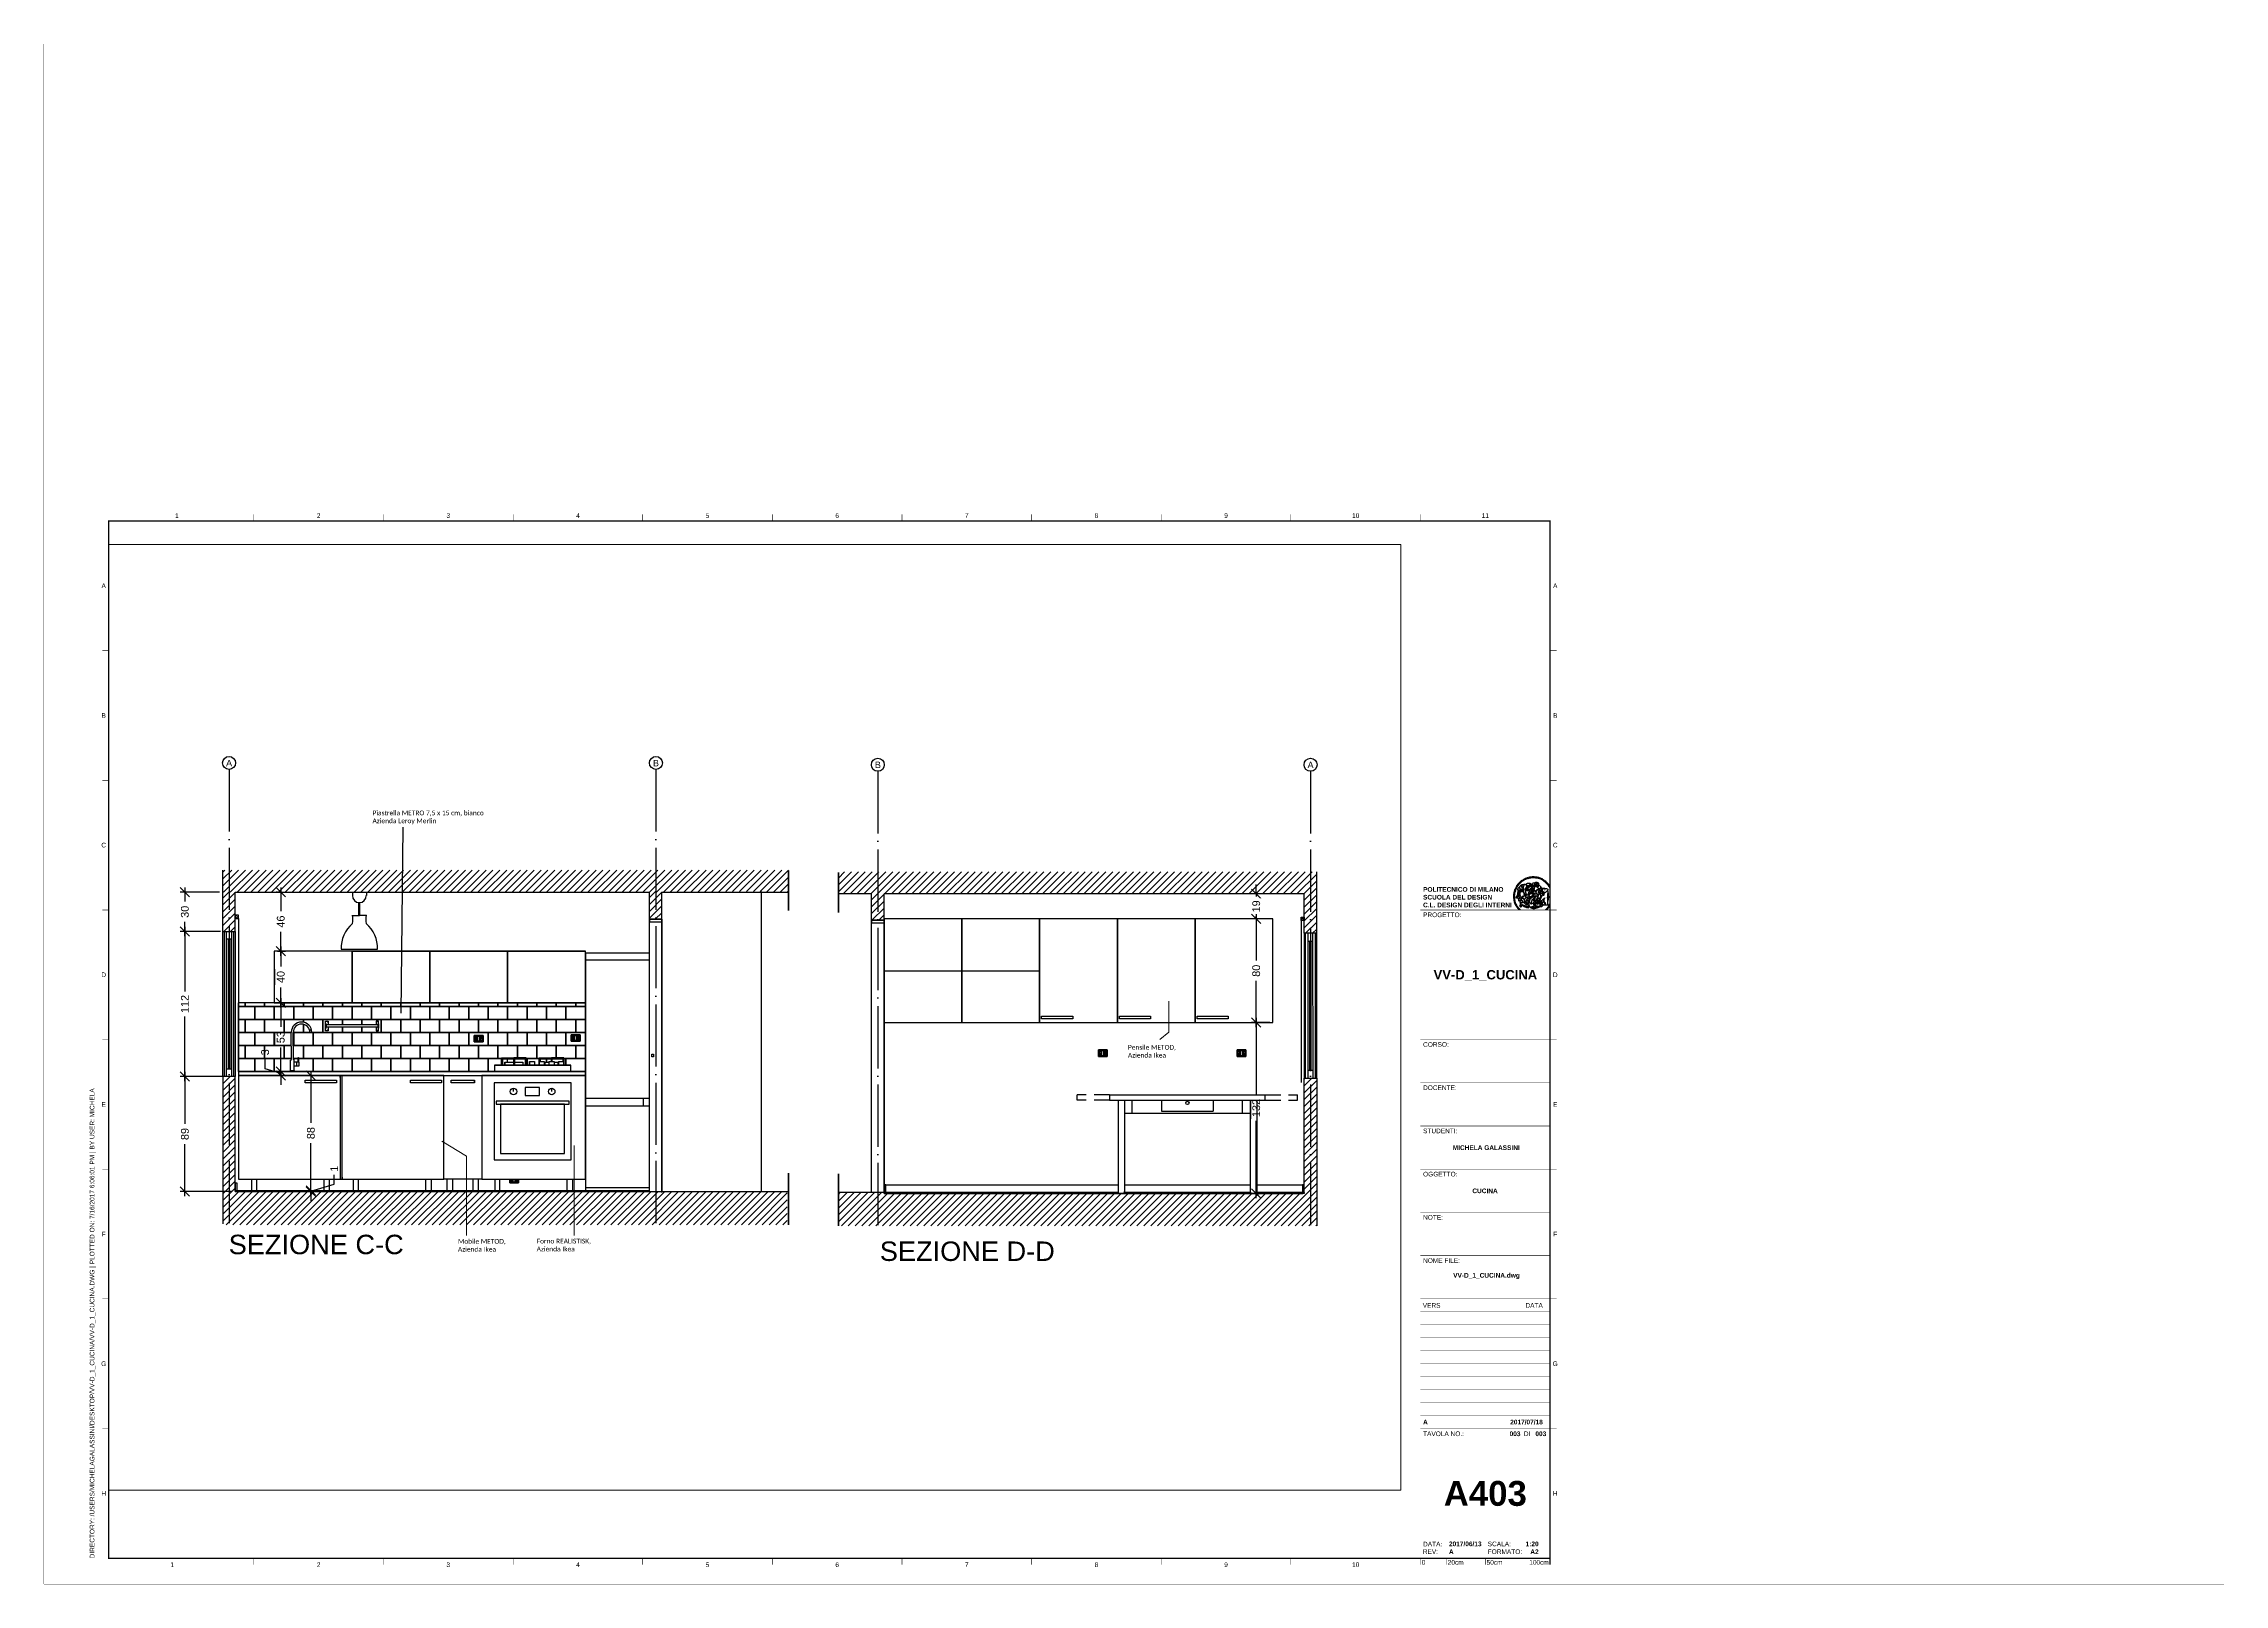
# Paper-space layout 'SEZIONI 403' of a CAD drawing. Header units: inches, sheet in millimetres. Extents: x -1 to 840, y -1 to 593.
# The model-space entities are those that its viewports show. They can reach past a viewport. Long polylines and large blocks are cut down to what shows.
import ezdxf
from ezdxf.enums import TextEntityAlignment as Align

# ---------------------------------------------------------------- set-up
doc = ezdxf.new("R2010")
doc.units = ezdxf.units.IN
doc.header["$MEASUREMENT"] = 0
doc.set_wipeout_variables(frame=1)
for name, pattern in [('ACAD_ISO04W100', [30, 24, -3, 0, -3]), ('CENTERX2', [4, 2.5, -0.5, 0.5, -0.5]), ('HIDDEN', [0.375, 0.25, -0.125])]:
    doc.linetypes.add(name, pattern=pattern)
doc.layers.add('A-WALL-FULL', color=7, linetype='Continuous', lineweight=35)
doc.layers.add('G-ANNO-DIM', color=3, linetype='Continuous', lineweight=18)
for name, color, linetype in [('ACCESSORI', 2, 'Continuous'), ('ARREDI', 11, 'Continuous'), ('G-ANNO-LOGO', 3, 'Continuous'), ('G-ANNO-TEXT', 3, 'Continuous'), ('G-ANNO-TTLB', 3, 'Continuous'), ('INFISSI', 4, 'Continuous'), ('PIASTRELLE', 71, 'Continuous'), ('PRESECORRENTE', 171, 'Continuous'), ('QUOTE', 3, 'Continuous'), ('STRUTTURA', 7, 'Continuous')]:
    doc.layers.add(name, color=color, linetype=linetype)
doc.layers.add('G-ANNO-NPLT', color=210, linetype='Continuous', plot=False)
doc.styles.add('ARIAL', font='Arial.ttf')
doc.styles.add('ARIAL-BOLD', font='Arial Bold.ttf')
doc.styles.add('E-ARIAL', font='Arial.ttf')
doc.styles.get("Standard").update_dxf_attribs({"font": 'Arial.ttf'})
doc.dimstyles.new('TICK_36', dxfattribs={"dimtxt": 3, "dimasz": 3.6, "dimexe": 1.8, "dimexo": 1.2, "dimgap": 1.8, "dimtad": 0, "dimdec": 0, "dimzin": 0, "dimdsep": 46, "dimtxsty": 'ARIAL', "dimblk": 'OBLIQUE', "dimcen": 1.8, "dimdle": 1.8, "dimclrd": 256, "dimclrt": 256, "dimadec": 0, "dimazin": 0, "dimtfac": 1, "dimtdec": 0, "dimtmove": 1, "dimatfit": 3, "dimldrblk": 'OPEN90', "dimfxl": 1, "dimtfill": 1, "dimtolj": 1, "dimtzin": 0, "dimarcsym": 0})
pattern_1 = [(45, (-23.237, 0), (-2.6516504, 2.6516504), [])]

# ---------------------------------------------------------------- blocks, each defined once
blk = doc.blocks.new('logoPolimi')
for p, q in [((-2.37, 0.12), (-2.16, 0.11)), ((-2.37, 0.01), (-2.16, 0.01)), ((-2.36, 0.23), (-2.15, 0.21)), ((-2.35, 0.34), (-2.14, 0.31)), ((-2.33, 0.45), (-2.12, 0.41)), ((-2.3, 0.55), (-2.1, 0.51)), ((-2.28, 0.66), (-2.07, 0.6)), ((-2.24, 0.77), (-2.04, 0.7)), ((-2.2, 0.87), (-2.01, 0.79)), ((-2.16, 0.97), (-1.97, 0.89)), ((-2.11, 1.07), (-1.93, 0.98)), ((-2.06, 1.17), (-1.88, 1.07)), ((-2.01, 1.26), (-1.83, 1.15)), ((-1.94, 1.36), (-1.77, 1.24)), ((-1.88, 1.45), (-1.71, 1.32)), ((-1.84, 0.03), (-1.82, 0.35)), ((-1.81, 1.53), (-1.65, 1.4)), ((-1.74, 1.61), (-1.58, 1.47)), ((-1.73, 0.59), (-1.73, 0.59)), ((-1.73, 0.59), (-1.73, 0.59)), ((-1.66, 1.69), (-1.51, 1.54)), ((-1.65, 0.57), (-1.65, 0.57)), ((-1.59, 1.12), (-1.59, 1.12)), ((-1.58, 1.77), (-1.44, 1.61)), ((-1.51, 0.55), (-1.51, 0.55)), ((-1.51, 0.55), (-1.51, 0.55)), ((-1.49, 1.84), (-1.36, 1.68)), ((-1.41, 1.91), (-1.28, 1.74)), ((-1.32, 1.97), (-1.2, 1.8)), ((-1.31, 0.79), (-1.21, 0.75)), ((-1.21, 0.75), (-1.31, 0.79)), ((-1.21, 0.75), (-1.31, 0.79)), ((-1.22, 2.03), (-1.11, 1.85)), ((-1.21, 0.75), (-1.21, 0.75)), ((-1.21, 0.75), (-1.21, 0.75)), ((-1.19, 0.76), (-1.19, 0.76)), ((-1.19, 0.76), (-1.19, 0.76)), ((-1.17, 0.99), (-1.18, 0.99)), ((-1.18, 0.99), (-1.17, 0.99)), ((-1.16, 0.57), (-1.16, 0.57)), ((-1.16, 0.57), (-1.16, 0.57)), ((-1.13, 2.09), (-1.03, 1.9)), ((-1.1, 0.01), (-0.99, 0.06)), ((-0.99, 0.06), (-1.1, 0.01)), ((-0.99, 0.06), (-1.1, 0.01)), ((-1.03, 2.14), (-0.94, 1.95)), ((-0.99, 0.06), (-0.99, 0.06)), ((-0.99, 0.06), (-0.99, 0.06)), ((-0.97, 0.79), (-0.98, 0.79)), ((-0.89, 0.84), (-0.97, 0.79)), ((-0.97, 0.79), (-0.89, 0.84)), ((-0.96, 1.41), (-0.96, 1.41)), ((-0.96, 1.41), (-0.96, 1.41)), ((-0.93, 2.18), (-0.84, 1.99)), ((-0.89, 0.84), (-0.82, 0.87)), ((-0.82, 0.87), (-0.89, 0.84)), ((-0.89, 0.84), (-0.82, 0.87)), ((-0.88, 0.83), (-0.89, 0.84)), ((-0.85, 1.39), (-0.85, 1.39)), ((-0.85, 1.39), (-0.85, 1.39)), ((-0.84, 0.14), (-0.84, 0.14)), ((-0.83, 2.22), (-0.75, 2.03)), ((-0.77, 1.08), (-0.78, 1.08)), ((-0.78, 1.08), (-0.77, 1.08)), ((-0.61, 1.12), (-0.77, 1.08)), ((-0.77, 1.08), (-0.61, 1.12)), ((-0.77, 1.08), (-0.61, 1.12)), ((-0.75, 1.3), (-0.76, 1.29)), ((-0.76, 1.29), (-0.75, 1.3)), ((-0.72, 2.26), (-0.66, 2.06)), ((-0.65, 0.99), (-0.7, 0.96)), ((-0.69, 0.18), (-0.68, 0.18)), ((-0.66, 0.93), (-0.66, 0.93)), ((-0.66, 0.93), (-0.64, 0.93)), ((-0.66, 0.93), (-0.66, 0.93)), ((-0.66, 0.93), (-0.66, 0.93)), ((-0.63, 1.01), (-0.63, 1.01)), ((-0.63, 1.01), (-0.62, 1.01)), ((-0.63, 0.66), (-0.63, 0.66)), ((-0.61, 2.29), (-0.56, 2.09)), ((-0.6, 1.12), (-0.61, 1.12)), ((-0.61, 1.12), (-0.6, 1.12)), ((-0.61, 1.12), (-0.6, 1.12)), ((-0.61, 0.86), (-0.57, 0.85)), ((-0.57, 0.85), (-0.61, 0.86)), ((-0.61, 0.86), (-0.57, 0.85)), ((-0.53, 1.08), (-0.6, 1.12)), ((-0.6, 1.12), (-0.6, 1.11)), ((-0.6, 1.12), (-0.53, 1.08)), ((-0.57, 0.8), (-0.59, 0.8)), ((-0.57, 0.85), (-0.53, 0.84)), ((-0.57, 0.85), (-0.57, 0.85)), ((-0.57, 0.85), (-0.57, 0.85)), ((-0.57, 0.85), (-0.53, 0.84)), ((-0.56, 0.29), (-0.49, 0.48)), ((-0.56, 0.14), (-0.56, 0.29)), ((-0.5, 0.11), (-0.56, 0.14)), ((-0.53, 0.84), (-0.51, 0.84)), ((-0.53, 0.84), (-0.51, 0.84)), ((-0.53, 0.84), (-0.53, 0.84)), ((-0.51, 2.32), (-0.46, 2.11)), ((-0.51, 0.11), (-0.51, 0.11)), ((-0.51, 0.11), (-0.51, 0.11)), ((-0.34, 0.33), (-0.5, 0.11)), ((-0.49, 0.48), (-0.41, 0.55)), ((-0.42, 0.8), (-0.47, 0.79)), ((-0.42, 0.8), (-0.47, 0.79)), ((-0.47, 0.79), (-0.45, 0.76)), ((-0.47, 0.79), (-0.45, 0.76)), ((-0.45, 1.14), (-0.42, 1.11)), ((-0.42, 1.26), (-0.36, 1.22)), ((-0.41, 0.55), (-0.34, 0.49)), ((-0.4, 2.34), (-0.36, 2.13)), ((-0.4, 1.37), (-0.38, 1.38)), ((-0.39, 1.37), (-0.4, 1.37)), ((-0.35, 1.33), (-0.4, 1.37)), ((-0.39, 1.24), (-0.4, 1.23)), ((-0.38, 1.14), (-0.38, 1.14)), ((-0.34, 0.49), (-0.09, 0.48)), ((-0.16, 0.32), (-0.34, 0.33)), ((-0.14, 0.32), (-0.31, 0.34)), ((-0.29, 2.35), (-0.26, 2.14)), ((-0.28, 1.3), (-0.29, 1.3)), ((-0.28, 1.3), (-0.28, 1.3)), ((-0.18, 2.36), (-0.16, 2.15)), ((-0.16, 1.24), (-0.16, 1.25)), ((-0.16, 1.25), (-0.16, 1.25)), ((-0.16, 0.49), (-0.14, 0.64)), ((-0.06, 0.27), (-0.16, 0.32)), ((-0.1, 0.88), (-0.09, 0.87)), ((-0.08, 1.37), (-0.08, 1.38)), ((-0.08, 1.23), (-0.05, 1.21)), ((-0.05, 1.21), (-0.08, 1.23)), ((-0.08, 1.23), (-0.05, 1.21)), ((-0.07, 2.37), (-0.06, 2.16)), ((-0.03, 0.26), (-0.06, 0.27)), ((-0.05, 1.21), (-0.04, 1.21)), ((-0.04, 1.21), (-0.05, 1.21)), ((-0.04, 1.21), (-0.04, 1.21)), ((-0.04, 1.21), (-0.04, 1.21)), ((-0.04, 0.48), (-0.03, 0.26)), ((0.03, 1.15), (0.03, 1.15)), ((0.03, 0.66), (0.03, 0.67)), ((0.04, 2.37), (0.04, 2.16)), ((0.07, 0.58), (0.07, 0.57)), ((0.1, 1.18), (0.1, 1.18)), ((0.1, 0.84), (0.1, 0.84)), ((0.13, 1.32), (0.17, 1.19)), ((0.15, 2.36), (0.14, 2.16)), ((0.14, 0.71), (0.34, 0.65)), ((0.31, 0.56), (0.17, 0.63)), ((0.26, 2.36), (0.24, 2.15)), ((0.27, 1.61), (0.27, 1.61)), ((0.27, 1.61), (0.27, 1.61)), ((0.27, 1.61), (0.27, 1.61)), ((0.29, 1.29), (0.29, 1.29)), ((0.29, 1.29), (0.29, 1.29)), ((0.29, 1.29), (0.29, 1.29)), ((0.29, 1.29), (0.29, 1.29)), ((0.33, 0.49), (0.34, 0.49)), ((0.33, 0.03), (0.35, 0.03)), ((0.33, 0.03), (0.35, 0.03)), ((0.37, 2.34), (0.34, 2.13)), ((0.34, 0.65), (0.34, 0.64)), ((0.35, 0.03), (0.57, 0.06)), ((0.35, 0.03), (0.57, 0.06)), ((0.35, 0.03), (0.35, 0.03)), ((0.35, 0.03), (0.35, 0.03)), ((0.38, 1.36), (0.37, 1.35)), ((0.38, 0.34), (0.37, 0.34)), ((0.38, 0.34), (0.38, 0.34)), ((0.43, 0.67), (0.39, 0.64)), ((0.48, 2.32), (0.44, 2.12)), ((0.49, 1.05), (0.51, 1.13)), ((0.51, 1.13), (0.49, 1.05)), ((0.49, 1.05), (0.51, 1.13)), ((0.51, 1.31), (0.5, 1.29)), ((0.51, 1.13), (0.52, 1.23)), ((0.52, 1.23), (0.51, 1.23)), ((0.51, 1.23), (0.52, 1.23)), ((0.52, 1.23), (0.51, 1.13)), ((0.51, 1.13), (0.52, 1.23)), ((0.52, 1.24), (0.6, 1.37)), ((0.52, 1.23), (0.6, 1.36)), ((0.6, 1.36), (0.52, 1.23)), ((0.52, 1.23), (0.52, 1.23)), ((0.52, 1.23), (0.52, 1.24)), ((0.52, 1.23), (0.52, 1.23)), ((0.55, 1.07), (0.53, 1.06)), ((0.53, 1.04), (0.53, 1.06)), ((0.53, 1.05), (0.53, 1.04)), ((0.59, 2.3), (0.54, 2.09)), ((0.54, 0.3), (0.63, 0.32)), ((0.54, -0.08), (0.61, 0.06)), ((0.61, 0.06), (0.54, -0.08)), ((0.54, -0.08), (0.61, 0.06)), ((0.56, 0.19), (0.59, 0.21)), ((0.57, 1.07), (0.57, 1.07)), ((0.57, 1.07), (0.57, 1.07)), ((0.57, 1.07), (0.57, 1.07)), ((0.57, 1.07), (0.57, 1.07)), ((0.57, 1.07), (0.57, 1.07)), ((0.57, 1.07), (0.57, 1.07)), ((0.57, 1.07), (0.57, 1.07)), ((0.58, 0.3), (0.59, 0.29)), ((0.59, 0.78), (0.59, 0.79)), ((0.59, 0.79), (0.59, 0.79)), ((0.59, 0.79), (0.59, 0.79)), ((0.59, 0.79), (0.59, 0.78)), ((0.61, 0.06), (0.6, 0.07)), ((0.6, 0.07), (0.61, 0.06)), ((0.61, 0.06), (0.61, 0.07)), ((0.62, 0.21), (0.65, 0.22)), ((0.69, 2.27), (0.63, 2.07)), ((0.64, 1.37), (0.65, 1.37)), ((0.69, 0.86), (0.68, 0.86)), ((0.68, 0.86), (0.69, 0.86)), ((0.68, 0.76), (0.68, 0.76)), ((0.8, 2.23), (0.73, 2.03)), ((0.76, 0.26), (0.76, 0.26)), ((0.9, 2.19), (0.82, 2)), ((0.82, 0.35), (0.84, 0.36)), ((0.82, 0.35), (0.82, 0.35)), ((0.84, 0.36), (0.84, 0.37)), ((0.85, 0.34), (1.05, 0.35)), ((1, 2.15), (0.91, 1.96)), ((0.93, 1.05), (0.93, 1.05)), ((0.93, 1.05), (0.93, 1.05)), ((0.93, 1.05), (0.93, 1.04)), ((0.93, 1.05), (0.93, 1.05)), ((0.97, 0.66), (0.96, 0.66)), ((1.01, 0.97), (0.98, 0.96)), ((1.1, 2.1), (1, 1.91)), ((1.2, 2.04), (1.09, 1.86)), ((1.17, 0.96), (1.17, 0.95)), ((1.17, 0.95), (1.17, 0.95)), ((1.29, 1.99), (1.18, 1.81)), ((1.38, 1.92), (1.26, 1.75)), ((1.34, 0.37), (1.26, 0.04)), ((1.27, 0.37), (1.27, 0.38)), ((1.28, 0.95), (1.28, 0.95)), ((1.47, 1.86), (1.34, 1.69)), ((1.37, 0.73), (1.46, 0.81)), ((1.41, 0.4), (1.41, 0.41)), ((1.56, 1.79), (1.42, 1.63)), ((1.64, 1.71), (1.49, 1.56)), ((1.49, 0.9), (1.57, 0.92)), ((1.72, 1.63), (1.56, 1.49)), ((1.67, 0.6), (1.57, 0.53)), ((1.79, 1.55), (1.63, 1.41)), ((1.86, 1.47), (1.7, 1.34)), ((1.93, 1.38), (1.76, 1.26)), ((1.99, 1.29), (1.81, 1.17)), ((2.05, 1.19), (1.87, 1.09)), ((2.1, 1.1), (1.92, 1)), ((2.15, 1), (1.96, 0.91)), ((2.19, 0.9), (2, 0.82)), ((2.23, 0.79), (2.04, 0.72)), ((2.27, 0.69), (2.07, 0.63)), ((2.3, 0.58), (2.09, 0.53)), ((2.32, 0.47), (2.12, 0.43)), ((2.34, 0.37), (2.13, 0.33)), ((2.36, 0.26), (2.15, 0.23)), ((2.37, 0.15), (2.16, 0.13)), ((2.37, 0.04), (2.16, 0.03)), ((-2.37, -0.1), (-2.16, -0.09)), ((-2.36, -0.21), (-2.15, -0.19)), ((-2.35, -0.32), (-2.14, -0.29)), ((-2.33, -0.43), (-2.12, -0.39)), ((-2.31, -0.54), (-2.1, -0.49)), ((-2.28, -0.65), (-2.08, -0.59)), ((-2.25, -0.75), (-2.05, -0.69)), ((-2.21, -0.86), (-2.02, -0.78)), ((-2.17, -0.96), (-1.98, -0.87)), ((-2.12, -1.06), (-1.93, -0.96)), ((-2.07, -1.16), (-1.89, -1.05)), ((-2.04, -0.15), (-1.97, -0.2)), ((-2.01, -1.25), (-1.84, -1.14)), ((-1.95, -1.34), (-1.78, -1.22)), ((-1.89, -1.43), (-1.72, -1.31)), ((-1.82, -1.52), (-1.66, -1.38)), ((-1.75, -1.6), (-1.59, -1.46)), ((-1.67, -1.68), (-1.52, -1.53)), ((-1.58, -0.12), (-1.6, -0.18)), ((-1.6, -0.18), (-1.58, -0.28)), ((-1.57, -0.54), (-1.59, -0.54)), ((-1.59, -0.54), (-1.59, -0.54)), ((-1.59, -1.76), (-1.45, -1.6)), ((-1.56, -0.32), (-1.56, -0.31)), ((-1.56, -0.31), (-1.56, -0.31)), ((-1.53, -0.65), (-1.53, -0.65)), ((-1.53, -0.65), (-1.53, -0.65)), ((-1.51, -1.83), (-1.37, -1.67)), ((-1.48, -0.86), (-1.48, -0.85)), ((-1.42, -0.37), (-1.42, -0.37)), ((-1.42, -1.9), (-1.29, -1.73)), ((-1.38, -0.46), (-1.38, -0.46)), ((-1.33, -1.96), (-1.21, -1.79)), ((-1.31, -0.24), (-1.31, -0.23)), ((-1.31, -0.23), (-1.31, -0.24)), ((-1.24, -2.02), (-1.13, -1.84)), ((-1.23, -0.19), (-1.23, -0.19)), ((-1.23, -0.19), (-1.23, -0.19)), ((-1.23, -0.19), (-1.23, -0.19)), ((-1.23, -0.19), (-1.23, -0.19)), ((-1.14, -2.08), (-1.04, -1.89)), ((-1.04, -2.13), (-0.95, -1.94)), ((-1.01, -0.39), (-1.02, -0.39)), ((-1.02, -0.39), (-1.01, -0.39)), ((-1.02, -0.7), (-1.02, -0.7)), ((-1.02, -0.7), (-1.02, -0.7)), ((-1.02, -0.7), (-1.02, -0.7)), ((-0.94, -2.18), (-0.86, -1.98)), ((-0.84, -2.22), (-0.77, -2.02)), ((-0.79, -0.51), (-0.83, -0.58)), ((-0.83, -0.58), (-0.79, -0.51)), ((-0.83, -0.58), (-0.79, -0.51)), ((-0.78, -1.05), (-0.83, -0.94)), ((-0.83, -0.94), (-0.78, -1.05)), ((-0.83, -0.94), (-0.83, -0.94)), ((-0.83, -0.94), (-0.78, -1.05)), ((-0.82, -1.23), (-0.82, -1.23)), ((-0.82, -1.23), (-0.77, -1.23)), ((-0.77, -1.23), (-0.82, -1.23)), ((-0.82, -1.23), (-0.82, -1.23)), ((-0.77, -1.23), (-0.82, -1.23)), ((-0.75, -0.96), (-0.8, -0.89)), ((-0.8, -0.89), (-0.79, -0.92)), ((-0.79, -0.92), (-0.8, -0.89)), ((-0.8, -0.89), (-0.75, -0.96)), ((-0.79, -0.92), (-0.8, -0.89)), ((-0.8, -0.89), (-0.8, -0.89)), ((-0.8, -0.89), (-0.75, -0.96)), ((-0.79, -0.92), (-0.78, -0.95)), ((-0.78, -0.95), (-0.79, -0.92)), ((-0.78, -0.95), (-0.79, -0.92)), ((-0.77, -0.49), (-0.78, -0.48)), ((-0.78, -0.48), (-0.77, -0.49)), ((-0.78, -0.95), (-0.76, -1)), ((-0.76, -1), (-0.78, -0.95)), ((-0.76, -1), (-0.78, -0.95)), ((-0.71, -0.89), (-0.75, -0.87)), ((-0.75, -0.87), (-0.71, -0.89)), ((-0.75, -0.87), (-0.71, -0.89)), ((-0.72, -1.01), (-0.75, -0.96)), ((-0.75, -0.96), (-0.72, -1.01)), ((-0.75, -0.96), (-0.72, -1.01)), ((-0.74, -2.25), (-0.67, -2.05)), ((-0.64, -0.93), (-0.71, -0.89)), ((-0.71, -0.89), (-0.64, -0.93)), ((-0.71, -0.89), (-0.64, -0.93)), ((-0.66, -0.53), (-0.66, -0.53)), ((-0.66, -0.53), (-0.66, -0.53)), ((-0.66, -0.53), (-0.66, -0.53)), ((-0.63, -2.29), (-0.57, -2.08)), ((-0.52, -2.31), (-0.48, -2.11)), ((-0.39, -0.81), (-0.51, -0.69)), ((-0.51, -1.04), (-0.5, -1.04)), ((-0.48, -0.42), (-0.48, -0.42)), ((-0.48, -0.42), (-0.48, -0.42)), ((-0.48, -0.42), (-0.48, -0.42)), ((-0.42, -2.33), (-0.38, -2.13)), ((-0.41, -0.51), (-0.41, -0.51)), ((-0.38, -0.05), (-0.39, -0.12)), ((-0.39, -0.12), (-0.37, -0.1)), ((-0.35, -0.14), (-0.37, -0.08)), ((-0.37, -0.09), (-0.37, -0.09)), ((-0.33, -0.12), (-0.35, -0.14)), ((-0.32, -0.14), (-0.35, -0.14)), ((-0.35, -0.18), (-0.34, -0.22)), ((-0.34, -0.08), (-0.29, -0.16)), ((-0.34, -0.22), (-0.34, -0.22)), ((-0.27, -0.17), (-0.32, -0.14)), ((-0.31, -2.35), (-0.28, -2.14)), ((-0.25, -0.91), (-0.26, -0.9)), ((-0.26, -1.29), (0.1, -1.2)), ((0.1, -1.2), (-0.26, -1.29)), ((0.08, -1.4), (-0.26, -1.29)), ((-0.26, -1.29), (0.08, -1.4)), ((-0.26, -1.38), (-0.26, -1.29)), ((-0.26, -1.29), (-0.26, -1.29)), ((-0.26, -1.29), (-0.26, -1.38)), ((-0.26, -1.29), (0.08, -1.4)), ((-0.26, -1.29), (-0.26, -1.29)), ((0.08, -1.49), (-0.26, -1.38)), ((-0.26, -1.38), (0.09, -1.49)), ((-0.2, -2.36), (-0.18, -2.15)), ((-0.14, -0.15), (-0.16, -0.13)), ((-0.11, -0.04), (-0.12, -0.05)), ((-0.09, -2.37), (-0.08, -2.16)), ((-0.04, -0.41), (-0.01, -0.44)), ((-0.01, -0.44), (-0.04, -0.41)), ((-0.04, -0.41), (-0.01, -0.44)), ((0.03, -2.37), (0.02, -2.16)), ((0.07, -0.84), (0.07, -0.84)), ((0.07, -0.84), (0.07, -0.84)), ((0.1, -1.2), (0.08, -1.32)), ((0.08, -1.32), (0.13, -1.2)), ((0.08, -1.4), (0.72, -1.22)), ((0.72, -1.22), (0.08, -1.4)), ((0.08, -1.4), (0.72, -1.22)), ((0.72, -1.31), (0.08, -1.49)), ((0.08, -1.44), (0.08, -1.4)), ((0.08, -1.4), (0.08, -1.44)), ((0.08, -1.4), (0.08, -1.49)), ((0.08, -1.49), (0.08, -1.44)), ((0.08, -1.44), (0.08, -1.44)), ((0.08, -1.44), (0.08, -1.45)), ((0.08, -1.45), (0.08, -1.46)), ((0.08, -1.46), (0.08, -1.49)), ((0.1, -1.01), (0.09, -0.86)), ((0.1, -1.01), (0.09, -0.86)), ((0.09, -1.49), (0.72, -1.31)), ((0.1, -1.2), (0.12, -1.04)), ((0.12, -1.04), (0.1, -1.2)), ((0.13, -1.2), (0.1, -1.2)), ((0.1, -1.2), (0.13, -1.2)), ((0.13, -1.2), (0.1, -1.2)), ((0.1, -1.2), (0.1, -1.2)), ((0.11, -0.44), (0.11, -0.44)), ((0.11, -0.44), (0.11, -0.44)), ((0.12, -0.21), (0.12, -0.21)), ((0.12, -0.21), (0.12, -0.21)), ((0.12, -0.21), (0.12, -0.21)), ((0.12, -0.21), (0.12, -0.21)), ((0.12, -0.21), (0.12, -0.21)), ((0.12, -0.21), (0.12, -0.21)), ((0.12, -0.21), (0.12, -0.21)), ((0.12, -0.21), (0.12, -0.21)), ((0.12, -0.21), (0.12, -0.21)), ((0.12, -0.21), (0.12, -0.21)), ((0.12, -0.21), (0.12, -0.21)), ((0.12, -0.21), (0.12, -0.21)), ((0.12, -0.21), (0.12, -0.21)), ((0.12, -0.56), (0.14, -0.53)), ((0.14, -0.53), (0.12, -0.56)), ((0.12, -0.56), (0.14, -0.53)), ((0.12, -1.04), (0.12, -1.04)), ((0.12, -1.04), (0.12, -1.04)), ((0.12, -1.04), (0.12, -1.04)), ((0.14, -2.37), (0.12, -2.16)), ((0.21, -0.99), (0.13, -1.2)), ((0.13, -1.2), (0.21, -0.99)), ((0.36, -1.14), (0.13, -1.2)), ((0.13, -1.2), (0.26, -1.17)), ((0.14, -0.53), (0.16, -0.49)), ((0.16, -0.49), (0.14, -0.53)), ((0.14, -0.53), (0.16, -0.49)), ((0.16, -0.49), (0.16, -0.49)), ((0.16, -0.49), (0.16, -0.49)), ((0.28, -1.19), (0.21, -0.99)), ((0.21, -0.99), (0.31, -1.27)), ((0.25, -2.36), (0.22, -2.15)), ((0.24, -0.17), (0.24, -0.16)), ((0.24, -0.16), (0.24, -0.17)), ((0.25, -0.84), (0.25, -0.88)), ((0.25, -0.88), (0.25, -0.84)), ((0.25, -0.88), (0.25, -0.84)), ((0.25, -0.88), (0.29, -1.17)), ((0.26, -0.88), (0.25, -0.88)), ((0.31, -1.27), (0.25, -0.88)), ((0.26, -1.17), (0.28, -1.16)), ((0.28, -1.16), (0.36, -1.14)), ((0.29, -1.17), (0.28, -1.19)), ((0.35, -2.34), (0.32, -2.14)), ((0.36, -1.14), (0.72, -1.22)), ((0.72, -1.22), (0.36, -1.14)), ((0.46, -2.32), (0.42, -2.12)), ((0.49, -0.31), (0.49, -0.31)), ((0.49, -0.31), (0.49, -0.31)), ((0.5, -0.27), (0.5, -0.27)), ((0.51, -0.27), (0.51, -0.27)), ((0.57, -2.3), (0.52, -2.1)), ((0.68, -2.27), (0.62, -2.07)), ((0.78, -2.24), (0.71, -2.04)), ((0.72, -0.81), (0.75, -0.89)), ((0.72, -1.22), (0.72, -1.31)), ((0.72, -1.31), (0.72, -1.22)), ((0.74, -0.23), (0.74, -0.23)), ((0.74, -0.23), (0.75, -0.24)), ((0.75, -0.23), (0.75, -0.23)), ((0.89, -2.2), (0.81, -2)), ((0.86, -0.25), (0.82, -0.34)), ((0.87, -0.22), (0.86, -0.23)), ((0.87, -0.22), (0.86, -0.25)), ((0.99, -2.15), (0.9, -1.96)), ((0.96, -0.58), (0.96, -0.57)), ((1.09, -2.11), (0.99, -1.92)), ((1.05, -1.05), (1.04, -1.05)), ((1.19, -2.05), (1.08, -1.87)), ((1.28, -2), (1.17, -1.82)), ((1.37, -1.93), (1.25, -1.76)), ((1.31, -0.27), (1.3, -0.26)), ((1.3, -0.26), (1.3, -0.26)), ((1.3, -0.26), (1.3, -0.26)), ((1.3, -0.26), (1.31, -0.27)), ((1.3, -0.26), (1.3, -0.26)), ((1.46, -1.87), (1.33, -1.7)), ((1.54, -1.8), (1.41, -1.64)), ((1.63, -1.72), (1.48, -1.57)), ((1.71, -1.65), (1.55, -1.5)), ((1.78, -1.57), (1.62, -1.43)), ((1.85, -1.48), (1.69, -1.35)), ((1.92, -1.39), (1.75, -1.27)), ((1.98, -1.3), (1.81, -1.19)), ((2.04, -1.21), (1.86, -1.1)), ((2.09, -1.11), (1.91, -1.01)), ((2.14, -1.01), (1.95, -0.92)), ((2.19, -0.91), (1.99, -0.83)), ((2.23, -0.81), (2.03, -0.74)), ((2.26, -0.7), (2.06, -0.64)), ((2.29, -0.6), (2.09, -0.55)), ((2.32, -0.49), (2.11, -0.45)), ((2.34, -0.38), (2.13, -0.35)), ((2.35, -0.27), (2.15, -0.25)), ((2.37, -0.08), (2.16, -0.07)), ((2.36, -0.16), (2.16, -0.15))]:
    blk.add_line(p, q)
for points in [[(-1.9, 0.12), (-1.94, 0.02), (-2.05, -0.09), (-2.05, -0.09)], [(-1.86, 0.38), (-1.86, 0.38), (-1.87, 0.19), (-1.9, 0.12)], [(-1.76, 0.6), (-1.76, 0.6), (-1.84, 0.57), (-1.86, 0.38)], [(-1.86, -0.04), (-1.84, 0.02), (-1.84, 0.03), (-1.84, 0.03)], [(-1.82, 0.78), (-1.83, 0.8), (-1.85, 0.86), (-1.83, 0.88)], [(-1.82, 0.78), (-1.83, 0.8), (-1.85, 0.86), (-1.83, 0.88)], [(-1.83, 0.88), (-1.81, 0.9), (-1.76, 0.96), (-1.76, 0.96)], [(-1.83, 0.88), (-1.81, 0.9), (-1.76, 0.96), (-1.76, 0.96)], [(-1.76, 0.6), (-1.83, 0.7), (-1.78, 0.74), (-1.78, 0.74)], [(-1.78, 0.74), (-1.79, 0.74), (-1.83, 0.7), (-1.76, 0.6)], [(-1.78, 0.74), (-1.8, 0.76), (-1.81, 0.78), (-1.82, 0.78)], [(-1.78, 0.74), (-1.8, 0.76), (-1.81, 0.78), (-1.82, 0.78)], [(-1.82, 0.35), (-1.81, 0.5), (-1.73, 0.59), (-1.73, 0.59)], [(-1.82, -0.19), (-1.73, -0.07), (-1.75, 0.14), (-1.75, 0.3)], [(-1.75, 0.33), (-1.75, 0.17), (-1.73, -0.05), (-1.8, -0.17)], [(-1.78, 0.74), (-1.75, 0.72), (-1.72, 0.69), (-1.68, 0.7)], [(-1.68, 0.7), (-1.72, 0.69), (-1.75, 0.72), (-1.78, 0.74)], [(-1.68, 0.7), (-1.72, 0.69), (-1.75, 0.72), (-1.78, 0.74)], [(-1.78, 0.74), (-1.78, 0.74), (-1.78, 0.74), (-1.78, 0.74)], [(-1.76, 0.96), (-1.68, 1.1), (-1.59, 1.12), (-1.59, 1.12)], [(-1.76, 0.96), (-1.68, 1.1), (-1.6, 1.12), (-1.6, 1.12)], [(-1.73, 0.59), (-1.74, 0.59), (-1.75, 0.6), (-1.76, 0.6)], [(-1.73, 0.59), (-1.74, 0.59), (-1.75, 0.6), (-1.76, 0.6)], [(-1.75, 0.3), (-1.76, 0.47), (-1.65, 0.57), (-1.65, 0.57)], [(-1.65, 0.57), (-1.65, 0.57), (-1.76, 0.5), (-1.75, 0.33)], [(-1.65, 0.57), (-1.68, 0.58), (-1.7, 0.58), (-1.73, 0.59)], [(-1.65, 0.57), (-1.68, 0.58), (-1.7, 0.58), (-1.73, 0.59)], [(-1.5, 0.71), (-1.53, 0.74), (-1.61, 0.71), (-1.68, 0.7)], [(-1.68, 0.7), (-1.61, 0.71), (-1.53, 0.73), (-1.5, 0.71)], [(-1.5, 0.71), (-1.53, 0.73), (-1.61, 0.71), (-1.68, 0.7)], [(-1.51, 0.55), (-1.56, 0.56), (-1.61, 0.56), (-1.65, 0.57)], [(-1.65, 0.57), (-1.61, 0.56), (-1.56, 0.56), (-1.51, 0.55)], [(-1.51, 0.55), (-1.56, 0.56), (-1.61, 0.56), (-1.65, 0.57)], [(-1.59, 1.12), (-1.6, 1.06), (-1.61, 0.99), (-1.61, 0.97)], [(-1.61, 0.97), (-1.61, 0.99), (-1.6, 1.06), (-1.59, 1.12)], [(-1.61, 0.97), (-1.61, 0.99), (-1.6, 1.06), (-1.59, 1.12)], [(-1.61, 0.97), (-1.61, 0.95), (-1.56, 0.88), (-1.54, 0.87)], [(-1.54, 0.87), (-1.56, 0.88), (-1.61, 0.95), (-1.61, 0.97)], [(-1.54, 0.87), (-1.56, 0.88), (-1.61, 0.96), (-1.61, 0.97)], [(-1.59, 1.12), (-1.59, 1.13), (-1.59, 1.15), (-1.58, 1.16)], [(-1.59, 1.12), (-1.59, 1.13), (-1.59, 1.15), (-1.58, 1.16)], [(-1.58, 1.16), (-1.57, 1.21), (-1.52, 1.23), (-1.49, 1.25)], [(-1.58, 1.16), (-1.57, 1.21), (-1.52, 1.23), (-1.49, 1.25)], [(-1.58, 0.36), (-1.58, 0.48), (-1.51, 0.55), (-1.51, 0.55)], [(-1.51, 0.55), (-1.51, 0.55), (-1.58, 0.48), (-1.58, 0.36)], [(-1.51, 0.55), (-1.51, 0.55), (-1.58, 0.48), (-1.58, 0.36)], [(-1.55, 0.04), (-1.55, 0.08), (-1.58, 0.25), (-1.58, 0.36)], [(-1.58, 0.36), (-1.58, 0.25), (-1.55, 0.08), (-1.55, 0.04)], [(-1.58, 0.36), (-1.58, 0.25), (-1.55, 0.08), (-1.55, 0.04)], [(-1.58, -0.12), (-1.57, -0.06), (-1.55, 0.02), (-1.55, 0.04)], [(-1.55, 0.04), (-1.55, 0.02), (-1.57, -0.06), (-1.58, -0.12)], [(-1.55, 0.04), (-1.55, 0.02), (-1.56, -0.04), (-1.57, -0.1)], [(-1.54, 0.87), (-1.52, 0.85), (-1.47, 0.83), (-1.44, 0.83)], [(-1.44, 0.83), (-1.47, 0.83), (-1.52, 0.85), (-1.54, 0.87)], [(-1.45, 0.83), (-1.47, 0.83), (-1.52, 0.85), (-1.54, 0.87)], [(-1.51, 0.55), (-1.33, 0.54), (-1.16, 0.57), (-1.16, 0.57)], [(-1.16, 0.57), (-1.16, 0.57), (-1.33, 0.54), (-1.51, 0.55)], [(-1.16, 0.57), (-1.16, 0.57), (-1.33, 0.54), (-1.51, 0.55)], [(-1.5, 0.71), (-1.46, 0.68), (-1.4, 0.62), (-1.33, 0.66)], [(-1.33, 0.66), (-1.4, 0.62), (-1.46, 0.68), (-1.5, 0.71)], [(-1.33, 0.66), (-1.4, 0.62), (-1.46, 0.68), (-1.5, 0.71)], [(-1.49, 1.25), (-1.46, 1.26), (-1.42, 1.33), (-1.39, 1.36)], [(-1.49, 1.25), (-1.46, 1.27), (-1.43, 1.34), (-1.39, 1.36)], [(-1.31, 0.79), (-1.33, 0.79), (-1.42, 0.83), (-1.45, 0.83)], [(-1.44, 0.83), (-1.42, 0.83), (-1.33, 0.79), (-1.31, 0.79)], [(-1.31, 0.79), (-1.33, 0.79), (-1.42, 0.83), (-1.44, 0.83)], [(-1.35, 1.1), (-1.4, 1.17), (-1.36, 1.23), (-1.29, 1.31)], [(-1.29, 1.31), (-1.36, 1.23), (-1.4, 1.17), (-1.35, 1.1)], [(-1.35, 1.1), (-1.4, 1.17), (-1.36, 1.23), (-1.29, 1.31)], [(-1.39, 1.36), (-1.35, 1.38), (-1.26, 1.4), (-1.19, 1.41)], [(-1.39, 1.36), (-1.35, 1.38), (-1.26, 1.4), (-1.19, 1.41)], [(-1.18, 0.99), (-1.24, 0.97), (-1.3, 1.03), (-1.35, 1.1)], [(-1.35, 1.1), (-1.3, 1.03), (-1.24, 0.97), (-1.18, 0.99)], [(-1.18, 1), (-1.24, 0.97), (-1.3, 1.03), (-1.35, 1.1)], [(-1.33, 0.66), (-1.28, 0.7), (-1.23, 0.73), (-1.21, 0.75)], [(-1.21, 0.75), (-1.23, 0.73), (-1.28, 0.7), (-1.33, 0.66)], [(-1.21, 0.75), (-1.23, 0.73), (-1.28, 0.7), (-1.33, 0.66)], [(-1.29, 1.31), (-1.22, 1.39), (-1.01, 1.41), (-0.96, 1.41)], [(-0.96, 1.41), (-1.01, 1.41), (-1.22, 1.39), (-1.29, 1.31)], [(-1.29, 1.31), (-1.22, 1.39), (-1.01, 1.41), (-0.96, 1.41)], [(-1.24, -0.02), (-1.21, -0.01), (-1.1, 0.01), (-1.1, 0.01)], [(-1.1, 0.01), (-1.1, 0.01), (-1.21, -0.01), (-1.24, -0.02)], [(-1.1, 0.01), (-1.1, 0.01), (-1.21, -0.01), (-1.24, -0.02)], [(-1.21, 0.75), (-1.2, 0.75), (-1.19, 0.76), (-1.19, 0.76)], [(-1.19, 0.76), (-1.19, 0.76), (-1.2, 0.75), (-1.21, 0.75)], [(-1.19, 0.76), (-1.19, 0.76), (-1.2, 0.76), (-1.21, 0.75)], [(-1.19, 1.41), (-1.11, 1.43), (-0.97, 1.41), (-0.97, 1.41)], [(-1.19, 1.41), (-1.12, 1.43), (-0.98, 1.41), (-0.98, 1.41)], [(-1.19, 0.76), (-1.19, 0.77), (-1.18, 0.78), (-1.18, 0.79)], [(-1.18, 0.79), (-1.18, 0.78), (-1.19, 0.77), (-1.19, 0.76)], [(-1.19, 0.76), (-1.19, 0.77), (-1.19, 0.78), (-1.18, 0.79)], [(-1.18, 0.68), (-1.18, 0.68), (-1.19, 0.71), (-1.19, 0.76)], [(-1.19, 0.76), (-1.19, 0.71), (-1.18, 0.68), (-1.18, 0.68)], [(-1.18, 0.68), (-1.18, 0.68), (-1.19, 0.71), (-1.19, 0.76)], [(-1.18, 0.97), (-1.18, 0.97), (-1.18, 0.98), (-1.17, 0.99)], [(-1.17, 0.99), (-1.18, 0.98), (-1.18, 0.97), (-1.18, 0.97)], [(-1.18, 0.97), (-1.18, 0.97), (-1.18, 0.98), (-1.17, 0.99)], [(-1.18, 0.79), (-1.17, 0.86), (-1.18, 0.95), (-1.18, 0.97)], [(-1.18, 0.97), (-1.18, 0.95), (-1.17, 0.86), (-1.18, 0.79)], [(-1.18, 0.79), (-1.17, 0.86), (-1.18, 0.95), (-1.18, 0.97)], [(-1.16, 0.57), (-1.17, 0.6), (-1.18, 0.64), (-1.18, 0.68)], [(-1.18, 0.68), (-1.18, 0.64), (-1.17, 0.6), (-1.16, 0.57)], [(-1.16, 0.57), (-1.17, 0.6), (-1.18, 0.64), (-1.18, 0.68)], [(-1.17, 0.99), (-1.17, 1.03), (-1.16, 1.09), (-1.14, 1.13)], [(-1.09, 0.42), (-1.1, 0.44), (-1.14, 0.48), (-1.16, 0.57)], [(-1.16, 0.57), (-1.14, 0.48), (-1.1, 0.44), (-1.09, 0.42)], [(-1.09, 0.42), (-1.1, 0.44), (-1.14, 0.48), (-1.16, 0.57)], [(-1.14, 1.13), (-1.12, 1.18), (-1.05, 1.31), (-1.05, 1.31)], [(-1.12, 0.46), (-1.12, 0.46), (-1.13, 0.38), (-1.11, 0.26)], [(-1.11, 0.26), (-1.08, 0.14), (-1.05, 0.03), (-1.05, 0.03)], [(-1.02, 0.32), (-1.02, 0.32), (-1.08, 0.4), (-1.09, 0.42)], [(-1.09, 0.42), (-1.08, 0.4), (-1.02, 0.32), (-1.02, 0.32)], [(-1.02, 0.32), (-1.02, 0.32), (-1.08, 0.4), (-1.09, 0.42)], [(-0.98, 0.2), (-0.98, 0.21), (-1.02, 0.32), (-1.02, 0.32)], [(-1.02, 0.32), (-1.02, 0.32), (-0.98, 0.21), (-0.98, 0.2)], [(-0.98, 0.2), (-0.98, 0.21), (-1.02, 0.32), (-1.02, 0.32)], [(-1.01, 0.12), (-1, 0.16), (-0.98, 0.19), (-0.98, 0.2)], [(-0.98, 0.2), (-0.98, 0.19), (-1, 0.16), (-1.01, 0.12)], [(-1.01, 0.12), (-1, 0.16), (-0.98, 0.19), (-0.98, 0.2)], [(-0.99, 0.06), (-1, 0.07), (-1.01, 0.1), (-1.01, 0.12)], [(-1.01, 0.12), (-1.01, 0.1), (-1, 0.07), (-0.99, 0.06)], [(-0.99, 0.06), (-1, 0.07), (-1.01, 0.1), (-1.01, 0.12)], [(-0.99, 0.06), (-0.99, 0.06), (-0.99, 0.06), (-0.98, 0.05)], [(-0.98, 0.05), (-0.99, 0.06), (-0.99, 0.06), (-0.99, 0.06)], [(-0.99, 0.05), (-0.99, 0.06), (-0.99, 0.06), (-0.99, 0.06)], [(-0.95, 0.02), (-0.96, 0.03), (-0.97, 0.04), (-0.99, 0.05)], [(-0.98, 1.41), (-0.98, 1.41), (-0.97, 1.41), (-0.96, 1.41)], [(-0.98, 0.81), (-0.94, 0.85), (-0.92, 0.93), (-0.91, 0.97)], [(-0.91, 0.97), (-0.92, 0.93), (-0.94, 0.85), (-0.98, 0.81)], [(-0.91, 0.97), (-0.92, 0.93), (-0.94, 0.85), (-0.98, 0.81)], [(-0.98, 0.79), (-0.98, 0.81), (-0.98, 0.81), (-0.98, 0.81)], [(-0.98, 0.81), (-0.98, 0.81), (-0.98, 0.81), (-0.98, 0.79)], [(-0.98, 0.81), (-0.98, 0.81), (-0.98, 0.81), (-0.98, 0.79)], [(-0.98, 0.79), (-0.98, 0.79), (-0.98, 0.78), (-0.97, 0.77)], [(-0.98, 0.79), (-0.98, 0.79), (-0.98, 0.78), (-0.97, 0.77)], [(-0.98, 0.05), (-0.97, 0.04), (-0.96, 0.03), (-0.95, 0.02)], [(-0.95, 0.02), (-0.96, 0.03), (-0.97, 0.04), (-0.98, 0.05)], [(-0.97, 1.41), (-0.97, 1.41), (-0.97, 1.41), (-0.96, 1.41)], [(-0.97, 0.77), (-0.96, 0.74), (-0.91, 0.64), (-0.91, 0.57)], [(-0.97, 0.77), (-0.96, 0.74), (-0.91, 0.64), (-0.91, 0.57)], [(-0.96, 1.41), (-0.94, 1.41), (-0.9, 1.41), (-0.85, 1.39)], [(-0.96, 1.41), (-0.94, 1.41), (-0.9, 1.41), (-0.85, 1.39)], [(-0.95, 0.02), (-0.94, 0.01), (-0.92, 0.01), (-0.9, 0.01)], [(-0.9, 0.01), (-0.92, 0.01), (-0.94, 0.01), (-0.95, 0.02)], [(-0.91, 0.01), (-0.92, 0.01), (-0.94, 0.01), (-0.95, 0.02)], [(-0.91, 0.97), (-0.89, 1), (-0.87, 1.01), (-0.84, 1.02)], [(-0.84, 1.02), (-0.87, 1.01), (-0.89, 1), (-0.91, 0.97)], [(-0.84, 1.02), (-0.87, 1.01), (-0.89, 1.01), (-0.91, 0.97)], [(-0.91, 0.57), (-0.91, 0.5), (-0.9, 0.43), (-0.88, 0.37)], [(-0.91, 0.57), (-0.91, 0.5), (-0.9, 0.43), (-0.88, 0.37)], [(-0.87, 0.03), (-0.87, 0.03), (-0.89, 0.01), (-0.91, 0.01)], [(-0.9, 0.01), (-0.89, 0.01), (-0.87, 0.03), (-0.87, 0.03)], [(-0.87, 0.03), (-0.87, 0.03), (-0.89, 0.01), (-0.9, 0.01)], [(-0.88, 0.84), (-0.88, 0.84), (-0.89, 0.79), (-0.88, 0.77)], [(-0.88, 0.77), (-0.89, 0.79), (-0.88, 0.83), (-0.88, 0.83)], [(-0.74, 0.66), (-0.85, 0.67), (-0.88, 0.77), (-0.88, 0.77)], [(-0.88, 0.77), (-0.88, 0.77), (-0.85, 0.67), (-0.74, 0.66)], [(-0.88, 0.37), (-0.86, 0.32), (-0.83, 0.25), (-0.82, 0.25)], [(-0.88, 0.37), (-0.86, 0.32), (-0.83, 0.25), (-0.82, 0.25)], [(-0.87, 0.03), (-0.86, 0.03), (-0.86, 0.05), (-0.86, 0.06)], [(-0.86, 0.06), (-0.86, 0.05), (-0.86, 0.03), (-0.87, 0.03)], [(-0.86, 0.06), (-0.86, 0.05), (-0.86, 0.03), (-0.87, 0.03)], [(-0.85, 1.39), (-0.86, 1.42), (-0.8, 1.45), (-0.8, 1.46)], [(-0.85, 1.39), (-0.86, 1.42), (-0.83, 1.44), (-0.82, 1.45)], [(-0.86, 0.06), (-0.86, 0.07), (-0.86, 0.1), (-0.85, 0.11)], [(-0.85, 0.11), (-0.86, 0.1), (-0.86, 0.07), (-0.86, 0.06)], [(-0.85, 0.11), (-0.86, 0.1), (-0.86, 0.07), (-0.86, 0.06)], [(-0.81, 1.36), (-0.83, 1.37), (-0.84, 1.38), (-0.85, 1.39)], [(-0.85, 1.39), (-0.84, 1.38), (-0.83, 1.37), (-0.81, 1.36)], [(-0.85, 1.39), (-0.84, 1.38), (-0.83, 1.37), (-0.81, 1.36)], [(-0.85, 0.11), (-0.85, 0.12), (-0.84, 0.14), (-0.84, 0.14)], [(-0.84, 0.14), (-0.84, 0.14), (-0.85, 0.12), (-0.85, 0.11)], [(-0.84, 0.14), (-0.84, 0.14), (-0.85, 0.12), (-0.85, 0.11)], [(-0.84, 1.02), (-0.83, 1.03), (-0.81, 1.05), (-0.78, 1.08)], [(-0.78, 1.08), (-0.81, 1.05), (-0.83, 1.03), (-0.84, 1.02)], [(-0.78, 1.08), (-0.81, 1.05), (-0.83, 1.03), (-0.84, 1.02)], [(-0.84, 0.14), (-0.83, 0.15), (-0.81, 0.16), (-0.81, 0.16)], [(-0.81, 0.16), (-0.81, 0.16), (-0.83, 0.15), (-0.84, 0.14)], [(-0.81, 0.16), (-0.81, 0.16), (-0.84, 0.15), (-0.84, 0.14)], [(-0.84, 0.15), (-0.84, 0.15), (-0.84, 0.15), (-0.84, 0.14)], [(-0.84, 0.14), (-0.84, 0.14), (-0.84, 0.14), (-0.84, 0.14)], [(-0.84, 0.14), (-0.84, 0.14), (-0.84, 0.14), (-0.84, 0.14)], [(-0.84, 0.14), (-0.84, 0.14), (-0.84, 0.14), (-0.84, 0.14)], [(-0.82, 1.45), (-0.82, 1.45), (-0.8, 1.45), (-0.8, 1.45)], [(-0.82, 0.87), (-0.82, 0.87), (-0.72, 0.91), (-0.66, 0.93)], [(-0.66, 0.93), (-0.72, 0.91), (-0.82, 0.87), (-0.82, 0.87)], [(-0.82, 0.87), (-0.82, 0.87), (-0.72, 0.91), (-0.66, 0.93)], [(-0.82, 0.25), (-0.8, 0.25), (-0.77, 0.24), (-0.77, 0.23)], [(-0.82, 0.25), (-0.8, 0.25), (-0.78, 0.24), (-0.77, 0.23)], [(-0.76, 1.29), (-0.77, 1.32), (-0.79, 1.34), (-0.81, 1.36)], [(-0.81, 1.36), (-0.79, 1.34), (-0.77, 1.32), (-0.76, 1.29)], [(-0.81, 1.36), (-0.79, 1.34), (-0.77, 1.32), (-0.76, 1.3)], [(-0.81, 0.16), (-0.8, 0.17), (-0.8, 0.17), (-0.79, 0.18)], [(-0.79, 0.18), (-0.8, 0.17), (-0.8, 0.17), (-0.81, 0.16)], [(-0.79, 0.18), (-0.8, 0.17), (-0.8, 0.17), (-0.81, 0.16)], [(-0.8, 1.46), (-0.8, 1.49), (-0.69, 1.51), (-0.69, 1.51)], [(-0.8, 1.46), (-0.8, 1.49), (-0.75, 1.49), (-0.75, 1.49)], [(-0.8, 1.45), (-0.8, 1.45), (-0.8, 1.46), (-0.8, 1.46)], [(-0.79, 0.18), (-0.78, 0.18), (-0.77, 0.16), (-0.77, 0.16)], [(-0.77, 0.16), (-0.77, 0.16), (-0.78, 0.18), (-0.79, 0.18)], [(-0.77, 0.16), (-0.77, 0.16), (-0.78, 0.18), (-0.79, 0.18)], [(-0.78, 1.08), (-0.77, 1.1), (-0.76, 1.13), (-0.75, 1.16)], [(-0.75, 1.16), (-0.76, 1.13), (-0.77, 1.1), (-0.78, 1.08)], [(-0.75, 1.16), (-0.76, 1.13), (-0.77, 1.1), (-0.78, 1.08)], [(-0.77, 0.23), (-0.76, 0.22), (-0.72, 0.2), (-0.71, 0.2)], [(-0.77, 0.23), (-0.76, 0.22), (-0.72, 0.2), (-0.71, 0.2)], [(-0.77, 0.16), (-0.77, 0.16), (-0.74, 0.16), (-0.7, 0.17)], [(-0.7, 0.17), (-0.74, 0.16), (-0.77, 0.16), (-0.77, 0.16)], [(-0.7, 0.17), (-0.74, 0.16), (-0.77, 0.16), (-0.77, 0.16)], [(-0.76, 1.3), (-0.74, 1.25), (-0.73, 1.2), (-0.75, 1.16)], [(-0.75, 1.16), (-0.73, 1.2), (-0.74, 1.25), (-0.76, 1.29)], [(-0.76, 1.29), (-0.74, 1.25), (-0.73, 1.2), (-0.75, 1.16)], [(-0.75, 1.49), (-0.75, 1.52), (-0.69, 1.51), (-0.69, 1.51)], [(-0.7, 1.26), (-0.7, 1.28), (-0.73, 1.28), (-0.75, 1.3)], [(-0.75, 1.3), (-0.73, 1.28), (-0.7, 1.28), (-0.7, 1.26)], [(-0.71, 1.24), (-0.72, 1.25), (-0.73, 1.27), (-0.75, 1.28)], [(-0.63, 0.66), (-0.63, 0.66), (-0.73, 0.66), (-0.74, 0.66)], [(-0.74, 0.66), (-0.73, 0.66), (-0.63, 0.66), (-0.63, 0.66)], [(-0.65, 1.23), (-0.67, 1.24), (-0.71, 1.23), (-0.71, 1.24)], [(-0.71, 0.2), (-0.7, 0.2), (-0.69, 0.19), (-0.69, 0.18)], [(-0.71, 0.2), (-0.7, 0.2), (-0.69, 0.19), (-0.69, 0.18)], [(-0.65, 1.23), (-0.67, 1.24), (-0.7, 1.25), (-0.7, 1.26)], [(-0.7, 1.26), (-0.7, 1.25), (-0.67, 1.24), (-0.65, 1.23)], [(-0.7, 0.17), (-0.69, 0.17), (-0.68, 0.18), (-0.69, 0.18)], [(-0.69, 0.18), (-0.68, 0.18), (-0.69, 0.17), (-0.7, 0.17)], [(-0.69, 0.18), (-0.68, 0.18), (-0.69, 0.17), (-0.7, 0.17)], [(-0.69, 1.51), (-0.69, 1.59), (-0.51, 1.55), (-0.51, 1.55)], [(-0.69, 1.51), (-0.66, 1.55), (-0.66, 1.55), (-0.66, 1.55)], [(-0.66, 0.67), (-0.69, 0.69), (-0.68, 0.72), (-0.68, 0.76)], [(-0.68, 0.76), (-0.68, 0.72), (-0.69, 0.69), (-0.66, 0.67)], [(-0.66, 0.68), (-0.69, 0.69), (-0.68, 0.72), (-0.68, 0.76)], [(-0.68, 0.76), (-0.68, 0.79), (-0.67, 0.82), (-0.66, 0.83)], [(-0.66, 0.83), (-0.67, 0.82), (-0.68, 0.79), (-0.68, 0.76)], [(-0.68, 0.76), (-0.68, 0.79), (-0.67, 0.82), (-0.66, 0.83)], [(-0.68, 0.18), (-0.68, 0.18), (-0.56, 0.15), (-0.51, 0.11)], [(-0.68, 0.18), (-0.68, 0.18), (-0.56, 0.15), (-0.51, 0.11)], [(-0.66, 1.55), (-0.63, 1.57), (-0.51, 1.55), (-0.51, 1.55)], [(-0.62, 0.95), (-0.63, 0.95), (-0.64, 0.94), (-0.66, 0.93)], [(-0.66, 0.93), (-0.64, 0.94), (-0.63, 0.95), (-0.62, 0.95)], [(-0.66, 0.83), (-0.65, 0.85), (-0.61, 0.86), (-0.61, 0.86)], [(-0.61, 0.86), (-0.61, 0.86), (-0.65, 0.84), (-0.66, 0.83)], [(-0.66, 0.83), (-0.65, 0.84), (-0.61, 0.86), (-0.61, 0.86)], [(-0.63, 0.66), (-0.64, 0.67), (-0.65, 0.67), (-0.66, 0.68)], [(-0.63, 0.66), (-0.64, 0.67), (-0.65, 0.67), (-0.66, 0.67)], [(-0.66, 0.67), (-0.65, 0.67), (-0.64, 0.67), (-0.63, 0.66)], [(-0.59, 1.24), (-0.6, 1.23), (-0.63, 1.22), (-0.65, 1.23)], [(-0.65, 1.23), (-0.63, 1.22), (-0.6, 1.23), (-0.59, 1.24)], [(-0.56, 1.24), (-0.56, 1.24), (-0.63, 1.22), (-0.65, 1.23)], [(-0.63, 1.01), (-0.63, 1.01), (-0.64, 1), (-0.65, 0.99)], [(-0.64, 0.93), (-0.64, 0.93), (-0.58, 0.88), (-0.57, 0.85)], [(-0.64, 0.93), (-0.64, 0.93), (-0.58, 0.88), (-0.57, 0.85)], [(-0.6, 1.11), (-0.6, 1.11), (-0.59, 1.05), (-0.63, 1.01)], [(-0.6, 1.11), (-0.6, 1.11), (-0.59, 1.05), (-0.63, 1.01)], [(-0.5, 0.65), (-0.55, 0.61), (-0.6, 0.64), (-0.63, 0.66)], [(-0.5, 0.65), (-0.55, 0.61), (-0.6, 0.64), (-0.63, 0.66)], [(-0.62, 1.01), (-0.62, 1.01), (-0.62, 0.97), (-0.62, 0.95)], [(-0.62, 0.95), (-0.62, 0.97), (-0.62, 1.01), (-0.62, 1.01)], [(-0.56, 1.24), (-0.56, 1.24), (-0.57, 1.25), (-0.59, 1.24)], [(-0.59, 1.24), (-0.57, 1.25), (-0.56, 1.24), (-0.56, 1.24)], [(-0.41, 0.55), (-0.41, 0.55), (-0.59, 0.44), (-0.56, 0.15)], [(-0.52, 0.81), (-0.53, 0.8), (-0.56, 0.79), (-0.57, 0.8)], [(-0.57, 0.01), (-0.57, 0.01), (-0.38, -0.06), (-0.35, -0.15)], [(-0.49, 1.27), (-0.5, 1.26), (-0.53, 1.24), (-0.56, 1.24)], [(-0.52, 1.26), (-0.53, 1.26), (-0.54, 1.22), (-0.56, 1.24)], [(-0.56, 1.24), (-0.54, 1.22), (-0.53, 1.26), (-0.52, 1.26)], [(-0.47, 1.06), (-0.49, 1.06), (-0.53, 1.08), (-0.53, 1.08)], [(-0.53, 1.08), (-0.53, 1.08), (-0.49, 1.06), (-0.47, 1.06)], [(-0.53, 0.84), (-0.53, 0.84), (-0.52, 0.81), (-0.52, 0.81)], [(-0.49, 1.27), (-0.5, 1.26), (-0.51, 1.26), (-0.52, 1.26)], [(-0.52, 1.26), (-0.51, 1.26), (-0.5, 1.26), (-0.49, 1.27)], [(-0.51, 0.12), (-0.51, 0.12), (-0.52, 0.19), (-0.49, 0.21)], [(-0.51, 0.19), (-0.51, 0.18), (-0.52, 0.15), (-0.51, 0.14)], [(-0.51, 1.55), (-0.43, 1.57), (-0.43, 1.53), (-0.43, 1.53)], [(-0.51, 1.55), (-0.43, 1.57), (-0.35, 1.51), (-0.35, 1.51)], [(-0.51, 0.84), (-0.51, 0.84), (-0.46, 0.83), (-0.45, 0.83)], [(-0.51, 0.84), (-0.51, 0.84), (-0.46, 0.83), (-0.45, 0.83)], [(-0.42, 0.27), (-0.43, 0.27), (-0.5, 0.2), (-0.51, 0.19)], [(-0.51, 0.14), (-0.51, 0.13), (-0.47, 0.05), (-0.47, 0.04)], [(-0.51, 0.11), (-0.51, 0.11), (-0.51, 0.11), (-0.51, 0.11)], [(-0.51, 0.11), (-0.51, 0.11), (-0.47, 0.1), (-0.46, 0.04)], [(-0.51, 0.11), (-0.51, 0.11), (-0.51, 0.11), (-0.51, 0.11)], [(-0.51, 0.11), (-0.5, 0.11), (-0.5, 0.1), (-0.49, 0.1)], [(-0.47, 0.71), (-0.46, 0.66), (-0.5, 0.65), (-0.5, 0.65)], [(-0.47, 0.71), (-0.46, 0.66), (-0.5, 0.65), (-0.5, 0.65)], [(-0.44, 1.3), (-0.45, 1.3), (-0.47, 1.28), (-0.49, 1.27)], [(-0.49, 1.27), (-0.47, 1.28), (-0.45, 1.3), (-0.44, 1.3)], [(-0.44, 1.3), (-0.45, 1.3), (-0.47, 1.28), (-0.49, 1.27)], [(-0.49, 0.21), (-0.48, 0.21), (-0.47, 0.22), (-0.47, 0.23)], [(-0.49, 0.21), (-0.49, 0.21), (-0.49, 0.21), (-0.49, 0.21)], [(-0.37, -0.09), (-0.37, -0.07), (-0.49, 0.1), (-0.49, 0.1)], [(-0.46, 1.08), (-0.46, 1.07), (-0.46, 1.06), (-0.47, 1.06)], [(-0.47, 1.06), (-0.46, 1.06), (-0.46, 1.07), (-0.46, 1.08)], [(-0.45, 0.76), (-0.44, 0.74), (-0.47, 0.71), (-0.47, 0.71)], [(-0.45, 0.76), (-0.44, 0.74), (-0.47, 0.71), (-0.47, 0.71)], [(-0.47, 0.23), (-0.46, 0.24), (-0.44, 0.27), (-0.42, 0.27)], [(-0.47, 0.04), (-0.47, 0.03), (-0.44, 0.02), (-0.44, 0.01)], [(-0.44, 1.1), (-0.45, 1.1), (-0.46, 1.08), (-0.46, 1.08)], [(-0.46, 1.08), (-0.46, 1.09), (-0.45, 1.1), (-0.44, 1.1)], [(-0.46, 0.04), (-0.46, 0.03), (-0.45, 0.03), (-0.44, 0.02)], [(-0.45, 0.83), (-0.44, 0.83), (-0.39, 0.82), (-0.39, 0.82)], [(-0.45, 0.83), (-0.44, 0.83), (-0.39, 0.82), (-0.39, 0.82)], [(-0.36, 0.68), (-0.36, 0.66), (-0.45, 0.58), (-0.41, 0.55)], [(-0.41, 0.55), (-0.45, 0.58), (-0.4, 0.62), (-0.39, 0.62)], [(-0.41, 1.32), (-0.42, 1.3), (-0.43, 1.3), (-0.44, 1.3)], [(-0.44, 1.3), (-0.43, 1.3), (-0.42, 1.3), (-0.41, 1.32)], [(-0.41, 1.32), (-0.42, 1.3), (-0.43, 1.3), (-0.44, 1.3)], [(-0.42, 1.11), (-0.42, 1.11), (-0.44, 1.1), (-0.44, 1.1)], [(-0.44, 1.1), (-0.44, 1.1), (-0.42, 1.11), (-0.42, 1.11)], [(-0.44, 0.02), (-0.43, 0.01), (-0.44, 0.01), (-0.43, 0)], [(-0.44, 0.01), (-0.43, 0), (-0.43, -0.02), (-0.38, -0.05)], [(-0.43, 1.53), (-0.37, 1.53), (-0.35, 1.5), (-0.35, 1.5)], [(-0.4, 1.12), (-0.4, 1.11), (-0.42, 1.11), (-0.42, 1.11)], [(-0.42, 1.11), (-0.42, 1.11), (-0.4, 1.11), (-0.4, 1.12)], [(-0.39, 0.82), (-0.39, 0.81), (-0.42, 0.8), (-0.42, 0.8)], [(-0.39, 0.82), (-0.39, 0.81), (-0.42, 0.8), (-0.42, 0.8)], [(-0.35, 0.32), (-0.36, 0.31), (-0.41, 0.28), (-0.42, 0.27)], [(-0.42, 0.27), (-0.41, 0.27), (-0.39, 0.28), (-0.38, 0.3)], [(-0.4, 1.37), (-0.4, 1.37), (-0.39, 1.33), (-0.41, 1.32)], [(-0.41, 1.32), (-0.39, 1.33), (-0.4, 1.37), (-0.4, 1.37)], [(-0.4, 1.37), (-0.4, 1.37), (-0.39, 1.33), (-0.41, 1.32)], [(-0.34, 0.49), (-0.35, 0.51), (-0.36, 0.52), (-0.41, 0.55)], [(-0.41, 0.55), (-0.36, 0.52), (-0.35, 0.51), (-0.34, 0.49)], [(-0.38, 1.14), (-0.38, 1.14), (-0.39, 1.12), (-0.4, 1.12)], [(-0.4, 1.12), (-0.39, 1.12), (-0.38, 1.14), (-0.38, 1.14)], [(-0.37, 1.36), (-0.38, 1.36), (-0.38, 1.35), (-0.39, 1.37)], [(-0.39, 0.63), (-0.39, 0.64), (-0.38, 0.65), (-0.36, 0.67)], [(-0.39, 0.62), (-0.38, 0.63), (-0.39, 0.63), (-0.39, 0.63)], [(-0.38, 1.38), (-0.38, 1.38), (-0.38, 1.36), (-0.36, 1.36)], [(-0.38, 1.14), (-0.38, 1.14), (-0.35, 1.11), (-0.35, 1.15)], [(-0.35, 1.14), (-0.35, 1.11), (-0.38, 1.14), (-0.38, 1.14)], [(-0.38, 0.3), (-0.37, 0.31), (-0.34, 0.35), (-0.3, 0.34)], [(-0.35, 1.34), (-0.37, 1.35), (-0.37, 1.36), (-0.37, 1.36)], [(-0.36, 1.36), (-0.36, 1.36), (-0.37, 1.35), (-0.35, 1.34)], [(-0.36, 0.67), (-0.34, 0.68), (-0.35, 0.68), (-0.35, 0.73)], [(-0.35, 0.73), (-0.36, 0.68), (-0.35, 0.69), (-0.36, 0.68)], [(-0.35, 1.5), (-0.33, 1.52), (-0.31, 1.5), (-0.31, 1.5)], [(-0.35, 1.51), (-0.28, 1.52), (-0.25, 1.44), (-0.25, 1.44)], [(-0.28, 1.3), (-0.31, 1.32), (-0.34, 1.34), (-0.35, 1.34)], [(-0.35, 1.34), (-0.34, 1.34), (-0.31, 1.32), (-0.28, 1.3)], [(-0.28, 1.31), (-0.31, 1.32), (-0.31, 1.31), (-0.35, 1.33)], [(-0.3, 1.28), (-0.3, 1.26), (-0.34, 1.18), (-0.35, 1.14)], [(-0.35, 1.15), (-0.34, 1.18), (-0.3, 1.26), (-0.3, 1.28)], [(-0.3, 0.9), (-0.3, 0.9), (-0.34, 0.77), (-0.35, 0.73)], [(-0.35, 0.73), (-0.34, 0.78), (-0.32, 0.79), (-0.32, 0.79)], [(-0.31, 0.34), (-0.31, 0.34), (-0.34, 0.33), (-0.35, 0.32)], [(-0.25, 0.48), (-0.27, 0.49), (-0.33, 0.47), (-0.34, 0.49)], [(-0.34, 0.49), (-0.33, 0.47), (-0.21, 0.46), (-0.18, 0.47)], [(-0.32, 0.79), (-0.33, 0.84), (-0.31, 0.88), (-0.31, 0.88)], [(-0.31, 1.5), (-0.26, 1.48), (-0.25, 1.44), (-0.25, 1.44)], [(-0.31, 0.88), (-0.31, 0.91), (-0.26, 0.94), (-0.26, 0.94)], [(-0.29, 1.3), (-0.29, 1.3), (-0.29, 1.29), (-0.3, 1.28)], [(-0.3, 1.28), (-0.29, 1.29), (-0.29, 1.3), (-0.29, 1.3)], [(-0.3, 1.19), (-0.3, 1.2), (-0.26, 1.22), (-0.26, 1.22)], [(-0.3, 1.19), (-0.3, 1.2), (-0.26, 1.22), (-0.26, 1.22)], [(-0.25, 1.17), (-0.28, 1.17), (-0.29, 1.18), (-0.3, 1.19)], [(-0.25, 1.17), (-0.28, 1.17), (-0.29, 1.19), (-0.3, 1.19)], [(-0.26, 0.94), (-0.26, 0.94), (-0.29, 0.92), (-0.3, 0.9)], [(-0.3, 0.34), (-0.25, 0.33), (-0.15, 0.33), (-0.14, 0.32)], [(-0.25, 1.3), (-0.26, 1.3), (-0.27, 1.3), (-0.28, 1.31)], [(-0.25, 1.3), (-0.26, 1.3), (-0.27, 1.3), (-0.28, 1.3)], [(-0.26, 1.22), (-0.26, 1.22), (-0.22, 1.24), (-0.18, 1.24)], [(-0.26, 1.22), (-0.26, 1.22), (-0.22, 1.24), (-0.18, 1.24)], [(-0.26, 0.94), (-0.23, 1), (-0.18, 0.98), (-0.18, 0.98)], [(-0.18, 0.98), (-0.18, 0.98), (-0.23, 1), (-0.26, 0.94)], [(-0.25, 1.44), (-0.19, 1.42), (-0.22, 1.38), (-0.22, 1.38)], [(-0.25, 1.44), (-0.19, 1.42), (-0.21, 1.33), (-0.22, 1.33)], [(-0.22, 1.33), (-0.22, 1.32), (-0.22, 1.3), (-0.25, 1.3)], [(-0.22, 1.32), (-0.22, 1.32), (-0.22, 1.3), (-0.25, 1.3)], [(-0.22, 1.18), (-0.23, 1.17), (-0.23, 1.17), (-0.25, 1.17)], [(-0.22, 1.18), (-0.23, 1.17), (-0.23, 1.17), (-0.25, 1.17)], [(-0.18, 0.47), (-0.18, 0.47), (-0.23, 0.46), (-0.25, 0.48)], [(-0.22, 1.38), (-0.18, 1.35), (-0.21, 1.33), (-0.22, 1.32)], [(-0.21, 1.18), (-0.21, 1.19), (-0.22, 1.18), (-0.22, 1.18)], [(-0.21, 1.18), (-0.21, 1.18), (-0.22, 1.18), (-0.22, 1.18)], [(-0.22, 0.88), (-0.21, 0.91), (-0.19, 0.95), (-0.17, 0.96)], [(-0.17, 0.96), (-0.19, 0.95), (-0.21, 0.91), (-0.22, 0.88)], [(-0.22, 0.88), (-0.21, 0.91), (-0.19, 0.96), (-0.17, 0.96)], [(-0.19, 0.81), (-0.21, 0.83), (-0.22, 0.85), (-0.22, 0.88)], [(-0.22, 0.88), (-0.22, 0.85), (-0.21, 0.83), (-0.19, 0.81)], [(-0.19, 0.82), (-0.21, 0.83), (-0.22, 0.85), (-0.22, 0.88)], [(-0.13, 1.11), (-0.13, 1.11), (-0.2, 1.17), (-0.21, 1.18)], [(-0.13, 1.11), (-0.13, 1.11), (-0.2, 1.17), (-0.21, 1.18)], [(-0.16, 0), (-0.16, -0.01), (-0.17, -0.02), (-0.21, -0.04)], [(-0.17, 0.75), (-0.17, 0.77), (-0.18, 0.8), (-0.19, 0.82)], [(-0.17, 0.75), (-0.17, 0.77), (-0.18, 0.8), (-0.19, 0.81)], [(-0.19, 0.81), (-0.18, 0.8), (-0.17, 0.77), (-0.17, 0.75)], [(-0.19, -0.02), (-0.18, -0.02), (-0.16, -0.01), (-0.16, 0)], [(-0.18, 1.24), (-0.17, 1.24), (-0.17, 1.24), (-0.16, 1.25)], [(-0.18, 1.24), (-0.17, 1.24), (-0.17, 1.24), (-0.16, 1.24)], [(-0.18, 0.98), (-0.15, 0.99), (-0.13, 1), (-0.13, 1)], [(-0.13, 0.99), (-0.13, 0.99), (-0.15, 0.99), (-0.18, 0.98)], [(-0.18, 0.47), (-0.15, 0.48), (-0.14, 0.57), (-0.14, 0.57)], [(-0.15, 0.51), (-0.15, 0.49), (-0.18, 0.47), (-0.18, 0.47)], [(-0.17, 0.96), (-0.16, 0.96), (-0.13, 0.99), (-0.06, 0.97)], [(-0.06, 0.97), (-0.13, 0.99), (-0.16, 0.96), (-0.17, 0.96)], [(-0.17, 0.96), (-0.16, 0.97), (-0.13, 0.99), (-0.06, 0.97)], [(-0.15, 0.67), (-0.17, 0.7), (-0.17, 0.74), (-0.17, 0.75)], [(-0.17, 0.75), (-0.17, 0.74), (-0.17, 0.7), (-0.15, 0.67)], [(-0.15, 0.67), (-0.17, 0.7), (-0.17, 0.74), (-0.17, 0.75)], [(-0.17, -0.01), (-0.15, 0), (-0.08, 0.04), (-0.06, 0.05)], [(-0.16, 1.25), (-0.16, 1.25), (-0.16, 1.31), (-0.14, 1.33)], [(-0.16, 1.25), (-0.16, 1.25), (-0.16, 1.32), (-0.14, 1.33)], [(-0.16, 1.24), (-0.13, 1.25), (-0.11, 1.25), (-0.08, 1.23)], [(-0.08, 1.23), (-0.11, 1.25), (-0.13, 1.25), (-0.16, 1.24)], [(-0.16, 1.25), (-0.13, 1.25), (-0.11, 1.25), (-0.08, 1.23)], [(0.03, 0.66), (-0.09, 0.66), (-0.16, 0.69), (-0.16, 0.69)], [(-0.16, 0.49), (-0.16, 0.49), (0.03, 0.44), (0.07, 0.57)], [(0, 0.49), (-0.07, 0.47), (-0.16, 0.49), (-0.16, 0.49)], [(-0.16, 0), (-0.16, 0.01), (-0.14, 0.01), (-0.13, 0.01)], [(-0.13, 0.01), (-0.14, 0.01), (-0.16, 0.01), (-0.16, 0)], [(-0.14, 0.64), (-0.15, 0.65), (-0.15, 0.66), (-0.15, 0.67)], [(-0.15, 0.67), (-0.15, 0.66), (-0.15, 0.65), (-0.14, 0.64)], [(-0.14, 0.64), (-0.15, 0.65), (-0.15, 0.66), (-0.15, 0.67)], [(-0.14, 0.57), (-0.15, 0.56), (-0.15, 0.52), (-0.15, 0.51)], [(-0.14, 1.33), (-0.13, 1.34), (-0.1, 1.36), (-0.08, 1.37)], [(-0.14, 1.33), (-0.13, 1.34), (-0.1, 1.36), (-0.08, 1.37)], [(-0.14, 0.64), (-0.14, 0.61), (-0.13, 0.58), (-0.14, 0.57)], [(-0.14, 0.57), (-0.14, 0.59), (-0.14, 0.61), (-0.14, 0.64)], [(-0.06, 0.27), (-0.11, 0.27), (-0.14, 0.32), (-0.14, 0.32)], [(-0.14, 0.32), (-0.13, 0.31), (-0.07, 0.26), (-0.06, 0.26)], [(-0.04, 1.1), (-0.09, 1.08), (-0.13, 1.11), (-0.13, 1.11)], [(-0.04, 1.11), (-0.09, 1.08), (-0.13, 1.11), (-0.13, 1.11)], [(-0.06, 1.01), (-0.07, 1.01), (-0.13, 0.99), (-0.13, 0.99)], [(-0.13, 1), (-0.13, 1), (-0.11, 1), (-0.1, 1)], [(-0.13, 0.86), (-0.13, 0.86), (-0.1, 0.91), (-0.08, 0.89)], [(-0.13, 0.01), (-0.11, 0.02), (-0.07, 0.04), (-0.06, 0.05)], [(-0.06, 0.05), (-0.07, 0.04), (-0.11, 0.02), (-0.13, 0.01)], [(-0.08, 1.38), (-0.08, 1.38), (-0.12, 1.44), (-0.06, 1.51)], [(-0.08, 1.38), (-0.08, 1.38), (-0.12, 1.44), (-0.06, 1.51)], [(-0.1, 1), (-0.09, 1), (-0.06, 1.01), (-0.05, 1)], [(-0.09, 0.48), (-0.09, 0.48), (0, 0.47), (0.01, 0.49)], [(-0.05, 1.36), (-0.06, 1.37), (-0.07, 1.37), (-0.08, 1.37)], [(-0.08, 1.37), (-0.07, 1.37), (-0.06, 1.37), (-0.05, 1.36)], [(-0.08, 1.37), (-0.07, 1.37), (-0.06, 1.37), (-0.05, 1.36)], [(-0.06, 1.51), (0, 1.58), (0.02, 1.59), (0.04, 1.59)], [(-0.06, 1.51), (0, 1.58), (0.02, 1.59), (0.04, 1.59)], [(-0.05, 1.23), (-0.05, 1.23), (-0.06, 1.24), (-0.05, 1.25)], [(-0.05, 1.25), (-0.06, 1.24), (-0.05, 1.23), (-0.05, 1.23)], [(-0.05, 1.23), (-0.05, 1.23), (-0.06, 1.24), (-0.05, 1.25)], [(-0.01, 0.98), (-0.02, 1), (-0.06, 1.01), (-0.06, 1.01)], [(-0.06, 0.97), (-0.06, 0.97), (-0.03, 0.95), (-0.03, 0.95)], [(-0.03, 0.95), (-0.03, 0.95), (-0.06, 0.97), (-0.06, 0.97)], [(-0.06, 0.97), (-0.06, 0.97), (-0.03, 0.95), (-0.03, 0.95)], [(0.02, 0.2), (0.02, 0.21), (0, 0.26), (-0.06, 0.27)], [(-0.06, 0.26), (-0.05, 0.26), (-0.04, 0.26), (-0.03, 0.26)], [(-0.06, 0.05), (-0.04, 0.06), (0, 0.03), (0.01, 0.03)], [(-0.06, 0.05), (-0.05, 0.06), (-0.04, 0.06), (-0.03, 0.06)], [(-0.03, 0.06), (-0.04, 0.06), (-0.05, 0.06), (-0.06, 0.05)], [(0.1, 1.25), (0.08, 1.31), (-0.02, 1.35), (-0.05, 1.36)], [(-0.05, 1.36), (-0.02, 1.35), (0.08, 1.31), (0.1, 1.25)], [(-0.05, 1.36), (-0.02, 1.35), (0.08, 1.31), (0.1, 1.25)], [(-0.05, 1.25), (-0.04, 1.26), (-0.03, 1.25), (-0.03, 1.25)], [(-0.03, 1.25), (-0.03, 1.25), (-0.04, 1.26), (-0.05, 1.25)], [(-0.05, 1.25), (-0.04, 1.26), (-0.03, 1.25), (-0.03, 1.25)], [(-0.04, 1.21), (-0.05, 1.22), (-0.05, 1.23), (-0.05, 1.23)], [(-0.05, 1.23), (-0.05, 1.23), (-0.05, 1.22), (-0.04, 1.21)], [(-0.04, 1.21), (-0.05, 1.22), (-0.05, 1.23), (-0.05, 1.23)], [(-0.05, 1), (-0.05, 1), (-0.03, 1), (-0.02, 0.98)], [(-0.05, -0.03), (-0.05, -0.03), (-0.02, -0.01), (-0.01, 0.03)], [(-0.01, 0.03), (-0.02, -0.01), (-0.05, -0.03), (-0.05, -0.03)], [(-0.05, -0.03), (-0.05, -0.03), (-0.02, -0.01), (-0.01, 0.03)], [(-0.03, 1.18), (-0.03, 1.18), (-0.04, 1.2), (-0.04, 1.21)], [(0.03, 1.15), (0.02, 1.12), (-0.01, 1.12), (-0.04, 1.1)], [(0.03, 1.15), (0.02, 1.12), (-0.01, 1.13), (-0.04, 1.11)], [(-0.01, 0.9), (-0.04, 0.91), (-0.01, 0.93), (-0.01, 0.93)], [(-0.03, 1.25), (-0.02, 1.25), (-0.01, 1.24), (0, 1.23)], [(0, 1.23), (-0.01, 1.24), (-0.02, 1.25), (-0.03, 1.25)], [(-0.03, 1.25), (-0.02, 1.25), (-0.01, 1.24), (0, 1.23)], [(-0.03, 0.95), (-0.02, 0.94), (0, 0.93), (0.01, 0.92)], [(0.01, 0.92), (0, 0.93), (-0.02, 0.94), (-0.03, 0.95)], [(-0.03, 0.95), (-0.02, 0.94), (0, 0.93), (0.01, 0.92)], [(0.01, 0.23), (0.01, 0.25), (-0.02, 0.26), (-0.03, 0.26)], [(-0.03, 0.26), (-0.02, 0.26), (0.01, 0.25), (0.01, 0.23)], [(-0.03, 0.06), (-0.02, 0.05), (-0.01, 0.03), (-0.01, 0.03)], [(-0.01, 0.03), (-0.01, 0.03), (-0.02, 0.05), (-0.03, 0.06)], [(-0.02, 0.98), (-0.02, 0.98), (0.01, 0.98), (0.02, 0.97)], [(0.03, 0.95), (0.02, 0.97), (-0.01, 0.98), (-0.01, 0.98)], [(0.07, 0.85), (0.07, 0.85), (0.02, 0.89), (-0.01, 0.9)], [(-0.01, 0.03), (0, 0.03), (0.05, 0.04), (0.05, 0.04)], [(0.05, 0.04), (0.05, 0.04), (0, 0.03), (-0.01, 0.03)], [(0, 1.23), (0.01, 1.21), (0.01, 1.22), (0.02, 1.17)], [(0.02, 1.17), (0.01, 1.22), (0.01, 1.21), (0, 1.23)], [(0, 1.23), (0.01, 1.22), (0.01, 1.23), (0.02, 1.17)], [(0.06, 0.57), (0.04, 0.54), (0.03, 0.5), (0, 0.49)], [(0.01, 0.92), (0.03, 0.91), (0.03, 0.9), (0.03, 0.89)], [(0.03, 0.89), (0.03, 0.9), (0.03, 0.91), (0.01, 0.92)], [(0.01, 0.92), (0.03, 0.91), (0.03, 0.89), (0.03, 0.89)], [(0.01, 0.76), (0.01, 0.76), (0.04, 0.77), (0.06, 0.78)], [(0.01, 0.49), (0.03, 0.53), (0.07, 0.58), (0.07, 0.58)], [(0.02, 0.17), (0.04, 0.21), (0.01, 0.23), (0.01, 0.23)], [(0.01, 0.23), (0.01, 0.23), (0.04, 0.21), (0.02, 0.17)], [(0.01, 0.03), (0.02, 0.03), (0.12, 0.05), (0.08, 0.11)], [(0.02, 1.17), (0.03, 1.16), (0.03, 1.15), (0.03, 1.15)], [(0.03, 1.15), (0.03, 1.15), (0.03, 1.16), (0.02, 1.17)], [(0.02, 1.17), (0.03, 1.16), (0.03, 1.16), (0.03, 1.15)], [(0.02, 0.97), (0.02, 0.95), (0.05, 0.96), (0.05, 0.92)], [(0.08, 0.11), (0.04, 0.16), (0.02, 0.19), (0.02, 0.2)], [(0.07, 0.12), (0.07, 0.14), (0.02, 0.17), (0.02, 0.17)], [(0.02, 0.17), (0.02, 0.17), (0.07, 0.14), (0.07, 0.12)], [(0.21, 0.03), (0.21, 0.03), (0.02, -0.05), (0.1, -0.22)], [(0.08, 1.16), (0.07, 1.15), (0.03, 1.15), (0.03, 1.15)], [(0.08, 1.16), (0.07, 1.16), (0.03, 1.15), (0.03, 1.15)], [(0.06, 0.9), (0.07, 0.94), (0.03, 0.93), (0.03, 0.95)], [(0.03, 0.89), (0.03, 0.89), (0.05, 0.87), (0.05, 0.86)], [(0.05, 0.86), (0.05, 0.87), (0.03, 0.89), (0.03, 0.89)], [(0.03, 0.81), (0.06, 0.83), (0.07, 0.85), (0.07, 0.85)], [(0.03, 0.67), (0.04, 0.67), (0.06, 0.68), (0.08, 0.7)], [(0.08, 0.69), (0.07, 0.68), (0.04, 0.67), (0.03, 0.66)], [(0.04, 0.59), (0.04, 0.6), (0.03, 0.6), (0.03, 0.66)], [(0.03, 0.66), (0.03, 0.6), (0.06, 0.59), (0.06, 0.58)], [(0.04, 1.59), (0.07, 1.59), (0.11, 1.6), (0.11, 1.6)], [(0.04, 1.59), (0.07, 1.59), (0.11, 1.6), (0.11, 1.6)], [(0.06, 0.58), (0.05, 0.58), (0.05, 0.59), (0.04, 0.59)], [(0.05, 0.92), (0.05, 0.92), (0.07, 0.89), (0.07, 0.88)], [(0.05, 0.86), (0.05, 0.86), (0.07, 0.81), (0.07, 0.81)], [(0.06, 0.85), (0.05, 0.86), (0.05, 0.86), (0.05, 0.86)], [(0.05, 0.04), (0.09, 0.05), (0.08, 0.1), (0.07, 0.12)], [(0.07, 0.12), (0.08, 0.1), (0.09, 0.05), (0.05, 0.04)], [(0.08, 0.87), (0.08, 0.89), (0.06, 0.9), (0.06, 0.9)], [(0.07, 0.81), (0.07, 0.81), (0.06, 0.84), (0.06, 0.85)], [(0.08, 0.7), (0.06, 0.68), (0.08, 0.58), (0.06, 0.57)], [(0.08, 0.57), (0.08, 0.57), (0.07, 0.57), (0.06, 0.58)], [(0.06, 0.58), (0.07, 0.57), (0.07, 0.56), (0.07, 0.56)], [(0.07, 0.88), (0.07, 0.86), (0.1, 0.87), (0.1, 0.84)], [(0.07, 0.84), (0.07, 0.83), (0.08, 0.76), (0.08, 0.76)], [(0.07, 0.81), (0.07, 0.8), (0.08, 0.76), (0.08, 0.76)], [(0.08, 0.76), (0.08, 0.76), (0.07, 0.8), (0.07, 0.81)], [(0.07, 0.57), (0.08, 0.57), (0.08, 0.56), (0.08, 0.56)], [(0.07, 0.56), (0.07, 0.56), (0.09, 0.56), (0.11, 0.56)], [(0.1, 1.18), (0.1, 1.17), (0.09, 1.17), (0.08, 1.16)], [(0.1, 1.18), (0.1, 1.17), (0.09, 1.17), (0.08, 1.16)], [(0.11, 0.84), (0.1, 0.87), (0.08, 0.87), (0.08, 0.87)], [(0.08, 0.76), (0.08, 0.75), (0.09, 0.71), (0.08, 0.7)], [(0.08, 0.7), (0.09, 0.71), (0.08, 0.75), (0.08, 0.76)], [(0.08, 0.76), (0.08, 0.75), (0.1, 0.7), (0.08, 0.69)], [(0.11, 0.56), (0.1, 0.56), (0.08, 0.57), (0.08, 0.57)], [(0.08, 0.56), (0.08, 0.56), (0.1, 0.56), (0.11, 0.56)], [(0.1, 1.18), (0.11, 1.2), (0.12, 1.22), (0.1, 1.25)], [(0.1, 1.25), (0.12, 1.22), (0.11, 1.2), (0.1, 1.18)], [(0.1, 1.25), (0.12, 1.22), (0.11, 1.2), (0.1, 1.18)], [(0.16, 1.21), (0.15, 1.24), (0.11, 1.18), (0.1, 1.18)], [(0.16, 1.21), (0.15, 1.23), (0.11, 1.18), (0.1, 1.18)], [(0.1, 1.18), (0.1, 1.18), (0.1, 1.18), (0.1, 1.18)], [(0.1, 0.84), (0.1, 0.84), (0.15, 0.92), (0.16, 0.93)], [(0.11, 0.83), (0.1, 0.83), (0.1, 0.84), (0.1, 0.84)], [(0.1, 0.84), (0.1, 0.84), (0.1, 0.83), (0.11, 0.83)], [(0.11, 1.6), (0.11, 1.6), (0.19, 1.66), (0.27, 1.61)], [(0.11, 1.6), (0.11, 1.6), (0.19, 1.65), (0.27, 1.61)], [(0.11, 0.83), (0.11, 0.83), (0.16, 0.92), (0.16, 0.93)], [(0.12, 0.81), (0.12, 0.81), (0.11, 0.84), (0.11, 0.84)], [(0.12, 0.79), (0.11, 0.8), (0.11, 0.83), (0.11, 0.83)], [(0.11, 0.83), (0.11, 0.83), (0.11, 0.8), (0.12, 0.79)], [(0.11, 0.56), (0.11, 0.56), (0.12, 0.57), (0.14, 0.59)], [(0.14, 0.59), (0.12, 0.57), (0.11, 0.56), (0.11, 0.56)], [(0.11, 0.56), (0.13, 0.57), (0.15, 0.59), (0.15, 0.59)], [(0.12, -0.03), (0.12, -0.03), (0.11, 0.09), (0.12, 0.13)], [(0.13, 0.77), (0.12, 0.78), (0.12, 0.81), (0.12, 0.81)], [(0.12, 0.76), (0.12, 0.76), (0.12, 0.77), (0.12, 0.79)], [(0.12, 0.79), (0.12, 0.77), (0.12, 0.76), (0.12, 0.76)], [(0.15, 0.73), (0.15, 0.74), (0.12, 0.76), (0.12, 0.76)], [(0.12, 0.76), (0.12, 0.76), (0.15, 0.74), (0.15, 0.73)], [(0.12, 0.13), (0.12, 0.16), (0.15, 0.28), (0.17, 0.39)], [(0.12, 0.1), (0.12, 0.1), (0.2, 0.35), (0.25, 0.37)], [(0.13, 0.74), (0.13, 0.74), (0.14, 0.76), (0.13, 0.77)], [(0.16, 0.71), (0.16, 0.72), (0.14, 0.74), (0.13, 0.74)], [(0.14, 0.71), (0.14, 0.71), (0.15, 0.72), (0.15, 0.73)], [(0.15, 0.73), (0.15, 0.72), (0.14, 0.71), (0.14, 0.71)], [(0.16, 0.66), (0.16, 0.68), (0.14, 0.71), (0.14, 0.71)], [(0.14, 0.71), (0.14, 0.71), (0.16, 0.68), (0.16, 0.66)], [(0.14, 0.59), (0.17, 0.61), (0.15, 0.64), (0.16, 0.66)], [(0.16, 0.66), (0.15, 0.64), (0.17, 0.61), (0.14, 0.59)], [(0.16, 0.66), (0.17, 0.68), (0.15, 0.71), (0.15, 0.71)], [(0.15, 0.71), (0.15, 0.71), (0.16, 0.71), (0.16, 0.71)], [(0.15, 0.59), (0.18, 0.61), (0.16, 0.64), (0.16, 0.66)], [(0.16, 0.93), (0.16, 0.93), (0.23, 1.03), (0.16, 1.21)], [(0.16, 0.93), (0.16, 0.93), (0.23, 1.03), (0.16, 1.21)], [(0.18, 1.38), (0.18, 1.41), (0.21, 1.48), (0.21, 1.49)], [(0.21, 1.49), (0.21, 1.48), (0.18, 1.41), (0.18, 1.38)], [(0.18, 1.38), (0.18, 1.41), (0.21, 1.48), (0.21, 1.49)], [(0.2, 1.23), (0.2, 1.25), (0.18, 1.36), (0.18, 1.38)], [(0.18, 1.38), (0.18, 1.36), (0.2, 1.25), (0.2, 1.23)], [(0.2, 1.23), (0.2, 1.25), (0.18, 1.36), (0.18, 1.38)], [(0.23, 1.16), (0.23, 1.17), (0.21, 1.22), (0.2, 1.23)], [(0.2, 1.23), (0.21, 1.22), (0.23, 1.17), (0.23, 1.16)], [(0.23, 1.16), (0.23, 1.17), (0.21, 1.22), (0.2, 1.23)], [(0.21, 1.49), (0.21, 1.5), (0.23, 1.55), (0.24, 1.58)], [(0.24, 1.58), (0.23, 1.55), (0.21, 1.5), (0.21, 1.49)], [(0.21, 1.49), (0.21, 1.5), (0.23, 1.55), (0.24, 1.58)], [(0.22, 1.12), (0.22, 1.12), (0.22, 1.16), (0.23, 1.16)], [(0.23, 1.16), (0.22, 1.16), (0.22, 1.12), (0.22, 1.12)], [(0.22, 1.12), (0.22, 1.12), (0.23, 1.16), (0.23, 1.16)], [(0.25, 1.14), (0.24, 1.14), (0.22, 1.12), (0.22, 1.12)], [(0.22, 1.12), (0.22, 1.12), (0.24, 1.14), (0.25, 1.14)], [(0.25, 1.14), (0.24, 1.14), (0.22, 1.12), (0.22, 1.12)], [(0.24, 1.58), (0.25, 1.58), (0.26, 1.59), (0.27, 1.61)], [(0.27, 1.61), (0.26, 1.59), (0.25, 1.58), (0.24, 1.58)], [(0.24, 1.58), (0.25, 1.58), (0.26, 1.59), (0.27, 1.61)], [(0.28, 1.15), (0.27, 1.14), (0.25, 1.14), (0.25, 1.14)], [(0.25, 1.14), (0.25, 1.14), (0.27, 1.14), (0.28, 1.15)], [(0.28, 1.15), (0.27, 1.14), (0.25, 1.14), (0.25, 1.14)], [(0.27, 1.61), (0.28, 1.63), (0.31, 1.65), (0.32, 1.66)], [(0.27, 1.61), (0.29, 1.63), (0.31, 1.65), (0.32, 1.66)], [(0.27, 1.61), (0.27, 1.61), (0.27, 1.61), (0.27, 1.61)], [(0.28, 1.27), (0.27, 1.26), (0.28, 1.24), (0.28, 1.22)], [(0.28, 1.22), (0.28, 1.24), (0.27, 1.26), (0.28, 1.27)], [(0.28, 1.27), (0.27, 1.26), (0.28, 1.25), (0.28, 1.22)], [(0.29, 1.3), (0.28, 1.29), (0.28, 1.28), (0.28, 1.27)], [(0.29, 1.29), (0.28, 1.29), (0.28, 1.28), (0.28, 1.27)], [(0.28, 1.27), (0.28, 1.28), (0.28, 1.29), (0.29, 1.29)], [(0.28, 1.22), (0.28, 1.2), (0.28, 1.16), (0.28, 1.15)], [(0.28, 1.15), (0.28, 1.16), (0.28, 1.2), (0.28, 1.22)], [(0.28, 1.22), (0.28, 1.2), (0.28, 1.16), (0.28, 1.15)], [(0.35, 0.29), (0.34, 0.29), (0.28, 0.21), (0.29, 0.16)], [(0.35, 0.29), (0.34, 0.29), (0.28, 0.21), (0.29, 0.16)], [(0.3, 1.32), (0.3, 1.31), (0.29, 1.3), (0.29, 1.29)], [(0.29, 1.29), (0.29, 1.3), (0.3, 1.31), (0.3, 1.32)], [(0.3, 1.32), (0.3, 1.31), (0.29, 1.3), (0.29, 1.3)], [(0.37, 1.18), (0.32, 1.2), (0.29, 1.29), (0.29, 1.29)], [(0.29, 1.29), (0.29, 1.29), (0.32, 1.2), (0.37, 1.18)], [(0.29, 1.29), (0.29, 1.29), (0.32, 1.2), (0.37, 1.19)], [(0.29, 0.16), (0.3, 0.11), (0.33, 0.03), (0.33, 0.03)], [(0.29, 0.16), (0.3, 0.11), (0.33, 0.03), (0.33, 0.03)], [(0.31, 1.4), (0.31, 1.39), (0.3, 1.34), (0.3, 1.32)], [(0.31, 1.39), (0.31, 1.39), (0.3, 1.34), (0.3, 1.32)], [(0.3, 1.32), (0.3, 1.34), (0.31, 1.39), (0.31, 1.39)], [(0.32, 0.59), (0.3, 0.58), (0.32, 0.54), (0.32, 0.53)], [(0.32, 0.53), (0.32, 0.54), (0.3, 0.58), (0.32, 0.59)], [(0.35, 1.46), (0.34, 1.44), (0.32, 1.4), (0.31, 1.39)], [(0.31, 1.39), (0.32, 1.4), (0.34, 1.44), (0.35, 1.46)], [(0.35, 1.46), (0.34, 1.45), (0.32, 1.4), (0.31, 1.4)], [(0.32, 0.57), (0.31, 0.56), (0.31, 0.51), (0.32, 0.5)], [(0.32, 0.53), (0.31, 0.51), (0.33, 0.49), (0.33, 0.49)], [(0.33, 0.49), (0.33, 0.49), (0.31, 0.51), (0.32, 0.53)], [(0.32, 1.66), (0.33, 1.67), (0.41, 1.69), (0.41, 1.69)], [(0.32, 1.66), (0.33, 1.67), (0.4, 1.68), (0.4, 1.68)], [(0.34, 0.64), (0.33, 0.62), (0.33, 0.6), (0.32, 0.59)], [(0.34, 0.64), (0.34, 0.63), (0.32, 0.58), (0.32, 0.57)], [(0.32, 0.59), (0.33, 0.6), (0.33, 0.62), (0.34, 0.64)], [(0.32, 0.5), (0.33, 0.49), (0.33, 0.44), (0.34, 0.43)], [(0.35, 0.03), (0.35, 0.03), (0.33, -0.03), (0.32, -0.04)], [(0.32, -0.04), (0.33, -0.03), (0.35, 0.03), (0.35, 0.03)], [(0.32, -0.04), (0.33, -0.03), (0.35, 0.03), (0.35, 0.03)], [(0.4, 0.68), (0.39, 0.67), (0.34, 0.65), (0.34, 0.64)], [(0.37, 0.67), (0.36, 0.66), (0.35, 0.65), (0.34, 0.64)], [(0.34, 0.64), (0.35, 0.65), (0.36, 0.66), (0.37, 0.67)], [(0.39, 0.64), (0.39, 0.64), (0.35, 0.59), (0.34, 0.49)], [(0.34, 0.49), (0.34, 0.47), (0.34, 0.45), (0.34, 0.42)], [(0.34, 0.49), (0.34, 0.47), (0.34, 0.45), (0.35, 0.42)], [(0.34, 0.43), (0.35, 0.41), (0.37, 0.34), (0.4, 0.32)], [(0.34, 0.42), (0.34, 0.42), (0.35, 0.37), (0.38, 0.34)], [(0.39, 1.48), (0.38, 1.48), (0.35, 1.47), (0.35, 1.46)], [(0.35, 1.46), (0.35, 1.47), (0.38, 1.48), (0.39, 1.48)], [(0.39, 1.48), (0.38, 1.48), (0.35, 1.47), (0.35, 1.46)], [(0.35, 1.38), (0.35, 1.38), (0.38, 1.36), (0.41, 1.36)], [(0.35, 0.42), (0.35, 0.42), (0.35, 0.37), (0.38, 0.34)], [(0.37, 0.34), (0.37, 0.34), (0.36, 0.3), (0.35, 0.29)], [(0.37, 0.34), (0.37, 0.34), (0.36, 0.3), (0.35, 0.29)], [(0.37, 1.24), (0.37, 1.24), (0.39, 1.22), (0.41, 1.22)], [(0.51, 1.23), (0.45, 1.18), (0.37, 1.18), (0.37, 1.18)], [(0.37, 1.18), (0.37, 1.18), (0.45, 1.18), (0.51, 1.23)], [(0.37, 1.19), (0.37, 1.19), (0.45, 1.18), (0.52, 1.23)], [(0.43, 0.72), (0.4, 0.71), (0.41, 0.67), (0.37, 0.67)], [(0.37, 0.67), (0.41, 0.67), (0.4, 0.71), (0.43, 0.72)], [(0.38, 0.34), (0.39, 0.33), (0.44, 0.29), (0.44, 0.29)], [(0.46, 1.48), (0.45, 1.47), (0.4, 1.48), (0.39, 1.48)], [(0.39, 1.48), (0.4, 1.48), (0.45, 1.47), (0.46, 1.48)], [(0.46, 1.48), (0.45, 1.47), (0.4, 1.48), (0.39, 1.48)], [(0.4, 1.27), (0.4, 1.27), (0.39, 1.26), (0.42, 1.26)], [(0.4, 1.68), (0.4, 1.68), (0.5, 1.69), (0.55, 1.64)], [(0.46, 0.74), (0.42, 0.71), (0.4, 0.7), (0.4, 0.68)], [(0.4, 0.32), (0.44, 0.29), (0.49, 0.28), (0.5, 0.27)], [(0.41, 1.69), (0.41, 1.69), (0.5, 1.69), (0.55, 1.64)], [(0.5, 0.76), (0.49, 0.76), (0.46, 0.73), (0.43, 0.72)], [(0.43, 0.72), (0.46, 0.73), (0.49, 0.76), (0.5, 0.76)], [(0.47, 0.7), (0.46, 0.7), (0.43, 0.67), (0.43, 0.67)], [(0.44, 0.29), (0.44, 0.29), (0.47, 0.28), (0.47, 0.28)], [(0.53, 1.53), (0.53, 1.53), (0.47, 1.48), (0.46, 1.48)], [(0.46, 1.48), (0.47, 1.48), (0.53, 1.53), (0.53, 1.53)], [(0.53, 1.53), (0.53, 1.53), (0.47, 1.48), (0.46, 1.48)], [(0.64, 0.78), (0.61, 0.78), (0.5, 0.76), (0.46, 0.74)], [(0.53, 0.73), (0.51, 0.72), (0.48, 0.71), (0.47, 0.7)], [(0.47, 0.28), (0.48, 0.28), (0.5, 0.27), (0.5, 0.26)], [(0.48, 1.32), (0.48, 1.32), (0.52, 1.3), (0.55, 1.3)], [(0.52, 1.01), (0.51, 1.01), (0.49, 1.05), (0.49, 1.05)], [(0.49, 1.05), (0.49, 1.05), (0.51, 1.01), (0.52, 1.01)], [(0.52, 1.01), (0.51, 1.01), (0.49, 1.05), (0.49, 1.05)], [(0.56, 0.77), (0.55, 0.77), (0.51, 0.75), (0.5, 0.76)], [(0.5, 0.76), (0.51, 0.75), (0.55, 0.77), (0.56, 0.77)], [(0.5, 0.27), (0.5, 0.25), (0.54, 0.18), (0.56, 0.19)], [(0.5, 0.26), (0.51, 0.24), (0.53, 0.18), (0.56, 0.19)], [(0.53, 1.06), (0.53, 1.06), (0.52, 1), (0.52, 1.01)], [(0.53, 1.04), (0.53, 1.04), (0.52, 1), (0.52, 1.01)], [(0.52, 1.01), (0.52, 1), (0.53, 1.04), (0.53, 1.04)], [(0.54, 1.48), (0.54, 1.49), (0.53, 1.53), (0.53, 1.53)], [(0.53, 1.53), (0.53, 1.53), (0.54, 1.49), (0.54, 1.48)], [(0.54, 1.48), (0.54, 1.49), (0.53, 1.53), (0.53, 1.53)], [(0.55, 1.07), (0.54, 1.07), (0.53, 1.05), (0.53, 1.05)], [(0.53, 1.06), (0.53, 1.06), (0.54, 1.07), (0.55, 1.07)], [(0.59, 0.74), (0.58, 0.74), (0.54, 0.74), (0.53, 0.73)], [(0.58, 1.43), (0.57, 1.44), (0.54, 1.47), (0.54, 1.48)], [(0.54, 1.48), (0.54, 1.47), (0.57, 1.44), (0.58, 1.43)], [(0.58, 1.43), (0.57, 1.44), (0.54, 1.47), (0.54, 1.48)], [(0.68, 0.86), (0.54, 0.97), (0.57, 1.07), (0.57, 1.07)], [(0.57, 1.07), (0.57, 1.07), (0.54, 0.97), (0.68, 0.86)], [(0.57, 1.07), (0.57, 1.07), (0.54, 0.97), (0.68, 0.86)], [(0.55, 1.64), (0.55, 1.64), (0.6, 1.64), (0.62, 1.61)], [(0.55, 1.64), (0.55, 1.64), (0.6, 1.64), (0.62, 1.61)], [(0.57, 1.07), (0.56, 1.06), (0.55, 1.06), (0.55, 1.07)], [(0.55, 1.07), (0.55, 1.06), (0.56, 1.06), (0.57, 1.07)], [(0.57, 1.07), (0.56, 1.07), (0.55, 1.07), (0.55, 1.07)], [(0.59, 0.78), (0.58, 0.78), (0.57, 0.77), (0.56, 0.77)], [(0.56, 0.77), (0.57, 0.78), (0.58, 0.78), (0.59, 0.78)], [(0.56, 0.19), (0.57, 0.2), (0.59, 0.22), (0.61, 0.21)], [(0.57, 1.07), (0.57, 1.07), (0.58, 1.08), (0.58, 1.09)], [(0.58, 1.09), (0.58, 1.08), (0.57, 1.07), (0.57, 1.07)], [(0.58, 1.09), (0.58, 1.08), (0.57, 1.07), (0.57, 1.07)], [(0.57, 0.06), (0.57, 0.06), (0.58, 0.06), (0.6, 0.07)], [(0.57, 0.06), (0.57, 0.06), (0.58, 0.06), (0.6, 0.07)], [(0.6, 1.36), (0.6, 1.37), (0.59, 1.42), (0.58, 1.43)], [(0.58, 1.43), (0.59, 1.42), (0.6, 1.37), (0.6, 1.36)], [(0.6, 1.37), (0.6, 1.37), (0.59, 1.42), (0.58, 1.43)], [(0.58, 1.09), (0.6, 1.11), (0.59, 1.16), (0.59, 1.16)], [(0.59, 1.16), (0.59, 1.16), (0.6, 1.11), (0.58, 1.09)], [(0.59, 1.16), (0.59, 1.16), (0.6, 1.11), (0.58, 1.09)], [(0.59, 1.16), (0.59, 1.17), (0.59, 1.18), (0.6, 1.19)], [(0.6, 1.19), (0.59, 1.18), (0.59, 1.17), (0.59, 1.16)], [(0.61, 1.19), (0.59, 1.18), (0.59, 1.17), (0.59, 1.16)], [(0.59, 0.79), (0.59, 0.79), (0.63, 0.84), (0.69, 0.86)], [(0.69, 0.86), (0.63, 0.84), (0.59, 0.79), (0.59, 0.79)], [(0.59, 0.79), (0.59, 0.79), (0.63, 0.84), (0.69, 0.86)], [(0.63, 0.78), (0.63, 0.78), (0.61, 0.78), (0.59, 0.78)], [(0.59, 0.78), (0.61, 0.78), (0.63, 0.78), (0.63, 0.78)], [(0.66, 0.72), (0.66, 0.73), (0.6, 0.74), (0.59, 0.74)], [(0.59, 0.21), (0.59, 0.21), (0.62, 0.2), (0.63, 0.2)], [(0.6, 1.19), (0.62, 1.2), (0.62, 1.24), (0.62, 1.25)], [(0.62, 1.25), (0.62, 1.24), (0.62, 1.2), (0.6, 1.19)], [(0.6, 0.07), (0.62, 0.08), (0.65, 0.09), (0.66, 0.11)], [(0.6, 0.07), (0.62, 0.08), (0.65, 0.09), (0.66, 0.11)], [(0.62, 1.25), (0.62, 1.24), (0.62, 1.2), (0.61, 1.19)], [(0.61, 0.21), (0.63, 0.2), (0.69, 0.18), (0.72, 0.21)], [(0.62, 1.61), (0.63, 1.57), (0.66, 1.51), (0.66, 1.5)], [(0.62, 1.61), (0.63, 1.57), (0.66, 1.51), (0.66, 1.5)], [(0.62, 1.25), (0.62, 1.26), (0.63, 1.26), (0.64, 1.27)], [(0.64, 1.27), (0.63, 1.26), (0.62, 1.26), (0.62, 1.25)], [(0.64, 1.27), (0.63, 1.27), (0.62, 1.26), (0.62, 1.25)], [(0.63, 1.34), (0.63, 1.35), (0.63, 1.36), (0.64, 1.37)], [(0.64, 1.37), (0.63, 1.36), (0.63, 1.35), (0.63, 1.34)], [(0.64, 1.37), (0.63, 1.36), (0.63, 1.35), (0.63, 1.34)], [(0.64, 1.27), (0.65, 1.28), (0.63, 1.32), (0.63, 1.34)], [(0.63, 1.34), (0.63, 1.32), (0.65, 1.28), (0.64, 1.27)], [(0.63, 1.34), (0.63, 1.32), (0.65, 1.28), (0.64, 1.27)], [(0.68, 0.76), (0.66, 0.76), (0.64, 0.77), (0.63, 0.78)], [(0.63, 0.78), (0.64, 0.77), (0.66, 0.77), (0.68, 0.76)], [(0.63, 0.2), (0.64, 0.19), (0.7, 0.16), (0.76, 0.26)], [(0.65, 1.45), (0.65, 1.44), (0.65, 1.39), (0.64, 1.37)], [(0.65, 1.45), (0.65, 1.44), (0.65, 1.39), (0.64, 1.38)], [(0.64, 1.38), (0.64, 1.37), (0.64, 1.37), (0.64, 1.37)], [(0.64, 1.37), (0.64, 1.37), (0.64, 1.37), (0.64, 1.37)], [(0.76, 0.73), (0.76, 0.73), (0.67, 0.77), (0.64, 0.78)], [(0.66, 1.5), (0.66, 1.48), (0.65, 1.46), (0.65, 1.45)], [(0.66, 1.5), (0.66, 1.48), (0.65, 1.46), (0.65, 1.45)], [(0.65, 1.37), (0.65, 1.37), (0.8, 1.31), (0.89, 1.15)], [(0.65, 1.37), (0.65, 1.37), (0.8, 1.31), (0.89, 1.15)], [(0.67, 0.51), (0.67, 0.51), (0.65, 0.53), (0.66, 0.55)], [(0.65, 0.45), (0.66, 0.46), (0.67, 0.47), (0.67, 0.48)], [(0.66, 0.4), (0.65, 0.41), (0.65, 0.44), (0.65, 0.45)], [(0.72, 0.69), (0.72, 0.69), (0.67, 0.72), (0.66, 0.72)], [(0.66, 0.55), (0.68, 0.57), (0.72, 0.63), (0.72, 0.65)], [(0.72, 0.41), (0.71, 0.41), (0.66, 0.38), (0.66, 0.4)], [(0.66, 0.11), (0.69, 0.14), (0.76, 0.26), (0.76, 0.26)], [(0.66, 0.11), (0.69, 0.14), (0.77, 0.26), (0.77, 0.26)], [(0.67, 0.48), (0.68, 0.49), (0.67, 0.5), (0.67, 0.51)], [(0.91, 0.71), (0.83, 0.74), (0.75, 0.73), (0.68, 0.76)], [(0.68, 0.76), (0.69, 0.75), (0.71, 0.75), (0.71, 0.75)], [(0.69, 0.86), (0.7, 0.87), (0.96, 1.01), (1.2, 0.96)], [(0.69, 0.86), (0.7, 0.87), (0.71, 0.87), (0.73, 0.87)], [(0.73, 0.87), (0.71, 0.87), (0.7, 0.87), (0.69, 0.86)], [(0.71, 0.75), (0.73, 0.75), (0.78, 0.72), (0.79, 0.72)], [(0.72, 0.65), (0.73, 0.67), (0.72, 0.69), (0.72, 0.69)], [(0.76, 0.43), (0.76, 0.42), (0.72, 0.41), (0.72, 0.41)], [(0.72, 0.21), (0.76, 0.25), (0.79, 0.32), (0.83, 0.34)], [(0.73, 0.87), (0.79, 0.91), (0.91, 0.96), (1.02, 0.96)], [(0.98, 0.96), (0.87, 0.94), (0.79, 0.91), (0.73, 0.87)], [(0.88, 0.71), (0.86, 0.71), (0.76, 0.73), (0.76, 0.73)], [(0.8, 0.44), (0.79, 0.44), (0.76, 0.44), (0.76, 0.43)], [(0.76, 0.26), (0.77, 0.27), (0.78, 0.28), (0.79, 0.3)], [(0.76, 0.26), (0.77, 0.27), (0.78, 0.28), (0.79, 0.3)], [(0.79, 0.3), (0.79, 0.3), (0.78, 0.31), (0.82, 0.35)], [(0.79, 0.72), (0.8, 0.72), (0.83, 0.72), (0.83, 0.71)], [(0.82, 0.42), (0.82, 0.42), (0.81, 0.35), (0.79, 0.3)], [(0.79, 0.3), (0.79, 0.3), (0.81, 0.36), (0.84, 0.41)], [(0.83, 0.48), (0.82, 0.48), (0.81, 0.45), (0.8, 0.44)], [(0.82, 0.72), (0.82, 0.72), (0.97, 0.75), (0.97, 0.59)], [(0.83, 0.71), (0.82, 0.7), (0.82, 0.69), (0.82, 0.68)], [(0.82, 0.68), (0.83, 0.68), (0.85, 0.67), (0.85, 0.66)], [(0.93, 1.04), (0.9, 1.06), (0.87, 1.08), (0.83, 1.1)], [(0.85, 0.51), (0.84, 0.51), (0.84, 0.49), (0.83, 0.48)], [(0.83, 0.34), (0.87, 0.36), (0.92, 0.39), (0.94, 0.45)], [(0.85, 0.66), (0.85, 0.66), (0.84, 0.64), (0.84, 0.63)], [(0.84, 0.63), (0.84, 0.62), (0.86, 0.59), (0.87, 0.58)], [(0.84, 0.41), (0.84, 0.41), (0.86, 0.42), (0.87, 0.43)], [(0.84, -0.7), (0.84, -0.7), (0.87, -0.1), (1.27, 0.37)], [(0.84, 0.37), (0.84, 0.37), (0.91, 0.36), (0.91, 0.34)], [(0.84, -0.7), (0.84, -0.7), (0.87, -0.1), (1.27, 0.37)], [(0.86, 0.55), (0.86, 0.55), (0.85, 0.54), (0.85, 0.54)], [(0.85, 0.54), (0.86, 0.53), (0.86, 0.52), (0.85, 0.51)], [(0.87, 0.58), (0.87, 0.57), (0.87, 0.56), (0.86, 0.55)], [(0.87, 0.18), (0.87, 0.16), (0.86, 0.13), (0.88, 0.1)], [(0.87, 0.18), (0.87, 0.16), (0.86, 0.13), (0.88, 0.1)], [(0.87, 0.43), (0.95, 0.45), (0.98, 0.56), (0.98, 0.56)], [(0.91, 0.34), (0.9, 0.32), (0.87, 0.2), (0.87, 0.18)], [(0.91, 0.34), (0.9, 0.32), (0.87, 0.2), (0.87, 0.18)], [(1.41, 0.41), (0.88, 0.55), (1.23, 0.9), (1.28, 0.95)], [(1.41, 0.41), (0.88, 0.55), (1.23, 0.9), (1.28, 0.95)], [(0.97, 0.64), (0.95, 0.69), (0.91, 0.71), (0.88, 0.71)], [(0.88, 0.1), (0.89, 0.07), (0.9, 0), (0.9, -0.03)], [(0.88, 0.1), (0.89, 0.07), (0.9, 0), (0.9, -0.03)], [(0.89, 1.15), (0.89, 1.15), (0.93, 1.09), (0.93, 1.06)], [(0.89, 1.15), (0.89, 1.15), (0.93, 1.09), (0.93, 1.06)], [(0.96, 0.66), (0.95, 0.7), (0.94, 0.7), (0.91, 0.71)], [(0.93, 1.06), (0.93, 1.05), (0.93, 1.05), (0.93, 1.05)], [(0.93, 1.06), (0.93, 1.05), (0.93, 1.05), (0.93, 1.05)], [(0.93, 1.05), (0.93, 1.05), (0.93, 1.06), (0.93, 1.06)], [(0.93, 1.04), (0.98, 1), (1.01, 0.97), (1.01, 0.97)], [(1, 0.97), (1, 0.97), (0.98, 1), (0.93, 1.04)], [(0.94, 0.45), (0.96, 0.5), (0.99, 0.59), (0.97, 0.64)], [(1.17, 0.95), (1.04, 0.89), (0.97, 0.67), (0.97, 0.66)], [(0.97, 0.66), (0.97, 0.67), (1.04, 0.89), (1.18, 0.95)], [(0.98, 0.56), (0.98, 0.56), (0.98, 0.57), (0.97, 0.59)], [(1.27, 0.38), (1.12, 0.41), (0.98, 0.59), (0.98, 0.59)], [(0.99, 0.11), (0.99, 0.11), (0.99, 0.04), (1, -0.06)], [(1.02, 0.96), (1.06, 0.97), (1.14, 0.97), (1.17, 0.96)], [(1.05, 0.35), (1.05, 0.35), (1.1, 0.36), (1.13, 0.37)], [(1.18, 0.95), (1.23, 0.98), (1.28, 0.95), (1.28, 0.95)], [(1.41, 0.4), (1.37, 0.37), (1.32, 0.37), (1.27, 0.38)], [(1.27, 0.38), (1.32, 0.37), (1.37, 0.37), (1.41, 0.4)], [(1.28, 0.95), (1.32, 0.94), (1.36, 0.97), (1.5, 0.9)], [(1.28, 0.95), (1.31, 0.94), (1.4, 0.97), (1.49, 0.9)], [(1.57, 0.53), (1.54, 0.48), (1.44, 0.43), (1.41, 0.4)], [(1.5, 0.9), (1.51, 0.89), (1.58, 0.93), (1.6, 0.93)], [(1.57, 0.92), (1.7, 0.95), (1.76, 0.83), (1.76, 0.76)], [(1.6, 0.93), (1.64, 0.94), (1.74, 0.84), (1.76, 0.82)], [(1.76, 0.76), (1.76, 0.69), (1.67, 0.6), (1.67, 0.6)], [(1.71, 0.01), (1.68, -0.15), (1.74, -0.62), (1.73, -0.71)], [(1.75, 0.72), (1.74, 0.69), (1.71, 0.67), (1.71, 0.65)], [(1.71, 0.65), (1.75, 0.57), (1.78, 0.49), (1.79, 0.34)], [(1.71, 0.31), (1.71, 0.31), (1.74, 0.17), (1.71, 0.01)], [(1.72, 0.66), (1.77, 0.55), (1.79, 0.39), (1.82, 0.18)], [(1.82, 0.18), (1.86, -0.22), (1.76, -0.58), (1.73, -0.71)], [(1.76, 0.82), (1.76, 0.8), (1.77, 0.76), (1.75, 0.72)], [(1.79, 0.34), (1.79, 0.34), (1.82, 0.21), (1.82, 0.07)], [(1.82, 0.07), (1.83, -0.04), (1.82, -0.16), (1.82, -0.24)], [(-2.05, -0.09), (-2.05, -0.09), (-2.07, -0.12), (-2.04, -0.15)], [(-1.95, -0.22), (-1.95, -0.22), (-1.96, -0.21), (-1.95, -0.2)], [(-1.95, -0.2), (-1.94, -0.2), (-1.93, -0.18), (-1.92, -0.16)], [(-1.84, -0.25), (-1.84, -0.26), (-1.95, -0.23), (-1.95, -0.22)], [(-1.92, -0.16), (-1.92, -0.16), (-1.92, -0.16), (-1.9, -0.13)], [(-1.9, -0.13), (-1.89, -0.1), (-1.86, -0.04), (-1.86, -0.04)], [(-1.81, -0.2), (-1.81, -0.2), (-1.86, -0.26), (-1.82, -0.26)], [(-1.81, -0.25), (-1.85, -0.25), (-1.84, -0.23), (-1.84, -0.23)], [(-1.84, -0.23), (-1.83, -0.22), (-1.82, -0.2), (-1.82, -0.19)], [(-1.82, -0.26), (-1.78, -0.26), (-1.75, -0.26), (-1.73, -0.28)], [(-1.8, -0.17), (-1.8, -0.18), (-1.81, -0.19), (-1.81, -0.2)], [(-1.73, -0.29), (-1.75, -0.26), (-1.77, -0.26), (-1.81, -0.25)], [(-1.73, -0.41), (-1.73, -0.46), (-1.77, -0.58), (-1.65, -0.58)], [(-1.73, -0.28), (-1.72, -0.29), (-1.71, -0.3), (-1.7, -0.31)], [(-1.63, -0.31), (-1.66, -0.33), (-1.71, -0.31), (-1.73, -0.29)], [(-1.62, -0.31), (-1.64, -0.31), (-1.72, -0.36), (-1.73, -0.41)], [(-1.7, -0.31), (-1.7, -0.31), (-1.66, -0.32), (-1.61, -0.31)], [(-1.65, -0.58), (-1.65, -0.58), (-1.61, -0.56), (-1.59, -0.54)], [(-1.58, -0.28), (-1.58, -0.28), (-1.56, -0.32), (-1.63, -0.31)], [(-1.56, -0.32), (-1.58, -0.31), (-1.61, -0.31), (-1.62, -0.31)], [(-1.57, -0.1), (-1.58, -0.14), (-1.6, -0.22), (-1.57, -0.31)], [(-1.59, -0.19), (-1.59, -0.18), (-1.59, -0.15), (-1.58, -0.12)], [(-1.56, -0.31), (-1.59, -0.26), (-1.59, -0.21), (-1.59, -0.19)], [(-1.59, -0.54), (-1.58, -0.53), (-1.58, -0.53), (-1.58, -0.53)], [(-1.59, -0.54), (-1.58, -0.53), (-1.58, -0.53), (-1.58, -0.53)], [(-1.58, -0.53), (-1.56, -0.51), (-1.48, -0.46), (-1.46, -0.46)], [(-1.58, -0.53), (-1.56, -0.51), (-1.48, -0.46), (-1.46, -0.46)], [(-1.58, -1.15), (-1.58, -1.13), (-1.54, -1.04), (-1.52, -1)], [(-1.53, -1), (-1.54, -1.04), (-1.58, -1.13), (-1.58, -1.15)], [(-1.52, -1.26), (-1.52, -1.26), (-1.57, -1.17), (-1.58, -1.15)], [(-1.58, -1.15), (-1.57, -1.18), (-1.53, -1.26), (-1.52, -1.27)], [(-1.54, -0.64), (-1.57, -0.61), (-1.57, -0.54), (-1.57, -0.54)], [(-1.57, -0.54), (-1.57, -0.54), (-1.57, -0.61), (-1.54, -0.64)], [(-1.51, -0.32), (-1.51, -0.32), (-1.53, -0.32), (-1.56, -0.32)], [(-1.51, -0.32), (-1.52, -0.32), (-1.54, -0.32), (-1.56, -0.32)], [(-1.48, -0.85), (-1.56, -0.77), (-1.53, -0.65), (-1.53, -0.65)], [(-1.53, -0.65), (-1.53, -0.65), (-1.56, -0.78), (-1.48, -0.85)], [(-1.53, -0.65), (-1.53, -0.64), (-1.54, -0.64), (-1.54, -0.64)], [(-1.54, -0.64), (-1.54, -0.64), (-1.54, -0.64), (-1.53, -0.65)], [(-1.53, -0.65), (-1.5, -0.68), (-1.41, -0.73), (-1.31, -0.74)], [(-1.31, -0.74), (-1.41, -0.73), (-1.5, -0.68), (-1.53, -0.65)], [(-1.53, -0.65), (-1.5, -0.68), (-1.41, -0.73), (-1.31, -0.74)], [(-1.51, -0.9), (-1.51, -0.92), (-1.51, -0.96), (-1.53, -1)], [(-1.52, -1), (-1.51, -0.96), (-1.51, -0.92), (-1.5, -0.9)], [(-1.51, -1.28), (-1.51, -1.28), (-1.52, -1.27), (-1.52, -1.26)], [(-1.52, -1.27), (-1.52, -1.27), (-1.51, -1.28), (-1.51, -1.28)], [(-1.42, -0.37), (-1.42, -0.37), (-1.5, -0.32), (-1.51, -0.32)], [(-1.42, -0.37), (-1.42, -0.37), (-1.5, -0.32), (-1.51, -0.32)], [(-1.48, -0.86), (-1.48, -0.86), (-1.5, -0.87), (-1.51, -0.9)], [(-1.48, -1.29), (-1.48, -1.29), (-1.5, -1.28), (-1.51, -1.28)], [(-1.51, -1.28), (-1.51, -1.29), (-1.48, -1.29), (-1.48, -1.29)], [(-1.5, -0.9), (-1.5, -0.87), (-1.48, -0.86), (-1.48, -0.86)], [(-1.48, -0.85), (-1.48, -0.85), (-1.48, -0.85), (-1.48, -0.86)], [(-1.48, -0.86), (-1.48, -0.85), (-1.48, -0.85), (-1.48, -0.85)], [(-1.48, -0.85), (-1.48, -0.85), (-1.48, -0.85), (-1.48, -0.86)], [(-1.48, -0.86), (-1.39, -0.93), (-1.31, -1.02), (-1.2, -1.07)], [(-1.2, -1.07), (-1.31, -1.02), (-1.39, -0.93), (-1.48, -0.86)], [(-1.48, -0.86), (-1.39, -0.93), (-1.31, -1.02), (-1.21, -1.07)], [(-1.47, -1.17), (-1.48, -1.18), (-1.47, -1.19), (-1.47, -1.2)], [(-1.47, -1.2), (-1.47, -1.19), (-1.48, -1.18), (-1.47, -1.17)], [(-1.45, -1.29), (-1.46, -1.29), (-1.47, -1.29), (-1.48, -1.29)], [(-1.48, -1.29), (-1.48, -1.29), (-1.46, -1.29), (-1.46, -1.29)], [(-1.45, -1.14), (-1.45, -1.15), (-1.47, -1.16), (-1.47, -1.17)], [(-1.47, -1.17), (-1.47, -1.16), (-1.46, -1.15), (-1.45, -1.14)], [(-1.47, -1.2), (-1.46, -1.21), (-1.45, -1.21), (-1.44, -1.21)], [(-1.44, -1.21), (-1.45, -1.21), (-1.46, -1.21), (-1.47, -1.2)], [(-1.46, -0.46), (-1.45, -0.46), (-1.41, -0.46), (-1.38, -0.46)], [(-1.46, -0.46), (-1.45, -0.46), (-1.41, -0.46), (-1.38, -0.46)], [(-1.46, -1.29), (-1.45, -1.29), (-1.44, -1.28), (-1.44, -1.28)], [(-1.33, -1.07), (-1.34, -1.07), (-1.44, -1.14), (-1.45, -1.14)], [(-1.45, -1.14), (-1.44, -1.14), (-1.34, -1.07), (-1.33, -1.07)], [(-1.43, -1.28), (-1.44, -1.28), (-1.45, -1.29), (-1.45, -1.29)], [(-1.44, -1.21), (-1.43, -1.21), (-1.42, -1.22), (-1.41, -1.22)], [(-1.41, -1.22), (-1.42, -1.22), (-1.43, -1.21), (-1.44, -1.21)], [(-1.43, -1.26), (-1.44, -1.26), (-1.43, -1.27), (-1.43, -1.28)], [(-1.44, -1.28), (-1.44, -1.27), (-1.44, -1.26), (-1.43, -1.26)], [(-1.41, -1.22), (-1.4, -1.22), (-1.43, -1.25), (-1.43, -1.26)], [(-1.43, -1.26), (-1.43, -1.26), (-1.4, -1.22), (-1.41, -1.22)], [(-1.36, -0.27), (-1.39, -0.31), (-1.41, -0.34), (-1.42, -0.37)], [(-1.42, -0.37), (-1.41, -0.34), (-1.39, -0.31), (-1.36, -0.27)], [(-1.36, -0.27), (-1.39, -0.31), (-1.41, -0.34), (-1.42, -0.37)], [(-1.42, -0.39), (-1.42, -0.38), (-1.42, -0.38), (-1.42, -0.37)], [(-1.42, -0.37), (-1.42, -0.38), (-1.42, -0.38), (-1.42, -0.39)], [(-1.38, -0.46), (-1.39, -0.45), (-1.42, -0.42), (-1.42, -0.39)], [(-1.42, -0.39), (-1.42, -0.42), (-1.39, -0.45), (-1.38, -0.46)], [(-1.36, -0.21), (-1.38, -0.19), (-1.37, -0.17), (-1.37, -0.1)], [(-1.37, -0.1), (-1.37, -0.17), (-1.38, -0.19), (-1.36, -0.21)], [(-1.37, -0.1), (-1.37, -0.17), (-1.38, -0.19), (-1.36, -0.21)], [(-1.38, -0.46), (-1.36, -0.47), (-1.34, -0.47), (-1.33, -0.48)], [(-1.37, -0.1), (-1.37, -0.04), (-1.27, -0.02), (-1.24, -0.02)], [(-1.24, -0.02), (-1.27, -0.02), (-1.37, -0.04), (-1.37, -0.1)], [(-1.24, -0.02), (-1.27, -0.02), (-1.37, -0.04), (-1.37, -0.1)], [(-1.31, -0.23), (-1.31, -0.23), (-1.33, -0.22), (-1.36, -0.21)], [(-1.36, -0.21), (-1.33, -0.22), (-1.31, -0.23), (-1.31, -0.23)], [(-1.36, -0.21), (-1.34, -0.22), (-1.32, -0.23), (-1.32, -0.23)], [(-1.31, -0.24), (-1.33, -0.25), (-1.35, -0.26), (-1.36, -0.27)], [(-1.36, -0.27), (-1.35, -0.26), (-1.33, -0.25), (-1.31, -0.24)], [(-1.31, -0.24), (-1.33, -0.25), (-1.35, -0.26), (-1.36, -0.27)], [(-1.33, -0.48), (-1.31, -0.5), (-1.31, -0.56), (-1.3, -0.57)], [(-1.26, -1.1), (-1.27, -1.08), (-1.31, -1.07), (-1.33, -1.07)], [(-1.33, -1.07), (-1.31, -1.07), (-1.27, -1.08), (-1.26, -1.1)], [(-1.23, -0.19), (-1.23, -0.19), (-1.27, -0.21), (-1.31, -0.24)], [(-1.31, -0.24), (-1.27, -0.21), (-1.23, -0.19), (-1.23, -0.19)], [(-1.23, -0.19), (-1.23, -0.19), (-1.28, -0.21), (-1.31, -0.24)], [(-1.31, -0.74), (-1.2, -0.75), (-1.08, -0.76), (-1.02, -0.7)], [(-1.02, -0.7), (-1.08, -0.76), (-1.2, -0.75), (-1.31, -0.74)], [(-1.31, -0.74), (-1.2, -0.75), (-1.08, -0.76), (-1.02, -0.7)], [(-1.3, -0.57), (-1.29, -0.58), (-1.22, -0.63), (-1.22, -0.63)], [(-1.26, -0.16), (-1.26, -0.16), (-1.25, -0.17), (-1.23, -0.19)], [(-1.08, -1.23), (-1.11, -1.22), (-1.24, -1.11), (-1.26, -1.1)], [(-1.26, -1.1), (-1.24, -1.11), (-1.11, -1.22), (-1.08, -1.24)], [(-1.02, -0.39), (-1.07, -0.36), (-1.18, -0.24), (-1.23, -0.19)], [(-1.23, -0.19), (-1.18, -0.24), (-1.07, -0.36), (-1.02, -0.39)], [(-1.23, -0.19), (-1.18, -0.24), (-1.07, -0.36), (-1.02, -0.39)], [(-1.21, -1.07), (-1.1, -1.12), (-0.87, -1.21), (-0.85, -1.22)], [(-1.2, -1.07), (-1.1, -1.12), (-0.87, -1.21), (-0.85, -1.22)], [(-0.85, -1.22), (-0.87, -1.21), (-1.1, -1.12), (-1.2, -1.07)], [(-0.88, -1.32), (-0.94, -1.32), (-1.05, -1.25), (-1.08, -1.23)], [(-1.08, -1.24), (-1.06, -1.25), (-0.94, -1.32), (-0.88, -1.32)], [(-1.03, -0.55), (-1.03, -0.49), (-1.02, -0.44), (-1.01, -0.39)], [(-1.01, -0.39), (-1.02, -0.44), (-1.03, -0.49), (-1.03, -0.55)], [(-1.01, -0.39), (-1.02, -0.44), (-1.03, -0.49), (-1.03, -0.55)], [(-1.02, -0.7), (-1.02, -0.65), (-1.02, -0.6), (-1.03, -0.55)], [(-1.03, -0.55), (-1.02, -0.6), (-1.02, -0.65), (-1.02, -0.7)], [(-1.03, -0.55), (-1.02, -0.6), (-1.02, -0.65), (-1.02, -0.7)], [(-0.97, -0.86), (-1, -0.84), (-1.01, -0.78), (-1.02, -0.7)], [(-1.02, -0.7), (-1.01, -0.78), (-1, -0.84), (-0.97, -0.86)], [(-1.02, -0.7), (-1.02, -0.7), (-1.02, -0.7), (-1.02, -0.7)], [(-1.02, -0.7), (-1.01, -0.78), (-1, -0.84), (-0.97, -0.86)], [(-0.96, -0.26), (-0.98, -0.3), (-0.99, -0.34), (-1.01, -0.39)], [(-1.01, -0.39), (-0.99, -0.34), (-0.98, -0.3), (-0.96, -0.26)], [(-0.96, -0.26), (-0.98, -0.3), (-1, -0.34), (-1.01, -0.39)], [(-0.93, -0.9), (-0.94, -0.89), (-0.97, -0.86), (-0.97, -0.86)], [(-0.97, -0.86), (-0.97, -0.86), (-0.94, -0.89), (-0.93, -0.9)], [(-0.97, -0.86), (-0.97, -0.86), (-0.94, -0.89), (-0.93, -0.9)], [(-0.86, -0.15), (-0.86, -0.15), (-0.93, -0.19), (-0.96, -0.26)], [(-0.96, -0.26), (-0.93, -0.19), (-0.86, -0.15), (-0.86, -0.15)], [(-0.86, -0.15), (-0.86, -0.15), (-0.93, -0.19), (-0.96, -0.26)], [(-0.89, -0.93), (-0.9, -0.92), (-0.93, -0.9), (-0.93, -0.9)], [(-0.93, -0.9), (-0.93, -0.9), (-0.9, -0.92), (-0.89, -0.93)], [(-0.93, -0.9), (-0.93, -0.9), (-0.9, -0.92), (-0.89, -0.93)], [(-0.91, -1.01), (-0.92, -1), (-0.91, -0.98), (-0.91, -0.98)], [(-0.91, -0.98), (-0.91, -0.98), (-0.92, -1), (-0.91, -1.01)], [(-0.91, -0.98), (-0.91, -0.98), (-0.92, -1), (-0.91, -1.01)], [(-0.91, -0.98), (-0.91, -0.98), (-0.89, -0.97), (-0.89, -0.96)], [(-0.89, -0.96), (-0.89, -0.97), (-0.91, -0.98), (-0.91, -0.98)], [(-0.89, -0.96), (-0.89, -0.97), (-0.91, -0.98), (-0.91, -0.98)], [(-0.89, -1.01), (-0.9, -1.01), (-0.91, -1.01), (-0.91, -1.01)], [(-0.91, -1.01), (-0.91, -1.01), (-0.9, -1.01), (-0.89, -1.01)], [(-0.91, -1.01), (-0.91, -1.01), (-0.9, -1.01), (-0.9, -1.01)], [(-0.9, -1.01), (-0.89, -1), (-0.88, -1), (-0.87, -0.99)], [(-0.89, -0.96), (-0.88, -0.96), (-0.89, -0.93), (-0.89, -0.93)], [(-0.89, -0.93), (-0.89, -0.93), (-0.88, -0.96), (-0.89, -0.96)], [(-0.89, -0.93), (-0.89, -0.93), (-0.88, -0.96), (-0.89, -0.96)], [(-0.87, -0.99), (-0.88, -0.99), (-0.89, -1), (-0.89, -1.01)], [(-0.89, -1.01), (-0.89, -1), (-0.88, -0.99), (-0.87, -0.99)], [(-0.83, -0.58), (-0.83, -0.58), (-0.87, -0.69), (-0.88, -0.71)], [(-0.88, -0.71), (-0.87, -0.69), (-0.83, -0.58), (-0.83, -0.58)], [(-0.88, -0.71), (-0.87, -0.69), (-0.83, -0.58), (-0.83, -0.58)], [(-0.88, -0.71), (-0.88, -0.73), (-0.84, -0.73), (-0.83, -0.74)], [(-0.83, -0.74), (-0.84, -0.73), (-0.88, -0.73), (-0.88, -0.71)], [(-0.83, -0.74), (-0.84, -0.73), (-0.88, -0.73), (-0.88, -0.71)], [(-0.68, -1.36), (-0.73, -1.35), (-0.83, -1.33), (-0.88, -1.32)], [(-0.88, -1.32), (-0.83, -1.33), (-0.73, -1.35), (-0.68, -1.36)], [(-0.83, -0.96), (-0.84, -0.98), (-0.87, -0.99), (-0.87, -0.99)], [(-0.87, -0.99), (-0.87, -0.99), (-0.84, -0.98), (-0.83, -0.96)], [(-0.87, -0.99), (-0.87, -0.99), (-0.84, -0.98), (-0.83, -0.97)], [(-0.86, -0.15), (-0.86, -0.15), (-0.81, -0.09), (-0.7, -0.09)], [(-0.66, -0.33), (-0.65, -0.29), (-0.63, -0.23), (-0.86, -0.15)], [(-0.86, -0.15), (-0.63, -0.23), (-0.65, -0.29), (-0.66, -0.33)], [(-0.66, -0.33), (-0.65, -0.29), (-0.63, -0.23), (-0.86, -0.15)], [(-0.85, -1.22), (-0.84, -1.22), (-0.83, -1.22), (-0.82, -1.23)], [(-0.82, -1.23), (-0.83, -1.22), (-0.84, -1.22), (-0.85, -1.22)], [(-0.85, -1.22), (-0.84, -1.22), (-0.83, -1.22), (-0.82, -1.23)], [(-0.83, -0.74), (-0.81, -0.74), (-0.77, -0.77), (-0.76, -0.77)], [(-0.76, -0.77), (-0.77, -0.77), (-0.81, -0.74), (-0.83, -0.74)], [(-0.76, -0.77), (-0.77, -0.77), (-0.81, -0.74), (-0.83, -0.74)], [(-0.83, -0.94), (-0.83, -0.94), (-0.83, -0.95), (-0.83, -0.96)], [(-0.83, -0.96), (-0.83, -0.95), (-0.83, -0.94), (-0.83, -0.94)], [(-0.83, -0.97), (-0.83, -0.95), (-0.83, -0.94), (-0.83, -0.94)], [(-0.82, -1.23), (-0.77, -1.25), (-0.69, -1.28), (-0.68, -1.3)], [(-0.78, -0.48), (-0.79, -0.5), (-0.79, -0.51), (-0.79, -0.51)], [(-0.79, -0.51), (-0.79, -0.51), (-0.79, -0.5), (-0.78, -0.48)], [(-0.79, -0.51), (-0.79, -0.51), (-0.79, -0.5), (-0.78, -0.48)], [(-0.78, -0.48), (-0.76, -0.45), (-0.74, -0.4), (-0.74, -0.38)], [(-0.74, -0.38), (-0.74, -0.4), (-0.76, -0.45), (-0.78, -0.48)], [(-0.78, -0.48), (-0.76, -0.45), (-0.74, -0.4), (-0.74, -0.38)], [(-0.76, -1.05), (-0.76, -1.06), (-0.78, -1.05), (-0.78, -1.05)], [(-0.78, -1.05), (-0.78, -1.05), (-0.76, -1.06), (-0.76, -1.05)], [(-0.78, -1.05), (-0.78, -1.05), (-0.76, -1.06), (-0.76, -1.05)], [(-0.66, -0.53), (-0.73, -0.53), (-0.77, -0.49), (-0.77, -0.49)], [(-0.77, -0.49), (-0.77, -0.49), (-0.73, -0.53), (-0.66, -0.53)], [(-0.77, -0.49), (-0.77, -0.49), (-0.73, -0.53), (-0.66, -0.53)], [(-0.77, -1.23), (-0.57, -1.24), (-0.56, -1.15), (-0.52, -1.07)], [(-0.52, -1.07), (-0.56, -1.15), (-0.57, -1.24), (-0.77, -1.23)], [(-0.52, -1.07), (-0.56, -1.15), (-0.57, -1.24), (-0.77, -1.23)], [(-0.76, -0.77), (-0.76, -0.78), (-0.73, -0.8), (-0.73, -0.81)], [(-0.73, -0.81), (-0.73, -0.8), (-0.76, -0.78), (-0.76, -0.77)], [(-0.73, -0.81), (-0.73, -0.8), (-0.76, -0.78), (-0.76, -0.77)], [(-0.76, -1), (-0.76, -1), (-0.75, -1.03), (-0.75, -1.04)], [(-0.75, -1.04), (-0.75, -1.03), (-0.76, -1), (-0.76, -1)], [(-0.75, -1.04), (-0.76, -1.03), (-0.76, -1), (-0.76, -1)], [(-0.75, -1.04), (-0.75, -1.04), (-0.76, -1.05), (-0.76, -1.05)], [(-0.76, -1.05), (-0.76, -1.05), (-0.75, -1.04), (-0.75, -1.04)], [(-0.76, -1.05), (-0.76, -1.05), (-0.75, -1.05), (-0.75, -1.04)], [(-0.75, -0.87), (-0.73, -0.89), (-0.71, -0.94), (-0.71, -0.94)], [(-0.71, -0.94), (-0.71, -0.94), (-0.73, -0.89), (-0.75, -0.87)], [(-0.71, -0.94), (-0.71, -0.94), (-0.73, -0.89), (-0.75, -0.87)], [(-0.74, -0.38), (-0.74, -0.38), (-0.66, -0.37), (-0.66, -0.33)], [(-0.66, -0.33), (-0.66, -0.37), (-0.74, -0.38), (-0.74, -0.38)], [(-0.74, -0.38), (-0.74, -0.38), (-0.66, -0.37), (-0.66, -0.33)], [(-0.73, -0.81), (-0.73, -0.81), (-0.72, -0.82), (-0.72, -0.82)], [(-0.72, -0.82), (-0.72, -0.82), (-0.73, -0.81), (-0.73, -0.81)], [(-0.72, -0.82), (-0.72, -0.82), (-0.73, -0.81), (-0.73, -0.81)], [(-0.72, -0.82), (-0.71, -0.83), (-0.69, -0.84), (-0.69, -0.84)], [(-0.69, -0.84), (-0.69, -0.84), (-0.71, -0.83), (-0.72, -0.82)], [(-0.69, -0.84), (-0.69, -0.84), (-0.71, -0.83), (-0.72, -0.82)], [(-0.7, -1.02), (-0.71, -1.02), (-0.72, -1.01), (-0.72, -1.01)], [(-0.72, -1.01), (-0.72, -1.01), (-0.71, -1.02), (-0.7, -1.02)], [(-0.72, -1.01), (-0.72, -1.01), (-0.71, -1.02), (-0.7, -1.02)], [(-0.71, -0.94), (-0.71, -0.94), (-0.69, -0.97), (-0.69, -0.99)], [(-0.69, -0.99), (-0.69, -0.97), (-0.71, -0.94), (-0.71, -0.94)], [(-0.69, -0.99), (-0.69, -0.97), (-0.71, -0.94), (-0.71, -0.94)], [(-0.7, -0.09), (-0.7, -0.09), (-0.66, -0.09), (-0.62, -0.09)], [(-0.69, -0.99), (-0.68, -1.01), (-0.69, -1.01), (-0.7, -1.02)], [(-0.7, -1.02), (-0.69, -1.01), (-0.68, -1.01), (-0.69, -0.99)], [(-0.7, -1.02), (-0.69, -1.01), (-0.68, -1.01), (-0.69, -0.99)], [(-0.69, -0.84), (-0.69, -0.84), (-0.64, -0.9), (-0.63, -0.91)], [(-0.63, -0.91), (-0.64, -0.9), (-0.69, -0.84), (-0.69, -0.84)], [(-0.63, -0.91), (-0.64, -0.9), (-0.69, -0.84), (-0.69, -0.84)], [(-0.51, -1.34), (-0.55, -1.39), (-0.64, -1.37), (-0.68, -1.36)], [(-0.68, -1.36), (-0.64, -1.37), (-0.55, -1.39), (-0.51, -1.35)], [(-0.66, -0.53), (-0.57, -0.51), (-0.51, -0.46), (-0.48, -0.42)], [(-0.54, -0.48), (-0.59, -0.51), (-0.63, -0.52), (-0.66, -0.53)], [(-0.66, -0.53), (-0.66, -0.53), (-0.61, -0.63), (-0.61, -0.66)], [(-0.66, -0.53), (-0.66, -0.53), (-0.61, -0.63), (-0.61, -0.66)], [(-0.63, -0.93), (-0.63, -0.93), (-0.64, -0.93), (-0.64, -0.93)], [(-0.64, -0.93), (-0.64, -0.93), (-0.63, -0.93), (-0.63, -0.93)], [(-0.64, -0.93), (-0.64, -0.93), (-0.63, -0.93), (-0.63, -0.93)], [(-0.63, -0.91), (-0.63, -0.91), (-0.62, -0.92), (-0.63, -0.93)], [(-0.63, -0.93), (-0.62, -0.92), (-0.63, -0.91), (-0.63, -0.91)], [(-0.63, -0.93), (-0.62, -0.92), (-0.63, -0.91), (-0.63, -0.91)], [(-0.61, -0.66), (-0.6, -0.68), (-0.58, -0.77), (-0.56, -0.84)], [(-0.61, -0.66), (-0.6, -0.69), (-0.58, -0.77), (-0.56, -0.84)], [(-0.45, -0.6), (-0.46, -0.65), (-0.58, -0.75), (-0.58, -0.75)], [(-0.56, -0.84), (-0.54, -0.88), (-0.53, -0.92), (-0.53, -0.93)], [(-0.56, -0.84), (-0.54, -0.88), (-0.53, -0.92), (-0.53, -0.93)], [(-0.48, -0.42), (-0.51, -0.46), (-0.54, -0.48), (-0.54, -0.48)], [(-0.53, -0.93), (-0.52, -0.94), (-0.49, -0.97), (-0.5, -1.03)], [(-0.53, -0.93), (-0.52, -0.94), (-0.49, -0.98), (-0.5, -1.03)], [(-0.48, -0.42), (-0.45, -0.35), (-0.42, -0.26), (-0.52, -0.13)], [(-0.52, -1.07), (-0.51, -1.06), (-0.51, -1.05), (-0.51, -1.04)], [(-0.51, -1.04), (-0.51, -1.05), (-0.51, -1.06), (-0.52, -1.07)], [(-0.51, -1.04), (-0.51, -1.05), (-0.51, -1.06), (-0.52, -1.07)], [(-0.51, -0.69), (-0.48, -0.52), (-0.41, -0.51), (-0.41, -0.51)], [(-0.5, -1.03), (-0.5, -1.03), (-0.51, -1.04), (-0.51, -1.04)], [(-0.5, -1.03), (-0.5, -1.04), (-0.51, -1.04), (-0.51, -1.04)], [(-0.44, -1.27), (-0.45, -1.3), (-0.47, -1.3), (-0.51, -1.34)], [(-0.51, -1.35), (-0.47, -1.3), (-0.45, -1.3), (-0.45, -1.27)], [(-0.5, -0.69), (-0.5, -0.69), (-0.32, -0.89), (-0.25, -0.9)], [(-0.5, -1.04), (-0.5, -1.04), (-0.48, -1.07), (-0.45, -1.11)], [(-0.45, -1.11), (-0.48, -1.07), (-0.5, -1.04), (-0.5, -1.04)], [(-0.34, -0.22), (-0.34, -0.27), (-0.36, -0.41), (-0.48, -0.42)], [(-0.48, -0.42), (-0.36, -0.41), (-0.34, -0.26), (-0.34, -0.22)], [(-0.41, -0.51), (-0.41, -0.51), (-0.43, -0.56), (-0.45, -0.6)], [(-0.45, -1.11), (-0.43, -1.15), (-0.44, -1.24), (-0.44, -1.27)], [(-0.45, -1.27), (-0.44, -1.24), (-0.43, -1.16), (-0.45, -1.11)], [(-0.43, 0), (-0.42, -0.02), (-0.4, -0.03), (-0.39, -0.05)], [(-0.41, -0.51), (-0.38, -0.42), (-0.35, -0.28), (-0.34, -0.23)], [(-0.36, -0.33), (-0.38, -0.37), (-0.38, -0.42), (-0.41, -0.51)], [(-0.39, -0.8), (-0.39, -0.8), (-0.41, -0.54), (-0.41, -0.5)], [(-0.39, -0.05), (-0.38, -0.06), (-0.37, -0.09), (-0.37, -0.09)], [(-0.26, -0.9), (-0.32, -0.89), (-0.39, -0.81), (-0.39, -0.81)], [(-0.21, -0.04), (-0.21, -0.04), (-0.37, -0.08), (-0.37, -0.08)], [(-0.37, -0.08), (-0.37, -0.07), (-0.35, -0.09), (-0.34, -0.08)], [(-0.37, -0.08), (-0.36, -0.07), (-0.29, -0.08), (-0.28, -0.07)], [(-0.37, -0.1), (-0.37, -0.1), (-0.26, -0.11), (-0.25, -0.08)], [(-0.37, -0.09), (-0.36, -0.13), (-0.35, -0.18), (-0.35, -0.18)], [(-0.35, -0.17), (-0.35, -0.17), (-0.36, -0.13), (-0.37, -0.09)], [(-0.34, -0.22), (-0.34, -0.21), (-0.35, -0.17), (-0.35, -0.17)], [(-0.34, -0.23), (-0.34, -0.23), (-0.35, -0.19), (-0.34, -0.18)], [(-0.33, -0.1), (-0.33, -0.1), (-0.31, -0.13), (-0.29, -0.15)], [(-0.29, -0.15), (-0.28, -0.17), (-0.22, -0.2), (-0.18, -0.19)], [(-0.29, -0.16), (-0.29, -0.16), (-0.2, -0.21), (-0.19, -0.2)], [(-0.28, -0.07), (-0.27, -0.06), (-0.25, -0.07), (-0.25, -0.06)], [(-0.19, -0.19), (-0.21, -0.2), (-0.27, -0.17), (-0.27, -0.17)], [(-0.25, -0.08), (-0.24, -0.06), (-0.2, -0.03), (-0.17, -0.01)], [(-0.25, -0.06), (-0.24, -0.05), (-0.23, -0.05), (-0.21, -0.04)], [(-0.17, -0.58), (-0.18, -0.72), (-0.25, -0.9), (-0.25, -0.9)], [(-0.25, -0.9), (-0.25, -0.9), (-0.18, -0.9), (-0.11, -0.87)], [(-0.11, -0.88), (-0.18, -0.9), (-0.25, -0.91), (-0.25, -0.91)], [(-0.21, -0.04), (-0.2, -0.03), (-0.2, -0.02), (-0.19, -0.02)], [(-0.19, -0.2), (-0.17, -0.19), (-0.16, -0.17), (-0.15, -0.17)], [(-0.15, -0.17), (-0.16, -0.17), (-0.18, -0.18), (-0.19, -0.19)], [(-0.18, -0.19), (-0.16, -0.18), (-0.16, -0.17), (-0.15, -0.17)], [(-0.15, -0.41), (-0.16, -0.51), (-0.17, -0.58), (-0.17, -0.58)], [(-0.15, -0.17), (-0.14, -0.16), (-0.13, -0.15), (-0.12, -0.15)], [(-0.12, -0.15), (-0.13, -0.15), (-0.14, -0.16), (-0.15, -0.17)], [(-0.15, -0.17), (-0.14, -0.16), (-0.13, -0.15), (-0.12, -0.15)], [(-0.08, -0.05), (-0.08, -0.05), (-0.12, -0.04), (-0.13, -0.02)], [(-0.09, -0.12), (-0.09, -0.12), (-0.12, -0.11), (-0.12, -0.1)], [(-0.12, -0.15), (-0.11, -0.15), (-0.09, -0.12), (-0.09, -0.12)], [(-0.09, -0.12), (-0.09, -0.12), (-0.11, -0.15), (-0.12, -0.15)], [(-0.12, -0.15), (-0.11, -0.15), (-0.09, -0.12), (-0.09, -0.12)], [(0.07, -0.84), (0, -0.8), (-0.04, -0.86), (-0.11, -0.88)], [(-0.11, -0.87), (-0.04, -0.85), (0, -0.8), (0.07, -0.84)], [(-0.09, -0.12), (-0.09, -0.12), (-0.06, -0.13), (-0.05, -0.11)], [(-0.05, -0.11), (-0.06, -0.13), (-0.09, -0.12), (-0.09, -0.12)], [(-0.09, -0.12), (-0.09, -0.12), (-0.06, -0.13), (-0.05, -0.11)], [(-0.04, -0.37), (-0.03, -0.39), (-0.08, -0.38), (-0.04, -0.41)], [(-0.04, -0.41), (-0.08, -0.38), (-0.03, -0.39), (-0.04, -0.37)], [(-0.04, -0.37), (-0.03, -0.39), (-0.08, -0.38), (-0.04, -0.41)], [(-0.05, -0.11), (-0.05, -0.09), (-0.05, -0.03), (-0.05, -0.03)], [(-0.05, -0.03), (-0.05, -0.03), (-0.05, -0.09), (-0.05, -0.11)], [(-0.05, -0.11), (-0.05, -0.09), (-0.05, -0.03), (-0.05, -0.03)], [(-0.02, -0.36), (-0.03, -0.36), (-0.04, -0.36), (-0.04, -0.37)], [(-0.04, -0.37), (-0.04, -0.36), (-0.03, -0.36), (-0.02, -0.36)], [(-0.02, -0.36), (-0.03, -0.36), (-0.04, -0.36), (-0.04, -0.37)], [(0.02, -0.4), (0.02, -0.4), (0, -0.36), (-0.02, -0.36)], [(-0.02, -0.36), (0, -0.36), (0.02, -0.4), (0.02, -0.4)], [(0.02, -0.4), (0.02, -0.4), (0, -0.36), (-0.02, -0.36)], [(-0.01, -0.44), (-0.01, -0.44), (0.02, -0.46), (0.04, -0.47)], [(0.04, -0.47), (0.02, -0.46), (-0.01, -0.44), (-0.01, -0.44)], [(-0.01, -0.44), (-0.01, -0.44), (0.02, -0.46), (0.04, -0.47)], [(0.06, -0.38), (0.05, -0.38), (0.02, -0.4), (0.02, -0.4)], [(0.02, -0.4), (0.02, -0.4), (0.05, -0.38), (0.06, -0.38)], [(0.06, -0.38), (0.05, -0.39), (0.02, -0.4), (0.02, -0.4)], [(0.04, -0.47), (0.06, -0.47), (0.09, -0.47), (0.11, -0.44)], [(0.11, -0.44), (0.09, -0.47), (0.06, -0.47), (0.04, -0.47)], [(0.04, -0.47), (0.06, -0.47), (0.09, -0.47), (0.11, -0.44)], [(0.08, -0.27), (0.08, -0.28), (0.06, -0.34), (0.06, -0.35)], [(0.06, -0.35), (0.06, -0.34), (0.08, -0.28), (0.08, -0.27)], [(0.08, -0.27), (0.08, -0.28), (0.06, -0.34), (0.06, -0.35)], [(0.06, -0.35), (0.06, -0.36), (0.06, -0.38), (0.06, -0.38)], [(0.06, -0.38), (0.06, -0.38), (0.06, -0.36), (0.06, -0.35)], [(0.06, -0.35), (0.06, -0.36), (0.06, -0.38), (0.06, -0.38)], [(0.12, -0.63), (0.09, -0.68), (0.07, -0.72), (0.06, -0.75)], [(0.06, -0.75), (0.07, -0.72), (0.09, -0.68), (0.12, -0.63)], [(0.06, -0.75), (0.07, -0.72), (0.1, -0.68), (0.12, -0.63)], [(0.06, -0.75), (0.06, -0.78), (0.06, -0.81), (0.07, -0.84)], [(0.07, -0.84), (0.06, -0.81), (0.06, -0.78), (0.06, -0.75)], [(0.07, -0.84), (0.06, -0.81), (0.06, -0.78), (0.06, -0.75)], [(0.09, -0.86), (0.08, -0.86), (0.08, -0.85), (0.07, -0.84)], [(0.09, -0.86), (0.08, -0.86), (0.08, -0.85), (0.07, -0.84)], [(0.12, -0.21), (0.08, -0.26), (0.09, -0.25), (0.08, -0.27)], [(0.08, -0.27), (0.09, -0.25), (0.08, -0.26), (0.12, -0.21)], [(0.12, -0.21), (0.08, -0.26), (0.09, -0.25), (0.08, -0.27)], [(0.1, -0.49), (0.09, -0.5), (0.08, -0.54), (0.08, -0.55)], [(0.08, -0.55), (0.08, -0.54), (0.09, -0.5), (0.1, -0.49)], [(0.1, -0.49), (0.09, -0.5), (0.08, -0.54), (0.08, -0.55)], [(0.08, -0.55), (0.08, -0.55), (0.1, -0.59), (0.12, -0.56)], [(0.12, -0.56), (0.1, -0.59), (0.08, -0.55), (0.08, -0.55)], [(0.08, -0.55), (0.08, -0.55), (0.1, -0.59), (0.12, -0.56)], [(0.11, -0.34), (0.1, -0.35), (0.09, -0.39), (0.12, -0.4)], [(0.11, -0.44), (0.11, -0.46), (0.1, -0.48), (0.1, -0.49)], [(0.1, -0.49), (0.1, -0.48), (0.11, -0.46), (0.11, -0.44)], [(0.11, -0.44), (0.11, -0.46), (0.1, -0.48), (0.1, -0.49)], [(0.12, -1.04), (0.1, -1.04), (0.1, -1.01), (0.1, -1.01)], [(0.12, -1.04), (0.1, -1.04), (0.1, -1.01), (0.1, -1.01)], [(0.12, -0.4), (0.12, -0.4), (0.11, -0.42), (0.11, -0.44)], [(0.16, -0.18), (0.12, -0.21), (0.12, -0.21), (0.12, -0.21)], [(0.12, -0.21), (0.12, -0.21), (0.12, -0.21), (0.16, -0.18)], [(0.16, -0.18), (0.12, -0.21), (0.12, -0.21), (0.12, -0.21)], [(0.12, -0.21), (0.12, -0.21), (0.12, -0.21), (0.12, -0.21)], [(0.12, -0.21), (0.12, -0.21), (0.12, -0.21), (0.12, -0.21)], [(0.12, -0.21), (0.12, -0.21), (0.12, -0.21), (0.12, -0.21)], [(0.12, -0.21), (0.12, -0.21), (0.12, -0.21), (0.12, -0.21)], [(0.12, -0.21), (0.12, -0.21), (0.12, -0.21), (0.12, -0.21)], [(0.12, -0.21), (0.12, -0.21), (0.12, -0.21), (0.12, -0.21)], [(0.12, -0.21), (0.12, -0.21), (0.12, -0.21), (0.12, -0.21)], [(0.12, -0.21), (0.12, -0.21), (0.12, -0.21), (0.12, -0.21)], [(0.12, -0.21), (0.12, -0.21), (0.12, -0.21), (0.12, -0.21)], [(0.12, -0.4), (0.12, -0.4), (0.15, -0.4), (0.15, -0.37)], [(0.16, -0.49), (0.15, -0.55), (0.13, -0.61), (0.12, -0.63)], [(0.12, -0.63), (0.13, -0.61), (0.15, -0.55), (0.16, -0.49)], [(0.12, -0.63), (0.13, -0.61), (0.15, -0.55), (0.16, -0.49)], [(0.12, -1.04), (0.12, -1.04), (0.14, -1.02), (0.14, -1)], [(0.14, -1), (0.14, -1.02), (0.12, -1.04), (0.12, -1.04)], [(0.14, -1), (0.14, -1.02), (0.12, -1.04), (0.12, -1.04)], [(0.14, -1), (0.15, -0.97), (0.17, -0.9), (0.19, -0.87)], [(0.19, -0.87), (0.17, -0.9), (0.15, -0.97), (0.14, -1)], [(0.19, -0.87), (0.17, -0.9), (0.15, -0.97), (0.14, -1)], [(0.15, -0.37), (0.15, -0.35), (0.16, -0.34), (0.17, -0.32)], [(0.24, -0.16), (0.24, -0.16), (0.2, -0.13), (0.16, -0.18)], [(0.16, -0.18), (0.2, -0.13), (0.24, -0.16), (0.24, -0.16)], [(0.24, -0.17), (0.24, -0.17), (0.2, -0.13), (0.16, -0.18)], [(0.16, -0.49), (0.18, -0.42), (0.2, -0.36), (0.2, -0.36)], [(0.2, -0.36), (0.2, -0.36), (0.18, -0.42), (0.16, -0.49)], [(0.16, -0.49), (0.18, -0.42), (0.2, -0.36), (0.2, -0.36)], [(0.19, -0.87), (0.21, -0.84), (0.25, -0.84), (0.25, -0.84)], [(0.25, -0.84), (0.25, -0.84), (0.21, -0.84), (0.19, -0.87)], [(0.25, -0.84), (0.25, -0.84), (0.21, -0.84), (0.19, -0.87)], [(0.2, -0.36), (0.21, -0.27), (0.23, -0.21), (0.24, -0.17)], [(0.24, -0.17), (0.23, -0.21), (0.21, -0.27), (0.2, -0.36)], [(0.2, -0.36), (0.21, -0.27), (0.23, -0.21), (0.24, -0.17)], [(0.32, -0.04), (0.31, -0.05), (0.28, -0.07), (0.24, -0.17)], [(0.24, -0.17), (0.28, -0.07), (0.31, -0.05), (0.32, -0.04)], [(0.24, -0.17), (0.28, -0.07), (0.31, -0.05), (0.32, -0.04)], [(0.27, -0.61), (0.26, -0.64), (0.26, -0.66), (0.28, -0.75)], [(0.28, -0.75), (0.26, -0.66), (0.26, -0.64), (0.27, -0.61)], [(0.28, -0.75), (0.29, -0.81), (0.27, -0.85), (0.26, -0.88)], [(0.26, -0.88), (0.27, -0.85), (0.3, -0.81), (0.28, -0.75)], [(0.47, -0.32), (0.39, -0.46), (0.28, -0.6), (0.27, -0.61)], [(0.27, -0.61), (0.28, -0.6), (0.39, -0.46), (0.47, -0.32)], [(0.45, -0.93), (0.4, -0.92), (0.41, -0.87), (0.41, -0.87)], [(0.41, -0.87), (0.41, -0.87), (0.4, -0.92), (0.45, -0.93)], [(0.41, -0.87), (0.41, -0.87), (0.43, -0.8), (0.44, -0.79)], [(0.44, -0.79), (0.43, -0.8), (0.41, -0.87), (0.41, -0.87)], [(0.44, -0.72), (0.44, -0.7), (0.46, -0.65), (0.48, -0.62)], [(0.48, -0.62), (0.46, -0.65), (0.44, -0.7), (0.44, -0.72)], [(0.44, -0.79), (0.44, -0.78), (0.44, -0.74), (0.44, -0.72)], [(0.44, -0.72), (0.44, -0.74), (0.44, -0.78), (0.44, -0.79)], [(0.6, -0.92), (0.57, -0.93), (0.5, -0.93), (0.45, -0.93)], [(0.45, -0.93), (0.5, -0.93), (0.57, -0.94), (0.6, -0.92)], [(0.5, -0.27), (0.49, -0.28), (0.48, -0.3), (0.47, -0.32)], [(0.47, -0.32), (0.48, -0.3), (0.49, -0.28), (0.5, -0.27)], [(0.48, -0.62), (0.5, -0.6), (0.49, -0.52), (0.49, -0.51)], [(0.49, -0.51), (0.49, -0.53), (0.5, -0.6), (0.48, -0.62)], [(0.49, -0.31), (0.49, -0.3), (0.5, -0.28), (0.51, -0.27)], [(0.49, -0.28), (0.49, -0.28), (0.49, -0.49), (0.49, -0.51)], [(0.49, -0.51), (0.49, -0.49), (0.49, -0.31), (0.49, -0.31)], [(0.5, -0.27), (0.53, -0.2), (0.55, -0.14), (0.54, -0.08)], [(0.54, -0.08), (0.55, -0.14), (0.53, -0.2), (0.5, -0.27)], [(0.5, -0.27), (0.53, -0.2), (0.55, -0.14), (0.54, -0.08)], [(0.74, -0.23), (0.68, -0.24), (0.6, -0.25), (0.5, -0.27)], [(0.5, -0.27), (0.6, -0.25), (0.68, -0.24), (0.75, -0.23)], [(0.51, -0.27), (0.6, -0.25), (0.68, -0.24), (0.74, -0.23)], [(0.58, -0.75), (0.57, -0.77), (0.59, -0.8), (0.6, -0.82)], [(0.6, -0.82), (0.59, -0.8), (0.57, -0.77), (0.58, -0.75)], [(0.59, -0.63), (0.58, -0.65), (0.58, -0.7), (0.58, -0.71)], [(0.58, -0.71), (0.58, -0.7), (0.58, -0.65), (0.59, -0.63)], [(0.58, -0.71), (0.58, -0.72), (0.58, -0.75), (0.58, -0.75)], [(0.58, -0.75), (0.58, -0.75), (0.58, -0.72), (0.58, -0.71)], [(0.69, -0.48), (0.69, -0.48), (0.6, -0.61), (0.59, -0.63)], [(0.59, -0.63), (0.6, -0.61), (0.69, -0.48), (0.69, -0.48)], [(0.6, -0.82), (0.61, -0.83), (0.63, -0.84), (0.64, -0.86)], [(0.64, -0.86), (0.63, -0.85), (0.61, -0.83), (0.6, -0.82)], [(0.64, -0.86), (0.65, -0.88), (0.63, -0.91), (0.6, -0.92)], [(0.6, -0.92), (0.63, -0.91), (0.65, -0.88), (0.64, -0.86)], [(0.74, -0.51), (0.72, -0.55), (0.67, -0.65), (0.72, -0.81)], [(0.75, -0.24), (0.73, -0.42), (0.69, -0.48), (0.69, -0.48)], [(0.69, -0.48), (0.69, -0.48), (0.73, -0.42), (0.75, -0.24)], [(0.86, -0.23), (0.86, -0.23), (0.82, -0.23), (0.74, -0.23)], [(0.82, -0.34), (0.82, -0.34), (0.75, -0.48), (0.74, -0.51)], [(0.75, -0.23), (0.82, -0.23), (0.87, -0.23), (0.87, -0.23)], [(0.75, -0.89), (0.79, -1.02), (0.8, -1.03), (0.85, -1.04)], [(0.87, -0.65), (0.87, -0.65), (0.76, -0.73), (0.92, -0.78)], [(0.82, -1.17), (0.82, -1.16), (0.82, -1.15), (0.83, -1.14)], [(0.83, -1.14), (0.82, -1.15), (0.82, -1.16), (0.82, -1.18)], [(0.85, -1.24), (0.83, -1.23), (0.83, -1.21), (0.82, -1.17)], [(0.82, -1.18), (0.83, -1.21), (0.83, -1.24), (0.85, -1.24)], [(0.83, -1.14), (0.83, -1.12), (0.84, -1.1), (0.85, -1.09)], [(0.85, -1.09), (0.84, -1.1), (0.83, -1.12), (0.83, -1.14)], [(0.88, -0.64), (0.87, -0.65), (0.84, -0.7), (0.84, -0.7)], [(0.88, -0.64), (0.87, -0.65), (0.84, -0.7), (0.84, -0.7)], [(0.85, -1.09), (0.85, -1.07), (0.87, -1.01), (0.87, -0.99)], [(0.87, -0.99), (0.87, -1.01), (0.86, -1.07), (0.85, -1.09)], [(0.91, -1.23), (0.91, -1.23), (0.88, -1.24), (0.85, -1.24)], [(0.85, -1.24), (0.88, -1.24), (0.91, -1.23), (0.91, -1.23)], [(0.9, -0.03), (0.9, -0.07), (0.88, -0.15), (0.87, -0.2)], [(0.9, -0.03), (0.9, -0.07), (0.88, -0.15), (0.87, -0.2)], [(0.87, -0.2), (0.87, -0.21), (0.87, -0.22), (0.87, -0.22)], [(0.87, -0.2), (0.87, -0.21), (0.87, -0.22), (0.87, -0.22)], [(0.87, -0.99), (0.87, -0.96), (0.89, -0.91), (0.92, -0.85)], [(0.92, -0.85), (0.89, -0.91), (0.87, -0.96), (0.87, -0.99)], [(0.96, -0.57), (0.92, -0.6), (0.89, -0.63), (0.88, -0.64)], [(0.96, -0.58), (0.92, -0.6), (0.89, -0.63), (0.88, -0.64)], [(0.96, -1.25), (0.95, -1.25), (0.91, -1.23), (0.91, -1.23)], [(0.91, -1.23), (0.91, -1.23), (0.95, -1.25), (0.96, -1.25)], [(0.92, -0.85), (0.94, -0.79), (0.96, -0.58), (0.96, -0.58)], [(0.96, -0.58), (0.96, -0.58), (0.94, -0.79), (0.92, -0.85)], [(1.27, -0.3), (1.23, -0.35), (1.07, -0.49), (0.96, -0.57)], [(0.96, -0.57), (1.07, -0.49), (1.23, -0.35), (1.27, -0.3)], [(1.27, -0.3), (1.23, -0.35), (1.07, -0.49), (0.96, -0.58)], [(1.01, -1.24), (1, -1.25), (0.98, -1.25), (0.96, -1.25)], [(0.96, -1.25), (0.98, -1.25), (1, -1.25), (1.01, -1.24)], [(1.06, -1.22), (1.05, -1.23), (1.02, -1.23), (1.01, -1.24)], [(1.01, -1.24), (1.03, -1.24), (1.05, -1.23), (1.06, -1.22)], [(1.04, -1.05), (1.04, -1.02), (1.03, -0.96), (1.04, -0.92)], [(1.04, -0.92), (1.03, -0.96), (1.04, -1.02), (1.04, -1.05)], [(1.05, -1.05), (1.04, -1.02), (1.03, -0.96), (1.04, -0.92)], [(1.04, -0.92), (1.07, -0.88), (1.32, -0.52), (1.31, -0.27)], [(1.31, -0.27), (1.32, -0.52), (1.07, -0.88), (1.04, -0.92)], [(1.04, -0.92), (1.07, -0.88), (1.32, -0.52), (1.31, -0.27)], [(1.04, -1.05), (1.05, -1.06), (1.05, -1.07), (1.05, -1.07)], [(1.39, -1.07), (1.23, -1.06), (1.06, -1.05), (1.05, -1.05)], [(1.39, -1.07), (1.23, -1.06), (1.06, -1.05), (1.05, -1.05)], [(1.05, -1.07), (1.05, -1.07), (1.05, -1.06), (1.05, -1.05)], [(1.05, -1.07), (1.05, -1.07), (1.1, -1.14), (1.1, -1.16)], [(1.1, -1.16), (1.1, -1.14), (1.05, -1.07), (1.05, -1.07)], [(1.1, -1.16), (1.1, -1.18), (1.07, -1.21), (1.06, -1.22)], [(1.06, -1.22), (1.07, -1.21), (1.1, -1.18), (1.1, -1.16)], [(1.14, -0.94), (1.14, -0.94), (1.24, -1.05), (1.31, -1.07)], [(1.25, -0.56), (1.37, -0.7), (1.51, -0.84), (1.51, -0.84)], [(1.3, -0.26), (1.29, -0.27), (1.28, -0.28), (1.27, -0.3)], [(1.27, -0.3), (1.28, -0.28), (1.29, -0.27), (1.3, -0.26)], [(1.3, -0.26), (1.29, -0.27), (1.28, -0.28), (1.27, -0.3)], [(1.46, -0.23), (1.46, -0.23), (1.37, -0.22), (1.3, -0.26)], [(1.58, -1.07), (1.58, -1.07), (1.38, -1.03), (1.37, -0.71)], [(1.48, -1.07), (1.44, -1.07), (1.43, -1.07), (1.39, -1.07)], [(1.48, -1.07), (1.44, -1.07), (1.43, -1.07), (1.39, -1.07)], [(1.81, -1.05), (1.81, -1.05), (1.58, -1.08), (1.48, -1.07)], [(1.81, -1.05), (1.81, -1.05), (1.58, -1.08), (1.48, -1.07)], [(1.73, -0.71), (1.69, -0.85), (1.75, -1.04), (1.81, -1.05)], [(1.82, -0.24), (1.83, -0.38), (1.71, -0.64), (1.71, -0.79)], [(1.71, -0.79), (1.71, -0.84), (1.74, -1.03), (1.81, -1.05)]]:
    blk.add_open_spline(points, degree=3)
blk = doc.blocks.new('BLOCK_TITLE')
at = {"layer": 'G-ANNO-TTLB'}
for points, const_width in [([(0, 200), (-50, 200)], 0.18), ([(0, 183.33), (-50, 183.33)], 0.18), ([(0, 166.67), (-50, 166.67)], 0.18), ([(-50, 166.67), (0, 166.67)], 0.18), ([(-50, 150), (0, 150)], 0.18), ([(-50, 150), (0, 150)], 0.18), ([(-50, 150), (0, 150)], 0.18), ([(-50, 150), (0, 150)], 0.18), ([(-50, 133.33), (0, 133.33)], 0.18), ([(-50, 116.67), (0, 116.67)], 0.18), ([(-50, 116.67), (0, 116.67)], 0.18), ([(-50, 100), (0, 100)], 0.18), ([(-50, 95), (0, 95)], 0.12), ([(-50, 90), (0, 90)], 0.12), ([(-50, 85), (0, 85)], 0.12), ([(-50, 80), (0, 80)], 0.12), ([(-50, 75), (0, 75)], 0.12), ([(-50, 70), (0, 70)], 0.12), ([(-50, 65), (0, 65)], 0.12), ([(-50, 60), (0, 60)], 0.12), ([(-50, 55), (0, 55)], 0.12), ([(-50, 50), (0, 50)], 0.18), ([(-50, 50), (0, 50)], 0.18)]:
    blk.add_lwpolyline(points, dxfattribs=dict(at, const_width=const_width))
at = {"layer": 'G-ANNO-TTLB', "const_width": 0.18, "flags": 128}
blk.add_lwpolyline([(2.5, 50), (0, 50)], dxfattribs=at)
blk.add_lwpolyline([(2.5, 50), (0, 50)], dxfattribs=at)
at = {"layer": 'G-ANNO-LOGO', "xscale": 3.231488093374238, "yscale": 3.231488093374238, "zscale": 3.231488093374238}
blk.add_blockref('logoPolimi', (-6.57, 255.3), dxfattribs=at)
at = {"layer": 'G-ANNO-TEXT', "style": 'ARIAL'}
for s, p in [('PROGETTO:', (-49, 249.02)), ('CORSO:', (-49, 199.02)), ('DOCENTE:', (-49, 182.35)), ('STUDENTI:', (-49, 165.68)), ('OGGETTO:', (-49, 149.02)), ('NOTE:', (-49, 132.35)), ('NOME FILE:', (-49, 115.68)), ('TAVOLA NO.:', (-49, 48.88))]:
    blk.add_text(s, height=1.8, dxfattribs=at).set_placement(p, align=Align.TOP_LEFT)
for s, p in [('VERS', (-49.13, 97.5)), ('DI', (-10.14, 47.99)), ('REV:', (-49.1, 2.54)), ('DATA:', (-49, 5.44)), ('SCALA:', (-24.06, 5.5)), ('FORMATO:', (-24.06, 2.5))]:
    blk.add_text(s, height=1.8, dxfattribs=at).set_placement(p, align=Align.MIDDLE_LEFT)
at = {"layer": 'G-ANNO-TEXT'}
for s, style, p in [('DATA', 'ARIAL', (-2.81, 97.5)), ('A2', 'ARIAL-BOLD', (-4.42, 2.5))]:
    blk.add_text(s, height=1.8, dxfattribs=dict(at, style=style)).set_placement(p, align=Align.MIDDLE_RIGHT)
at = {"layer": 'G-ANNO-TEXT', "style": 'ARIAL-BOLD'}
for tag, p, height in [('PROJECT_TITLE_001', (-45.25, 224.16), 3.6), ('STUDENTS_002', (-31.32, 169.55), 1.8), ('STUDENTS_003', (-31.32, 166.53), 1.8), ('STUDENTS_001', (-31.17, 172.57), 1.8), ('DRAWING_TITLE_001', (-35.33, 141.94), 1.8), ('NOTES_001', (-25.64, 124.1), 1.8), ('FILENAME_001', (-36.93, 108.69), 1.8)]:
    blk.add_attdef(tag, p, '', height=height, dxfattribs=at)
at = {"layer": 'G-ANNO-TEXT', "style": 'ARIAL-BOLD', "flags": 2}
for tag, p in [('CLASS_001', (-38.56, 198.34)), ('CLASS_002', (-34.71, 195.32)), ('PROFESSOR_001', (-36.47, 174.11))]:
    blk.add_attdef(tag, p, '', height=1.8, dxfattribs=at)
at = {"layer": 'G-ANNO-TEXT', "style": 'ARIAL-BOLD'}
for tag, p in [('VERSION_9', (-49, 92.5)), ('VERSION_8', (-49, 87.5)), ('VERSION_7', (-49, 82.5)), ('VERSION_6', (-49, 77.5)), ('VERSION_5', (-49, 72.5)), ('VERSION_4', (-49, 67.5)), ('VERSION_3', (-49, 62.5)), ('VERSION_2', (-49, 57.5)), ('VERSION_1', (-49, 52.5)), ('SHEET_TOTAL', (-5.68, 47.98)), ('DATE', (-39.01, 5.53)), ('REV', (-39.01, 2.51))]:
    blk.add_attdef(tag, text='', height=1.8, dxfattribs=at).set_placement(p, align=Align.MIDDLE_LEFT)
for tag, p in [('DATA_9', (-2.81, 92.5)), ('DATA_8', (-2.81, 87.5)), ('DATA_7', (-2.81, 82.5)), ('DATA_6', (-2.81, 77.5)), ('DATA_5', (-2.81, 72.5)), ('DATA_4', (-2.81, 67.5)), ('DATA_3', (-2.81, 62.5)), ('DATA_2', (-2.81, 57.5)), ('DATA_1', (-2.81, 52.5)), ('SHEET_COPY', (-11.42, 47.98)), ('SCALE', (-4.42, 5.53))]:
    blk.add_attdef(tag, text='', height=1.8, dxfattribs=at).set_placement(p, align=Align.MIDDLE_RIGHT)
blk.add_attdef('SHEET', text='', height=9.6, dxfattribs=at).set_placement((-25, 25), align=Align.MIDDLE_CENTER)
at = {"color": 7, "lineweight": 0, "true_color": 0xffffff}
blk.add_wipeout([(-25, 250), (0, 250), (0, 264.52), (5.75, 264.52), (5.75, 245.69), (-25, 245.69)], dxfattribs=at).dxf.layer = 'G-ANNO-TTLB'
at = {"layer": 'G-ANNO-TTLB', "const_width": 0.18}
blk.add_lwpolyline([(0, 250), (-50, 250)], dxfattribs=at)
at = {"layer": 'G-ANNO-TEXT', "insert": (-49, 250.98), "char_height": 1.8, "width": 56.8694, "attachment_point": 7, "style": 'ARIAL-BOLD'}
blk.add_mtext('POLITECNICO DI MILANO\\PSCUOLA DEL DESIGN\\PC.L. DESIGN DEGLI INTERNI', dxfattribs=at)
blk = doc.blocks.new('*U23')
at = {"layer": 'G-ANNO-TTLB', "const_width": 0.18}
for points in [[(0, -2.5), (0, 0)], [(10, 0), (10, -2.5)], [(25, 0), (25, -2.5)]]:
    blk.add_lwpolyline(points, dxfattribs=at)
at = {"layer": 'G-ANNO-TTLB'}
blk.add_lwpolyline([(50, 0, 0.48, 0.48, 0), (50, -2.5, 0.48, 0.48, 0)], format="xyseb", dxfattribs=at)
at = {"layer": 'G-ANNO-TEXT', "style": 'E-ARIAL'}
blk.add_text('0', height=1.8, dxfattribs=at).set_placement((1.2, -0.7), align=Align.TOP_CENTER)
for s, p in [('20cm', (10.5, -2.5)), ('50cm', (25.5, -2.5))]:
    blk.add_text(s, height=1.8, dxfattribs=at).set_placement(p)
blk.add_text('100cm', height=1.8, dxfattribs=at).set_placement((49.5, -2.5), align=Align.RIGHT)
blk = doc.blocks.new('_Oblique')
at = {"color": 0, "linetype": 'ByBlock', "lineweight": -2}
blk.add_line((-0.5, -0.5), (0.5, 0.5), dxfattribs=at)
blk = doc.blocks.new('*D63')
at = {"layer": 'Defpoints', "color": 0, "transparency": 16777216}
for p in [(68.31, 266.19), (53.7, 251), (68.58, 251)]:
    blk.add_point(p, dxfattribs=at)
at = {"layer": 'G-ANNO-DIM', "color": 0, "lineweight": -2, "transparency": 16777216}
for p, q in [((67.11, 266.19), (51.9, 266.19)), ((67.38, 251), (51.9, 251))]:
    blk.add_line(p, q, dxfattribs=at)
at = {"layer": 'G-ANNO-DIM', "lineweight": -2, "transparency": 16777216}
for p, q in [((53.7, 267.99), (53.7, 262.52)), ((53.7, 249.2), (53.7, 254.67))]:
    blk.add_line(p, q, dxfattribs=at)
at = {"layer": 'G-ANNO-DIM', "lineweight": -2, "transparency": 16777216, "xscale": 3.6, "yscale": 3.6, "zscale": 3.6}
for p, rotation in [((53.7, 266.19), 90), ((53.7, 251), 270)]:
    blk.add_blockref('_Oblique', p, dxfattribs=dict(at, rotation=rotation))
at = {"layer": 'G-ANNO-DIM', "transparency": 16777216, "insert": (53.7, 258.59), "char_height": 3, "attachment_point": 5, "rotation": 90, "style": 'ARIAL', "bg_fill": 3, "box_fill_scale": 1.25, "bg_fill_color": 256, "bg_fill_true_color": 13158600, "bg_fill_transparency": 0}
blk.add_mtext('\\A1;30', dxfattribs=at)
blk = doc.blocks.new('_Open90')
at = {"color": 0, "linetype": 'ByBlock', "lineweight": -2}
for p, q in [((0, 0), (-1, 0)), ((-0.5, 0.5), (0, 0)), ((0, 0), (-0.5, -0.5))]:
    blk.add_line(p, q, dxfattribs=at)
blk = doc.blocks.new('*D64')
at = {"layer": 'Defpoints', "color": 0, "transparency": 16777216}
for p in [(68.29, 251), (53.7, 195.07), (68.43, 195.07)]:
    blk.add_point(p, dxfattribs=at)
at = {"layer": 'G-ANNO-DIM', "lineweight": -2, "transparency": 16777216}
for p, q in [((53.7, 252.8), (53.7, 227.82)), ((53.7, 193.27), (53.7, 218.25))]:
    blk.add_line(p, q, dxfattribs=at)
at = {"layer": 'G-ANNO-DIM', "color": 0, "lineweight": -2, "transparency": 16777216}
for p, q in [((67.09, 251), (51.9, 251)), ((67.23, 195.07), (51.9, 195.07))]:
    blk.add_line(p, q, dxfattribs=at)
at = {"layer": 'G-ANNO-DIM', "lineweight": -2, "transparency": 16777216, "xscale": 3.6, "yscale": 3.6, "zscale": 3.6}
for p, rotation in [((53.7, 251), 90), ((53.7, 195.07), 270)]:
    blk.add_blockref('_Oblique', p, dxfattribs=dict(at, rotation=rotation))
at = {"layer": 'G-ANNO-DIM', "transparency": 16777216, "insert": (53.7, 223.03), "char_height": 3, "attachment_point": 5, "rotation": 90, "style": 'ARIAL', "bg_fill": 3, "box_fill_scale": 1.25, "bg_fill_color": 256, "bg_fill_true_color": 13158600, "bg_fill_transparency": 0}
blk.add_mtext('\\A1;112', dxfattribs=at)
blk = doc.blocks.new('*D65')
at = {"layer": 'Defpoints', "color": 0, "transparency": 16777216}
for p in [(73.11, 195.07), (53.7, 150.69), (73.12, 150.69)]:
    blk.add_point(p, dxfattribs=at)
at = {"layer": 'G-ANNO-DIM', "color": 0, "lineweight": -2, "transparency": 16777216}
for p, q in [((71.91, 195.07), (51.9, 195.07)), ((71.92, 150.69), (51.9, 150.69))]:
    blk.add_line(p, q, dxfattribs=at)
at = {"layer": 'G-ANNO-DIM', "lineweight": -2, "transparency": 16777216}
for p, q in [((53.7, 196.87), (53.7, 176.81)), ((53.7, 148.89), (53.7, 168.95))]:
    blk.add_line(p, q, dxfattribs=at)
at = {"layer": 'G-ANNO-DIM', "lineweight": -2, "transparency": 16777216, "xscale": 3.6, "yscale": 3.6, "zscale": 3.6}
for p, rotation in [((53.7, 195.07), 90), ((53.7, 150.69), 270)]:
    blk.add_blockref('_Oblique', p, dxfattribs=dict(at, rotation=rotation))
at = {"layer": 'G-ANNO-DIM', "transparency": 16777216, "insert": (53.7, 172.88), "char_height": 3, "attachment_point": 5, "rotation": 90, "style": 'ARIAL', "bg_fill": 3, "box_fill_scale": 1.25, "bg_fill_color": 256, "bg_fill_true_color": 13158600, "bg_fill_transparency": 0}
blk.add_mtext('\\A1;89', dxfattribs=at)
blk = doc.blocks.new('*D66')
at = {"layer": 'Defpoints', "color": 0, "transparency": 16777216}
for p in [(88.2, 243.43), (88.2, 223.43), (90.68, 223.43)]:
    blk.add_point(p, dxfattribs=at)
at = {"layer": 'G-ANNO-DIM', "lineweight": -2, "transparency": 16777216}
for p, q in [((90.68, 245.23), (90.68, 237.44)), ((90.68, 221.63), (90.68, 229.42))]:
    blk.add_line(p, q, dxfattribs=at)
at = {"layer": 'G-ANNO-DIM', "color": 0, "lineweight": -2, "transparency": 16777216}
for p, q in [((89.4, 243.43), (92.48, 243.43)), ((89.4, 223.43), (92.48, 223.43))]:
    blk.add_line(p, q, dxfattribs=at)
at = {"layer": 'G-ANNO-DIM', "lineweight": -2, "transparency": 16777216, "xscale": 3.6, "yscale": 3.6, "zscale": 3.6}
for p, rotation in [((90.68, 243.43), 90), ((90.68, 223.43), 270)]:
    blk.add_blockref('_Oblique', p, dxfattribs=dict(at, rotation=rotation))
at = {"layer": 'G-ANNO-DIM', "transparency": 16777216, "insert": (90.68, 233.43), "char_height": 3, "attachment_point": 5, "rotation": 90, "style": 'ARIAL', "bg_fill": 3, "box_fill_scale": 1.25, "bg_fill_color": 256, "bg_fill_true_color": 13158600, "bg_fill_transparency": 0}
blk.add_mtext('\\A1;40', dxfattribs=at)
blk = doc.blocks.new('*D67')
at = {"layer": 'Defpoints', "color": 0, "transparency": 16777216}
for p in [(90.68, 266.19), (90.68, 266.19), (90.68, 243.43)]:
    blk.add_point(p, dxfattribs=at)
at = {"layer": 'G-ANNO-DIM', "color": 0, "lineweight": -2, "transparency": 16777216}
for p, q in [((89.48, 266.19), (88.88, 266.19)), ((91.88, 243.43), (92.48, 243.43))]:
    blk.add_line(p, q, dxfattribs=at)
at = {"layer": 'G-ANNO-DIM', "lineweight": -2, "transparency": 16777216}
for p, q in [((90.68, 267.99), (90.68, 258.82)), ((90.68, 241.63), (90.68, 250.8))]:
    blk.add_line(p, q, dxfattribs=at)
at = {"layer": 'G-ANNO-DIM', "lineweight": -2, "transparency": 16777216, "xscale": 3.6, "yscale": 3.6, "zscale": 3.6}
for p, rotation in [((90.68, 266.19), 90), ((90.68, 243.43), 270)]:
    blk.add_blockref('_Oblique', p, dxfattribs=dict(at, rotation=rotation))
at = {"layer": 'G-ANNO-DIM', "transparency": 16777216, "insert": (90.68, 254.81), "char_height": 3, "attachment_point": 5, "rotation": 90, "style": 'ARIAL', "bg_fill": 3, "box_fill_scale": 1.25, "bg_fill_color": 256, "bg_fill_true_color": 13158600, "bg_fill_transparency": 0}
blk.add_mtext('\\A1;46', dxfattribs=at)
blk = doc.blocks.new('*D68')
at = {"layer": 'Defpoints', "color": 0, "transparency": 16777216}
for p in [(88.2, 223.43), (90.68, 197.03), (95.7, 197.03)]:
    blk.add_point(p, dxfattribs=at)
at = {"layer": 'G-ANNO-DIM', "color": 0, "lineweight": -2, "transparency": 16777216}
for p, q in [((89.4, 223.43), (92.48, 223.43)), ((94.5, 197.03), (88.88, 197.03))]:
    blk.add_line(p, q, dxfattribs=at)
at = {"layer": 'G-ANNO-DIM', "lineweight": -2, "transparency": 16777216}
for p, q in [((90.68, 225.23), (90.68, 214.16)), ((90.68, 195.23), (90.68, 206.3))]:
    blk.add_line(p, q, dxfattribs=at)
at = {"layer": 'G-ANNO-DIM', "lineweight": -2, "transparency": 16777216, "xscale": 3.6, "yscale": 3.6, "zscale": 3.6}
for p, rotation in [((90.68, 223.43), 90), ((90.68, 197.03), 270)]:
    blk.add_blockref('_Oblique', p, dxfattribs=dict(at, rotation=rotation))
at = {"layer": 'G-ANNO-DIM', "transparency": 16777216, "insert": (90.68, 210.23), "char_height": 3, "attachment_point": 5, "rotation": 90, "style": 'ARIAL', "bg_fill": 3, "box_fill_scale": 1.25, "bg_fill_color": 256, "bg_fill_true_color": 13158600, "bg_fill_transparency": 0}
blk.add_mtext('\\A1;53', dxfattribs=at)
blk = doc.blocks.new('*D69')
at = {"layer": 'Defpoints', "color": 0, "transparency": 16777216}
for p in [(90.68, 195.44), (95.7, 197.03), (113.61, 195.44)]:
    blk.add_point(p, dxfattribs=at)
at = {"layer": 'G-ANNO-DIM', "lineweight": -2, "transparency": 16777216}
for p, q in [((84.66, 198.04), (84.66, 201.64)), ((90.68, 196.23), (84.66, 198.04)), ((90.68, 197.03), (90.68, 200.63)), ((90.68, 197.03), (90.68, 195.44)), ((90.68, 197.03), (90.68, 195.44)), ((90.68, 195.44), (90.68, 191.84))]:
    blk.add_line(p, q, dxfattribs=at)
at = {"layer": 'G-ANNO-DIM', "color": 0, "lineweight": -2, "transparency": 16777216}
for p, q in [((94.5, 197.03), (88.88, 197.03)), ((112.41, 195.44), (88.88, 195.44))]:
    blk.add_line(p, q, dxfattribs=at)
at = {"layer": 'G-ANNO-DIM', "lineweight": -2, "transparency": 16777216, "xscale": 3.6, "yscale": 3.6, "zscale": 3.6, "rotation": 90}
blk.add_blockref('_Oblique', (90.68, 195.44), dxfattribs=at)
at = {"layer": 'G-ANNO-DIM', "transparency": 16777216, "insert": (84.66, 204.4), "char_height": 3, "attachment_point": 5, "rotation": 90, "style": 'ARIAL', "bg_fill": 3, "box_fill_scale": 1.25, "bg_fill_color": 256, "bg_fill_true_color": 13158600, "bg_fill_transparency": 0}
blk.add_mtext('\\A1;3', dxfattribs=at)
at = {"layer": 'G-ANNO-DIM', "lineweight": -2, "transparency": 16777216, "xscale": 3.6, "yscale": 3.6, "zscale": 3.6, "rotation": 270}
blk.add_blockref('_Oblique', (90.68, 197.03), dxfattribs=at)
blk = doc.blocks.new('*D70')
at = {"layer": 'Defpoints', "color": 0, "transparency": 16777216}
for p in [(113.61, 195.44), (102.3, 151.04), (102.3, 151.04)]:
    blk.add_point(p, dxfattribs=at)
at = {"layer": 'G-ANNO-DIM', "color": 0, "lineweight": -2, "transparency": 16777216}
for p, q in [((112.41, 195.44), (100.5, 195.44)), ((103.5, 151.04), (104.1, 151.04))]:
    blk.add_line(p, q, dxfattribs=at)
at = {"layer": 'G-ANNO-DIM', "lineweight": -2, "transparency": 16777216}
for p, q in [((102.3, 197.24), (102.3, 177.17)), ((102.3, 149.24), (102.3, 169.31))]:
    blk.add_line(p, q, dxfattribs=at)
at = {"layer": 'G-ANNO-DIM', "lineweight": -2, "transparency": 16777216, "xscale": 3.6, "yscale": 3.6, "zscale": 3.6}
for p, rotation in [((102.3, 195.44), 90), ((102.3, 151.04), 270)]:
    blk.add_blockref('_Oblique', p, dxfattribs=dict(at, rotation=rotation))
at = {"layer": 'G-ANNO-DIM', "transparency": 16777216, "insert": (102.3, 173.24), "char_height": 3, "attachment_point": 5, "rotation": 90, "style": 'ARIAL', "bg_fill": 3, "box_fill_scale": 1.25, "bg_fill_color": 256, "bg_fill_true_color": 13158600, "bg_fill_transparency": 0}
blk.add_mtext('\\A1;88', dxfattribs=at)
blk = doc.blocks.new('*D71')
at = {"layer": 'Defpoints', "color": 0, "transparency": 16777216}
for p in [(102.3, 151.04), (102.3, 150.69), (102.3, 150.69)]:
    blk.add_point(p, dxfattribs=at)
at = {"layer": 'G-ANNO-DIM', "lineweight": -2, "transparency": 16777216}
for p, q in [((102.3, 151.04), (102.3, 154.64)), ((102.3, 150.86), (111.32, 153.57)), ((111.32, 153.57), (111.32, 157.17)), ((102.3, 151.04), (102.3, 150.69)), ((102.3, 151.04), (102.3, 150.69)), ((102.3, 150.69), (102.3, 147.09))]:
    blk.add_line(p, q, dxfattribs=at)
at = {"layer": 'G-ANNO-DIM', "color": 0, "lineweight": -2, "transparency": 16777216}
for p, q in [((101.1, 150.69), (100.5, 150.69)), ((103.5, 151.04), (104.1, 151.04))]:
    blk.add_line(p, q, dxfattribs=at)
at = {"layer": 'G-ANNO-DIM', "lineweight": -2, "transparency": 16777216, "xscale": 3.6, "yscale": 3.6, "zscale": 3.6}
for p, rotation in [((102.3, 151.04), 270), ((102.3, 150.69), 90)]:
    blk.add_blockref('_Oblique', p, dxfattribs=dict(at, rotation=rotation))
at = {"layer": 'G-ANNO-DIM', "transparency": 16777216, "insert": (111.32, 159.52), "char_height": 3, "attachment_point": 5, "rotation": 90, "style": 'ARIAL', "bg_fill": 3, "box_fill_scale": 1.25, "bg_fill_color": 256, "bg_fill_true_color": 13158600, "bg_fill_transparency": 0}
blk.add_mtext('\\A1;1', dxfattribs=at)
blk = doc.blocks.new('*D75')
at = {"layer": 'Defpoints', "color": 0, "transparency": 16777216}
for p in [(485.47, 265.49), (473.38, 255.85)]:
    blk.add_point(p, dxfattribs=at)
at = {"layer": 'G-ANNO-DIM', "color": 0, "lineweight": -2, "transparency": 16777216}
for p, q in [((484.27, 265.49), (465.15, 265.49)), ((472.18, 255.85), (465.15, 255.85))]:
    blk.add_line(p, q, dxfattribs=at)
at = {"layer": 'G-ANNO-DIM', "lineweight": -2, "transparency": 16777216}
for p, q in [((466.95, 265.49), (466.95, 269.09)), ((466.95, 265.49), (466.95, 264.47)), ((466.95, 255.85), (466.95, 256.86)), ((466.95, 255.85), (466.95, 252.25))]:
    blk.add_line(p, q, dxfattribs=at)
at = {"layer": 'G-ANNO-DIM', "lineweight": -2, "transparency": 16777216, "xscale": 3.6, "yscale": 3.6, "zscale": 3.6}
for p, rotation in [((466.95, 265.49), 270), ((466.95, 255.85), 90)]:
    blk.add_blockref('_Oblique', p, dxfattribs=dict(at, rotation=rotation))
at = {"layer": 'G-ANNO-DIM', "transparency": 16777216, "insert": (466.95, 260.67), "char_height": 3, "attachment_point": 5, "rotation": 90, "style": 'ARIAL', "bg_fill": 3, "box_fill_scale": 1.25, "bg_fill_color": 256, "bg_fill_true_color": 13158600, "bg_fill_transparency": 0}
blk.add_mtext('\\A1;19', dxfattribs=at)
at = {"layer": 'Defpoints', "color": 0, "transparency": 16777216}
blk.add_point((466.95, 265.49), dxfattribs=at)
blk = doc.blocks.new('*D76')
at = {"layer": 'Defpoints', "color": 0, "transparency": 16777216}
for p in [(473.38, 255.85), (466.95, 215.85), (473.38, 215.85)]:
    blk.add_point(p, dxfattribs=at)
at = {"layer": 'G-ANNO-DIM', "color": 0, "lineweight": -2, "transparency": 16777216}
for p, q in [((472.18, 255.85), (465.15, 255.85)), ((472.18, 215.85), (465.15, 215.85))]:
    blk.add_line(p, q, dxfattribs=at)
at = {"layer": 'G-ANNO-DIM', "lineweight": -2, "transparency": 16777216}
for p, q in [((466.95, 257.65), (466.95, 239.78)), ((466.95, 214.05), (466.95, 231.92))]:
    blk.add_line(p, q, dxfattribs=at)
at = {"layer": 'G-ANNO-DIM', "lineweight": -2, "transparency": 16777216, "xscale": 3.6, "yscale": 3.6, "zscale": 3.6}
for p, rotation in [((466.95, 255.85), 90), ((466.95, 215.85), 270)]:
    blk.add_blockref('_Oblique', p, dxfattribs=dict(at, rotation=rotation))
at = {"layer": 'G-ANNO-DIM', "transparency": 16777216, "insert": (466.95, 235.85), "char_height": 3, "attachment_point": 5, "rotation": 90, "style": 'ARIAL', "bg_fill": 3, "box_fill_scale": 1.25, "bg_fill_color": 256, "bg_fill_true_color": 13158600, "bg_fill_transparency": 0}
blk.add_mtext('\\A1;80', dxfattribs=at)
blk = doc.blocks.new('*D77')
at = {"layer": 'Defpoints', "color": 0, "transparency": 16777216}
for p in [(473.38, 215.85), (466.95, 149.99), (473.38, 149.99)]:
    blk.add_point(p, dxfattribs=at)
at = {"layer": 'G-ANNO-DIM', "color": 0, "lineweight": -2, "transparency": 16777216}
for p, q in [((472.18, 215.85), (465.15, 215.85)), ((472.18, 149.99), (465.15, 149.99))]:
    blk.add_line(p, q, dxfattribs=at)
at = {"layer": 'G-ANNO-DIM', "lineweight": -2, "transparency": 16777216}
for p, q in [((466.95, 217.65), (466.95, 187.87)), ((466.95, 148.19), (466.95, 177.97))]:
    blk.add_line(p, q, dxfattribs=at)
at = {"layer": 'G-ANNO-DIM', "lineweight": -2, "transparency": 16777216, "xscale": 3.6, "yscale": 3.6, "zscale": 3.6}
for p, rotation in [((466.95, 215.85), 90), ((466.95, 149.99), 270)]:
    blk.add_blockref('_Oblique', p, dxfattribs=dict(at, rotation=rotation))
at = {"layer": 'G-ANNO-DIM', "transparency": 16777216, "insert": (466.95, 182.92), "char_height": 3, "attachment_point": 5, "rotation": 90, "style": 'ARIAL', "bg_fill": 3, "box_fill_scale": 1.25, "bg_fill_color": 256, "bg_fill_true_color": 13158600, "bg_fill_transparency": 0}
blk.add_mtext('\\A1;132', dxfattribs=at)
blk = doc.blocks.new('PIASTRELLE')
for p, q in [((1045.3, 1205.6), (1045.3, 1258.4)), ((1313, 1258.4), (1045.3, 1258.4)), ((1313, 1205.6), (1313, 1258.4))]:
    blk.add_line(p, q)
for points in [[(1045.3, 1255.6), (1050.5, 1255.6), (1050.5, 1258.4)], [(1045.3, 1245.6), (1058, 1245.6), (1058, 1255.6), (1045.3, 1255.6)], [(1045.3, 1235.6), (1050.5, 1235.6), (1050.5, 1245.6), (1045.3, 1245.6)], [(1050.5, 1258.4), (1050.5, 1255.6), (1065.5, 1255.6), (1065.5, 1258.4)], [(1065.5, 1258.4), (1065.5, 1255.6), (1080.5, 1255.6), (1080.5, 1258.4)], [(1080.5, 1258.4), (1080.5, 1255.6), (1095.5, 1255.6), (1095.5, 1258.4)], [(1095.5, 1243.4), (1095.5, 1245.6), (1080.5, 1245.6), (1080.5, 1235.6), (1086, 1235.6)], [(1095.5, 1258.4), (1095.5, 1255.6), (1110.5, 1255.6), (1110.5, 1258.4)], [(1095.5, 1241.9), (1095.5, 1235.6), (1110.5, 1235.6), (1110.5, 1245.6), (1095.5, 1245.6), (1095.5, 1243.4)], [(1110.5, 1258.4), (1110.5, 1255.6), (1125.5, 1255.6), (1125.5, 1258.4)], [(1125.5, 1258.4), (1125.5, 1255.6), (1140.5, 1255.6), (1140.5, 1258.4)], [(1140.5, 1258.4), (1140.5, 1255.6), (1155.5, 1255.6), (1155.5, 1258.4)], [(1155.5, 1258.4), (1155.5, 1255.6), (1170.5, 1255.6), (1170.5, 1258.4)], [(1170.5, 1258.4), (1170.5, 1255.6), (1185.5, 1255.6), (1185.5, 1258.4)], [(1185.5, 1258.4), (1185.5, 1255.6), (1200.5, 1255.6), (1200.5, 1258.4)], [(1200.5, 1258.4), (1200.5, 1255.6), (1215.5, 1255.6), (1215.5, 1258.4)], [(1215.5, 1258.4), (1215.5, 1255.6), (1230.5, 1255.6), (1230.5, 1258.4)], [(1230.5, 1258.4), (1230.5, 1255.6), (1245.5, 1255.6), (1245.5, 1258.4)], [(1245.5, 1258.4), (1245.5, 1255.6), (1260.5, 1255.6), (1260.5, 1258.4)], [(1260.5, 1258.4), (1260.5, 1255.6), (1275.5, 1255.6), (1275.5, 1258.4)], [(1275.5, 1258.4), (1275.5, 1255.6), (1290.5, 1255.6), (1290.5, 1258.4)], [(1290.5, 1258.4), (1290.5, 1255.6), (1305.5, 1255.6), (1305.5, 1258.4)], [(1305.5, 1258.4), (1305.5, 1255.6), (1313, 1255.6)], [(1313, 1245.6), (1305.5, 1245.6), (1305.5, 1235.6), (1313, 1235.6)], [(1045.3, 1225.6), (1058, 1225.6), (1058, 1235.6), (1045.3, 1235.6)], [(1086, 1235.6), (1073, 1235.6), (1073, 1225.6), (1086.1, 1225.6)], [(1045.3, 1215.6), (1050.5, 1215.6), (1050.5, 1225.6), (1045.3, 1225.6)], [(1045.3, 1205.6), (1058, 1205.6), (1058, 1215.6), (1045.3, 1215.6)], [(1086.1, 1215.6), (1073, 1215.6), (1073, 1205.6), (1088, 1205.6)], [(1086.1, 1225.6), (1080.5, 1225.6), (1080.5, 1215.6), (1086.1, 1215.6)], [(1087.6, 1215.6), (1091.3, 1215.6)], [(1091.3, 1215.6), (1088, 1215.6), (1088, 1214.6)], [(1088, 1205.6), (1103, 1205.6), (1103, 1215.6), (1091.7, 1215.6)], [(1248.2, 1215.6), (1238, 1215.6), (1238, 1205.6), (1245.5, 1205.6)], [(1260.5, 1216), (1260.5, 1225.6), (1245.5, 1225.6), (1245.5, 1215.6), (1248.2, 1215.6)], [(1253, 1212.8), (1253, 1215.3)], [(1268, 1215.6), (1275.5, 1215.6), (1275.5, 1225.6), (1260.5, 1225.6), (1260.5, 1216)], [(1277.3, 1215.6), (1268, 1215.6), (1268, 1210.3)], [(1290.5, 1216), (1290.5, 1225.6), (1275.5, 1225.6), (1275.5, 1215.6), (1277.3, 1215.6)], [(1296.4, 1215.6), (1305.5, 1215.6), (1305.5, 1225.6), (1290.5, 1225.6), (1290.5, 1216)], [(1298, 1205.6), (1313, 1205.6), (1313, 1215.6), (1298, 1215.6), (1298, 1210.3)], [(1313, 1225.6), (1305.5, 1225.6), (1305.5, 1215.6), (1313, 1215.6)]]:
    blk.add_lwpolyline(points)
for points in [[(1050.5, 1245.6), (1050.5, 1235.6), (1065.5, 1235.6), (1065.5, 1245.6)], [(1058, 1255.6), (1058, 1245.6), (1073, 1245.6), (1073, 1255.6)], [(1065.5, 1245.6), (1065.5, 1235.6), (1080.5, 1235.6), (1080.5, 1245.6)], [(1073, 1255.6), (1073, 1245.6), (1088, 1245.6), (1088, 1255.6)], [(1088, 1255.6), (1088, 1245.6), (1103, 1245.6), (1103, 1255.6)], [(1103, 1255.6), (1103, 1245.6), (1118, 1245.6), (1118, 1255.6)], [(1118, 1255.6), (1118, 1245.6), (1133, 1245.6), (1133, 1255.6)], [(1133, 1255.6), (1133, 1245.6), (1148, 1245.6), (1148, 1255.6)], [(1148, 1255.6), (1148, 1245.6), (1163, 1245.6), (1163, 1255.6)], [(1155.5, 1245.6), (1155.5, 1235.6), (1170.5, 1235.6), (1170.5, 1245.6)], [(1163, 1255.6), (1163, 1245.6), (1178, 1245.6), (1178, 1255.6)], [(1170.5, 1245.6), (1170.5, 1235.6), (1185.5, 1235.6), (1185.5, 1245.6)], [(1178, 1255.6), (1178, 1245.6), (1193, 1245.6), (1193, 1255.6)], [(1185.5, 1245.6), (1185.5, 1235.6), (1200.5, 1235.6), (1200.5, 1245.6)], [(1193, 1255.6), (1193, 1245.6), (1208, 1245.6), (1208, 1255.6)], [(1200.5, 1245.6), (1200.5, 1235.6), (1215.5, 1235.6), (1215.5, 1245.6)], [(1208, 1255.6), (1208, 1245.6), (1223, 1245.6), (1223, 1255.6)], [(1215.5, 1245.6), (1215.5, 1235.6), (1230.5, 1235.6), (1230.5, 1245.6)], [(1223, 1255.6), (1223, 1245.6), (1238, 1245.6), (1238, 1255.6)], [(1230.5, 1245.6), (1230.5, 1235.6), (1245.5, 1235.6), (1245.5, 1245.6)], [(1238, 1255.6), (1238, 1245.6), (1253, 1245.6), (1253, 1255.6)], [(1245.5, 1245.6), (1245.5, 1235.6), (1260.5, 1235.6), (1260.5, 1245.6)], [(1253, 1255.6), (1253, 1245.6), (1268, 1245.6), (1268, 1255.6)], [(1260.5, 1245.6), (1260.5, 1235.6), (1275.5, 1235.6), (1275.5, 1245.6)], [(1268, 1255.6), (1268, 1245.6), (1283, 1245.6), (1283, 1255.6)], [(1275.5, 1245.6), (1275.5, 1235.6), (1290.5, 1235.6), (1290.5, 1245.6)], [(1283, 1255.6), (1283, 1245.6), (1298, 1245.6), (1298, 1255.6)], [(1290.5, 1245.6), (1290.5, 1235.6), (1305.5, 1235.6), (1305.5, 1245.6)], [(1298, 1255.6), (1298, 1245.6), (1313, 1245.6), (1313, 1255.6)], [(1058, 1235.6), (1058, 1225.6), (1073, 1225.6), (1073, 1235.6)], [(1088, 1235.6), (1088, 1225.6), (1103, 1225.6), (1103, 1235.6)], [(1103, 1235.6), (1103, 1225.6), (1118, 1225.6), (1118, 1235.6)], [(1118, 1235.6), (1118, 1225.6), (1133, 1225.6), (1133, 1235.6)], [(1133, 1235.6), (1133, 1225.6), (1148, 1225.6), (1148, 1235.6)], [(1148, 1235.6), (1148, 1225.6), (1163, 1225.6), (1163, 1235.6)], [(1163, 1235.6), (1163, 1225.6), (1178, 1225.6), (1178, 1235.6)], [(1178, 1235.6), (1178, 1225.6), (1193, 1225.6), (1193, 1235.6)], [(1193, 1235.6), (1193, 1225.6), (1208, 1225.6), (1208, 1235.6)], [(1208, 1235.6), (1208, 1225.6), (1223, 1225.6), (1223, 1235.6)], [(1238, 1235.6), (1238, 1225.6), (1253, 1225.6), (1253, 1235.6)], [(1253, 1235.6), (1253, 1225.6), (1268, 1225.6), (1268, 1235.6)], [(1268, 1235.6), (1268, 1225.6), (1283, 1225.6), (1283, 1235.6)], [(1283, 1235.6), (1283, 1225.6), (1298, 1225.6), (1298, 1235.6)], [(1298, 1235.6), (1298, 1225.6), (1313, 1225.6), (1313, 1235.6)], [(1050.5, 1225.6), (1050.5, 1215.6), (1065.5, 1215.6), (1065.5, 1225.6)], [(1058, 1215.6), (1058, 1205.6), (1073, 1205.6), (1073, 1215.6)], [(1065.5, 1225.6), (1065.5, 1215.6), (1080.5, 1215.6), (1080.5, 1225.6)], [(1095.5, 1225.6), (1095.5, 1215.6), (1110.5, 1215.6), (1110.5, 1225.6)], [(1103, 1215.6), (1103, 1205.6), (1118, 1205.6), (1118, 1215.6)], [(1110.5, 1225.6), (1110.5, 1215.6), (1125.5, 1215.6), (1125.5, 1225.6)], [(1118, 1215.6), (1118, 1205.6), (1133, 1205.6), (1133, 1215.6)], [(1125.5, 1225.6), (1125.5, 1215.6), (1140.5, 1215.6), (1140.5, 1225.6)], [(1133, 1215.6), (1133, 1205.6), (1148, 1205.6), (1148, 1215.6)], [(1140.5, 1225.6), (1140.5, 1215.6), (1155.5, 1215.6), (1155.5, 1225.6)], [(1148, 1215.6), (1148, 1205.6), (1163, 1205.6), (1163, 1215.6)], [(1155.5, 1225.6), (1155.5, 1215.6), (1170.5, 1215.6), (1170.5, 1225.6)], [(1163, 1215.6), (1163, 1205.6), (1178, 1205.6), (1178, 1215.6)], [(1170.5, 1225.6), (1170.5, 1215.6), (1185.5, 1215.6), (1185.5, 1225.6)], [(1178, 1215.6), (1178, 1205.6), (1193, 1205.6), (1193, 1215.6)], [(1185.5, 1225.6), (1185.5, 1215.6), (1200.5, 1215.6), (1200.5, 1225.6)], [(1193, 1215.6), (1193, 1205.6), (1208, 1205.6), (1208, 1215.6)], [(1200.5, 1225.6), (1200.5, 1215.6), (1215.5, 1215.6), (1215.5, 1225.6)], [(1208, 1215.6), (1208, 1205.6), (1223, 1205.6), (1223, 1215.6)], [(1215.5, 1225.6), (1215.5, 1215.6), (1230.5, 1215.6), (1230.5, 1225.6)], [(1223, 1215.6), (1223, 1205.6), (1238, 1205.6), (1238, 1215.6)], [(1230.5, 1225.6), (1230.5, 1215.6), (1245.5, 1215.6), (1245.5, 1225.6)]]:
    blk.add_lwpolyline(points, close=True)

msp = doc.modelspace()

# ---------------------------------------------------------------- hatches: boundary and pattern name
h = msp.add_hatch()
h.set_pattern_fill('ANSI31', color=256, scale=30)
h.set_pattern_definition([(45, (986.4372, 2538.917), (-2.65165, 2.65165), [])])
h.paths.add_polyline_path([(2370, 2578.4), (2370, 2667.2), (2368.9, 2667.2), (2360.4, 2667.2), (2360.4, 2578.4), (2359.2, 2578.4), (2036.2, 2578.4), (2036.2, 2579.1), (2026.6, 2579.1), (2001, 2579.1), (2001, 2553.4), (2370, 2553.4)])
h.paths.add_polyline_path([(2001, 2809.4), (2026.6, 2809.4), (2026.6, 2789.1), (2036.2, 2789.1), (2036.2, 2809.4), (2360.4, 2809.4), (2360.4, 2779), (2370, 2779), (2370, 2826.4), (2361.5, 2826.4), (2001, 2826.4)])
at = {"layer": 'ACCESSORI'}
h = msp.add_hatch(dxfattribs=at)
h.set_pattern_fill('ANSI31', color=256, scale=10)
h.set_pattern_definition([(45, (492.8424, 1347.5171), (-0.8838835, 0.8838835), [])])
h.paths.add_polyline_path([(1538.2, 2792.9), (1535.7, 2792.9), (1535.7, 2790.4), (1538.2, 2790.4)])
h = msp.add_hatch(dxfattribs=at)
h.set_pattern_fill('ANSI31', color=256, scale=10)
h.set_pattern_definition([(45, (986.4372, 2538.917), (-0.8838835, 0.8838835), [])])
h.paths.add_polyline_path([(2357.9, 2791.5), (2357.9, 2789), (2360.4, 2789), (2360.4, 2791.5)])
at = {"layer": 'INFISSI'}
h = msp.add_hatch(dxfattribs=at)
h.set_pattern_fill('ANSI31', scale=30)
h.set_pattern_definition([(45, (-22.926, -0.8696), (-2.6516504, 2.6516504), [])])
h.paths.add_polyline_path([(1864.8, 2810.8), (1941.4, 2811.3), (1941.4, 2810.8), (1962.4, 2810.8), (1962.4, 2827.8), (1526.1, 2827.8), (1526.1, 2810.8)])
h = msp.add_hatch(dxfattribs=at)
h.set_pattern_fill('ANSI31', scale=30)
h.set_pattern_definition(pattern_1)
h.paths.add_polyline_path([(1530.9, 2810.8), (1526.1, 2810.8), (1526.1, 2780.4), (1530.9, 2780.4)])
h.paths.add_polyline_path([(1535.7, 2810.8), (1530.9, 2810.8), (1530.9, 2780.4), (1535.7, 2780.4)])
h = msp.add_hatch(dxfattribs=at)
h.set_pattern_fill('ANSI31', scale=30)
h.set_pattern_definition(pattern_1)
h.paths.add_polyline_path([(1860.2, 2810.8), (1855.2, 2810.8), (1855.2, 2789.8), (1860.2, 2789.8)])
h.paths.add_polyline_path([(1864.8, 2810.8), (1860.2, 2810.8), (1860.2, 2789.8), (1864.8, 2789.8)])
h = msp.add_hatch(color=4, dxfattribs=at)
h.dxf.hatch_style = 1
h.paths.add_polyline_path([(1531.4, 2774.4), (1530.4, 2774.4), (1530.4, 2674.6), (1531.4, 2674.6)])
h = msp.add_hatch(color=256, dxfattribs=at)
h.dxf.hatch_style = 1
h.paths.add_polyline_path([(2365.6, 2773), (2364.6, 2773), (2364.6, 2673.2), (2365.6, 2673.2)])
h = msp.add_hatch(dxfattribs=at)
h.set_pattern_fill('ANSI31', scale=30)
h.set_pattern_definition(pattern_1)
h.paths.add_polyline_path([(1855.2, 2579.8), (1855.2, 2579.6), (1535.7, 2579.8), (1526.1, 2579.8), (1526.1, 2554.1), (1961.5, 2554.1), (1961.5, 2579.8)])
h.paths.add_polyline_path([(1535.7, 2668.6), (1530.9, 2668.6), (1530.9, 2579.8), (1535.7, 2579.8)])
h.paths.add_polyline_path([(1530.9, 2668.6), (1526.3, 2668.6), (1526.1, 2668.3), (1526.1, 2579.8), (1530.9, 2579.8)])

# ---------------------------------------------------------------- linework, layer by layer
at = {"linetype": 'Continuous'}
for p, q in [((1859.4, 2810.8), (1860.2, 2811.5)), ((1526.1, 2668.3), (1526.3, 2668.6))]:
    msp.add_line(p, q, dxfattribs=at)
for p, q in [((1864.8, 2810.8), (1962.4, 2810.8)), ((1941.4, 2811.3), (1941.4, 2579.8)), ((1530.4, 2774.4), (1531.4, 2774.4)), ((1855.2, 2579.6), (1855.2, 2762.3)), ((2365.6, 2773), (2364.6, 2773)), ((1530.4, 2674.6), (1531.4, 2674.6)), ((1577.6, 2672.5), (1582, 2672.5)), ((2365.6, 2673.2), (2364.6, 2673.2)), ((2036.2, 2578.4), (2036.2, 2642.8)), ((1526.1, 2579.8), (1526.1, 2554.8)), ((2036.2, 2578.4), (2036.2, 2584.9)), ((2370, 2578.4), (2370, 2553.4))]:
    msp.add_line(p, q)
for points in [[(1580.3, 2702.5), (1588.3, 2702.5), (1588.3, 2708.8)], [(1618.3, 2708.3), (1618.3, 2712.5), (1603.3, 2712.5), (1603.3, 2702.5), (1618.3, 2702.5), (1618.3, 2706.8)], [(1580.4, 2692.5), (1580.8, 2692.5), (1580.8, 2702.5), (1580.3, 2702.5)], [(1584.5, 2682.5), (1588.3, 2682.5), (1588.3, 2692.5), (1580.4, 2692.5)], [(1580.8, 2681.5), (1580.8, 2682.5), (1580.5, 2682.5)], [(1775.8, 2679.7), (1775.8, 2682.2)], [(1790.8, 2677.2), (1790.8, 2682.5), (1789.2, 2682.5)]]:
    msp.add_lwpolyline(points)
msp.add_lwpolyline([(1715.8, 2702.5), (1715.8, 2692.5), (1730.8, 2692.5), (1730.8, 2702.5)], close=True)
at = {"layer": 'A-WALL-FULL', "linetype": 'CENTERX2', "ltscale": 5}
for p, q in [((1962.4, 2827.4), (1962.4, 2796.5)), ((2001, 2826), (2001, 2795.1)), ((1962.4, 2594.1), (1962.4, 2554.1)), ((2001, 2593.4), (2001, 2553.4))]:
    msp.add_line(p, q, dxfattribs=at)
at = {"layer": 'ACCESSORI'}
for p, q in [((1538.2, 2790.4), (1538.2, 2665.4)), ((2357.9, 2789), (2357.9, 2664)), ((1605.4, 2703.8), (1605.4, 2711.3)), ((1605.4, 2711.3), (1607.4, 2711.3)), ((1605.8, 2709.3), (1605.4, 2709.3)), ((1605.4, 2709.3), (1605.4, 2705.8)), ((1605.8, 2705.8), (1605.8, 2709.3)), ((1607.4, 2711.3), (1607.4, 2708.3)), ((1646.3, 2711.3), (1644.3, 2711.3)), ((1644.3, 2711.3), (1644.3, 2708.3)), ((1646.3, 2703.8), (1646.3, 2711.3)), ((1605.4, 2705.8), (1605.8, 2705.8)), ((1607.4, 2703.8), (1605.4, 2703.8)), ((1645.8, 2708.3), (1605.8, 2708.3)), ((1605.8, 2708.3), (1605.8, 2706.8)), ((1605.8, 2706.8), (1645.8, 2706.8)), ((1607.4, 2706.8), (1607.4, 2706.5)), ((1607.4, 2706.5), (1607.4, 2703.8)), ((1644.3, 2706.8), (1644.3, 2706.5)), ((1644.3, 2706.5), (1644.3, 2703.8)), ((1644.3, 2703.8), (1646.3, 2703.8)), ((1645.8, 2706.8), (1645.8, 2708.3))]:
    msp.add_line(p, q, dxfattribs=at)
for points in [[(1626, 2810.8), (1636.8, 2810.8)], [(1626, 2810.8), (1626, 2808.1)], [(1636.8, 2810.8), (1636.8, 2808.1)], [(1626, 2792.8), (1631.4, 2792.8)], [(1630.9, 2792.8), (1630.9, 2802.7)], [(1636.8, 2792.8), (1631.4, 2792.8)], [(1631.9, 2792.8), (1631.9, 2802.7)], [(1617.4, 2766.8), (1645.4, 2766.8)]]:
    msp.add_lwpolyline(points, dxfattribs=at)
for points in [[(1535.7, 2790.4), (1538.2, 2790.4), (1538.2, 2792.9), (1535.7, 2792.9)], [(2360.4, 2789), (2357.9, 2789), (2357.9, 2791.5), (2360.4, 2791.5)], [(1645.8, 2709.3), (1646.3, 2709.3), (1646.3, 2705.8), (1645.8, 2705.8)]]:
    msp.add_lwpolyline(points, close=True, dxfattribs=at)
for centre in [(1607, 2710.8), (1644.7, 2710.8), (1607, 2704.3), (1644.7, 2704.3)]:
    msp.add_circle(centre, 0.25, dxfattribs=at)
for centre, radius, start, end in [((1631.4, 2808.1), 5.39, 180, 0), ((1613.9, 2789.7), 12.6, 345.4453, 14.5547), ((1648.9, 2789.7), 12.6, 165.4453, 194.5547), ((1642, 2767.8), 24.6, 130.5068, 182.2392), ((1620.8, 2767.8), 24.6, 357.7608, 49.4932)]:
    msp.add_arc(centre, radius, start, end, dxfattribs=at)
at = {"layer": 'ARREDI'}
for p, q in [((1625.8, 2765.3), (1685.8, 2765.3)), ((1685.8, 2765.3), (1745.8, 2765.3)), ((1745.8, 2765.3), (1805.8, 2765.3)), ((1855.2, 2758.2), (1805.8, 2758.2)), ((2036.2, 2750.1), (2096.2, 2750.1)), ((2096.2, 2750.1), (2156.2, 2750.1)), ((1578.2, 2681.2), (1579, 2681.7)), ((1578.2, 2673.2), (1578.2, 2681.2)), ((1580.5, 2681.7), (1581.2, 2681.2)), ((1741, 2677.2), (1741, 2682.9)), ((1741, 2682.9), (1760.1, 2682.9)), ((1741, 2682.9), (1741, 2682.2)), ((1741, 2682.2), (1741, 2677.2)), ((1743.6, 2677.2), (1741, 2677.2)), ((1741.8, 2682.2), (1750.2, 2682.2)), ((1741.8, 2682.2), (1741.8, 2677.2)), ((1743.6, 2679.7), (1743.6, 2677.2)), ((1743.6, 2677.2), (1743.6, 2679.7)), ((1743.6, 2679.7), (1750.2, 2679.7)), ((1750.2, 2682.9), (1751, 2682.9)), ((1750.2, 2682.2), (1750.2, 2677.2)), ((1760.1, 2682.9), (1750.6, 2682.9)), ((1751, 2682.2), (1759.4, 2682.2)), ((1751, 2682.2), (1751, 2677.2)), ((1751, 2679.7), (1757.6, 2679.7)), ((1757.6, 2679.7), (1757.6, 2677.2)), ((1757.6, 2677.2), (1760.1, 2677.2)), ((1759.4, 2682.2), (1759.4, 2677.2)), ((1760.1, 2677.2), (1760.1, 2682.9)), ((1760.1, 2682.2), (1760.1, 2677.2)), ((1762.6, 2680.2), (1762.6, 2677.2)), ((1762.6, 2677.2), (1762.6, 2680.2)), ((1762.6, 2680.2), (1766.6, 2680.2)), ((1766.6, 2680.2), (1766.6, 2677.2)), ((1770.1, 2677.2), (1770.1, 2682.9)), ((1770.1, 2682.9), (1789.2, 2682.9)), ((1770.1, 2682.2), (1770.1, 2677.2)), ((1770.1, 2680.2), (1770.1, 2677.2)), ((1770.1, 2680.2), (1774.1, 2680.2)), ((1770.8, 2682.2), (1779.3, 2682.2)), ((1770.8, 2682.2), (1770.8, 2680.2)), ((1774.1, 2680.2), (1774.1, 2677.2)), ((1774.6, 2679.7), (1774.6, 2677.2)), ((1774.6, 2679.7), (1777.6, 2679.7)), ((1777.6, 2680.2), (1777.6, 2677.2)), ((1777.6, 2680.2), (1781.6, 2680.2)), ((1779.3, 2682.9), (1780, 2682.9)), ((1779.3, 2682.2), (1779.3, 2680.2)), ((1789.2, 2682.9), (1779.7, 2682.9)), ((1789.2, 2682.9), (1779.7, 2682.9)), ((1780, 2682.2), (1788.5, 2682.2)), ((1780, 2682.2), (1780, 2680.2)), ((1781.6, 2680.2), (1781.6, 2677.2)), ((1781.6, 2679.7), (1784.6, 2679.7)), ((1784.6, 2679.7), (1784.6, 2677.2)), ((1785.1, 2680.2), (1785.1, 2677.2)), ((1785.1, 2680.2), (1789.1, 2680.2)), ((1788.5, 2682.2), (1788.5, 2680.2)), ((1789.1, 2680.2), (1789.1, 2677.2)), ((1789.2, 2677.2), (1789.2, 2682.9)), ((1789.2, 2682.2), (1789.2, 2677.2)), ((1578.2, 2669.3), (1563.2, 2669.3)), ((1577.6, 2672.5), (1578.2, 2673.2)), ((1578.2, 2673.2), (1581.2, 2673.2)), ((1582, 2672.5), (1581.2, 2673.2)), ((1616.7, 2667.8), (1616.7, 2669.3)), ((1618.2, 2667.8), (1618.2, 2669.3)), ((1656.7, 2669.3), (1641.7, 2669.3)), ((1702.2, 2663.8), (1702.2, 2665.8)), ((1720.2, 2663.8), (1720.2, 2665.8)), ((1750.3, 2657), (1750.3, 2659.5)), ((1765.8, 2669.3), (1750.8, 2669.3)), ((1779.8, 2657), (1779.8, 2659.5)), ((1855.2, 2651.5), (1805.8, 2651.5)), ((1855.2, 2645.7), (1805.8, 2645.7)), ((1850.7, 2645.7), (1850.7, 2651.5)), ((1850.7, 2646.4), (1850.7, 2647.5)), ((2210.2, 2654.4), (2330.2, 2654.4)), ((2210.2, 2654.4), (2210.2, 2650.4)), ((2210.2, 2650.4), (2330.2, 2650.4)), ((2216.7, 2650.4), (2216.7, 2579.9)), ((2221.7, 2650.4), (2221.7, 2579.9)), ((2227.6, 2640.4), (2227.6, 2650.4)), ((2250.2, 2650.4), (2250.2, 2641.9)), ((2250.2, 2641.9), (2290.2, 2641.9)), ((2290.2, 2650.4), (2290.2, 2641.9)), ((2312.8, 2640.4), (2312.8, 2650.4)), ((2318.7, 2650.4), (2318.7, 2579.9)), ((2323.7, 2650.4), (2323.7, 2579.9)), ((2330.2, 2650.4), (2330.2, 2654.4)), ((2221.7, 2640.4), (2318.7, 2640.4)), ((1548.2, 2589.3), (1548.2, 2580.5)), ((1552.2, 2580.5), (1552.2, 2589.3)), ((1552.2, 2589.3), (1604.2, 2589.3)), ((1604.2, 2580.5), (1604.2, 2589.3)), ((1608.2, 2589.3), (1608.2, 2580.5)), ((1616.7, 2590.8), (1616.7, 2589.3)), ((1618.2, 2590.8), (1618.2, 2589.3)), ((1626.7, 2589.3), (1626.7, 2580.5)), ((1630.7, 2580.5), (1630.7, 2589.3)), ((1630.7, 2589.3), (1682.7, 2589.3)), ((1682.7, 2580.5), (1682.7, 2589.3)), ((1686.7, 2589.3), (1686.7, 2580.5)), ((1699.2, 2580.5), (1699.2, 2589.3)), ((1703.2, 2589.3), (1703.2, 2580.5)), ((1719.1, 2580.5), (1719.1, 2589.3)), ((1723.1, 2589.3), (1723.1, 2580.5)), ((1735.8, 2589.3), (1735.8, 2580.5)), ((1739.8, 2580.5), (1739.8, 2589.3)), ((1739.8, 2589.3), (1791.8, 2589.3)), ((1791.8, 2580.5), (1791.8, 2589.3)), ((1795.8, 2589.3), (1795.8, 2580.5)), ((1805.8, 2582.9), (1855.2, 2582.9)), ((2218.2, 2578.4), (2220.2, 2578.4)), ((2219.2, 2578.4), (2219.2, 2578.4)), ((2219.2, 2578.4), (2219.2, 2578.4)), ((2219.2, 2578.4), (2219.2, 2578.4)), ((2219.2, 2578.4), (2219.2, 2578.4)), ((2219.2, 2578.4), (2219.2, 2578.4)), ((2219.2, 2578.4), (2219.2, 2578.4)), ((2219.2, 2578.4), (2219.2, 2578.4)), ((2219.2, 2578.4), (2219.2, 2578.4)), ((2219.2, 2578.4), (2219.2, 2578.4)), ((2219.2, 2578.4), (2219.2, 2578.4)), ((2219.2, 2578.4), (2219.2, 2578.4)), ((2219.2, 2578.4), (2219.2, 2578.4)), ((2219.2, 2578.4), (2219.2, 2578.4)), ((2219.2, 2578.4), (2219.2, 2578.4)), ((2219.2, 2578.4), (2219.2, 2578.4)), ((2219.2, 2578.4), (2219.2, 2578.4)), ((2219.2, 2578.4), (2219.2, 2578.4)), ((2219.2, 2578.4), (2219.2, 2578.4)), ((2219.2, 2578.4), (2219.2, 2578.4)), ((2219.2, 2578.4), (2219.2, 2578.4)), ((2219.2, 2578.4), (2219.2, 2578.4)), ((2219.2, 2578.4), (2219.2, 2578.4)), ((2219.2, 2578.4), (2219.2, 2578.4)), ((2219.2, 2578.4), (2219.2, 2578.4)), ((2219.2, 2578.4), (2219.2, 2578.4)), ((2219.2, 2578.4), (2219.2, 2578.4)), ((2219.2, 2578.4), (2219.2, 2578.4)), ((2219.2, 2578.4), (2219.2, 2578.4)), ((2219.2, 2578.4), (2219.2, 2578.4)), ((2219.2, 2578.4), (2219.2, 2578.4)), ((2219.2, 2578.4), (2219.2, 2578.4)), ((2219.2, 2578.4), (2219.2, 2578.4)), ((2219.2, 2578.4), (2219.2, 2578.4)), ((2219.2, 2578.4), (2219.2, 2578.4)), ((2219.2, 2578.4), (2219.2, 2578.4)), ((2219.2, 2578.4), (2219.2, 2578.4)), ((2219.2, 2578.4), (2219.2, 2578.4)), ((2219.2, 2578.4), (2219.2, 2578.4)), ((2219.2, 2578.4), (2219.2, 2578.4)), ((2219.2, 2578.4), (2219.2, 2578.4)), ((2219.2, 2578.4), (2219.2, 2578.4)), ((2219.2, 2578.4), (2219.2, 2578.4)), ((2219.2, 2578.4), (2219.2, 2578.4)), ((2219.2, 2578.4), (2219.2, 2578.4)), ((2219.2, 2578.4), (2219.2, 2578.4)), ((2219.2, 2578.4), (2219.2, 2578.4)), ((2219.2, 2578.4), (2219.2, 2578.4)), ((2219.2, 2578.4), (2219.2, 2578.4)), ((2219.2, 2578.4), (2219.2, 2578.4)), ((2219.2, 2578.4), (2219.2, 2578.4)), ((2219.2, 2578.4), (2219.2, 2578.4)), ((2322.2, 2578.4), (2320.2, 2578.4))]:
    msp.add_line(p, q, dxfattribs=at)
at = {"layer": 'ARREDI', "linetype": 'ByBlock'}
for p, q in [((1579, 2681.7), (1578.8, 2702.6)), ((1580.5, 2681.7), (1580.3, 2702.6)), ((1594.5, 2704.3), (1593, 2704.3)), ((1594.7, 2702.6), (1593.2, 2702.6)), ((1581.2, 2673.2), (1581.2, 2681.2)), ((1583, 2679.5), (1583, 2676.9))]:
    msp.add_line(p, q, dxfattribs=at)
at = {"layer": 'ARREDI', "linetype": 'HIDDEN', "ltscale": 12}
for p, q in [((2210.2, 2654.4), (2185.2, 2654.4)), ((2185.2, 2650.4), (2185.2, 2654.4)), ((2210.2, 2650.4), (2185.2, 2650.4)), ((2330.2, 2654.4), (2355.2, 2654.4)), ((2330.2, 2650.4), (2355.2, 2650.4)), ((2355.2, 2650.4), (2355.2, 2654.4))]:
    msp.add_line(p, q, dxfattribs=at)
at = {"layer": 'ARREDI'}
for points in [[(2036.2, 2710.1), (2096.2, 2710.1), (2096.2, 2790.1), (2036.2, 2790.1)], [(2096.2, 2710.1), (2156.2, 2710.1), (2156.2, 2790.1), (2096.2, 2790.1)], [(2156.2, 2710.1), (2216.2, 2710.1), (2216.2, 2790.1), (2156.2, 2790.1)], [(2216.2, 2710.1), (2276.2, 2710.1), (2276.2, 2790.1), (2216.2, 2790.1)], [(2276.2, 2710.1), (2336.2, 2710.1), (2336.2, 2790.1), (2276.2, 2790.1)], [(1565.8, 2725.3), (1625.8, 2725.3), (1625.8, 2765.3), (1565.8, 2765.3)], [(1625.8, 2725.3), (1685.8, 2725.3), (1685.8, 2765.3), (1625.8, 2765.3)], [(1685.8, 2725.3), (1745.8, 2725.3), (1745.8, 2765.3), (1685.8, 2765.3)], [(1745.8, 2725.3), (1805.8, 2725.3), (1805.8, 2765.3), (1745.8, 2765.3)], [(1805.8, 2763.8), (1805.8, 2580.5), (1855.2, 2580.5), (1855.2, 2763.8)], [(1584.1, 2683.3), (1584.5, 2683.3), (1584.5, 2679.5), (1584.1, 2679.5)], [(1794.6, 2672.5), (1794.6, 2677.2), (1735.6, 2677.2), (1735.6, 2672.5)], [(1538.2, 2669.3), (1805.8, 2669.3), (1805.8, 2672.5), (1538.2, 2672.5)], [(1538.2, 2589.3), (1618.2, 2589.3), (1618.2, 2669.3), (1538.2, 2669.3)], [(1616.7, 2589.3), (1696.7, 2589.3), (1696.7, 2669.3), (1616.7, 2669.3)], [(1696.7, 2669.3), (1725.8, 2669.3), (1725.8, 2589.3), (1696.7, 2589.3)], [(1725.8, 2589.3), (1805.8, 2589.3), (1805.8, 2669.3), (1725.8, 2669.3)], [(1735.3, 2604.2), (1794.8, 2604.2), (1794.8, 2663.7), (1735.3, 2663.7)], [(1759.4, 2654), (1770.4, 2654), (1770.4, 2660), (1759.4, 2660)], [(1736.9, 2649.6), (1736.9, 2647.1), (1793.4, 2647.1), (1793.4, 2649.6)], [(1740.3, 2609.2), (1789.8, 2609.2), (1789.8, 2647.1), (1740.3, 2647.1)]]:
    msp.add_lwpolyline(points, close=True, dxfattribs=at)
for points in [[(2181.7, 2715.1), (2181.7, 2713.1), (2157.7, 2713.1)], [(2157.7, 2713.1), (2157.7, 2715.1)], [(2157.7, 2715.1), (2181.7, 2715.1)], [(2241.7, 2715.1), (2241.7, 2713.1), (2217.7, 2713.1)], [(2217.7, 2713.1), (2217.7, 2715.1)], [(2217.7, 2715.1), (2241.7, 2715.1)], [(2301.7, 2715.1), (2301.7, 2713.1), (2277.7, 2713.1)], [(2277.7, 2713.1), (2277.7, 2715.1)], [(2277.7, 2715.1), (2301.7, 2715.1)], [(1735.6, 2677.2), (1794.6, 2677.2)], [(1613.7, 2665.7), (1613.7, 2663.7), (1589.7, 2663.7)], [(1589.7, 2663.7), (1589.7, 2665.7)], [(1589.7, 2665.7), (1613.7, 2665.7)], [(1694.9, 2665.7), (1694.9, 2663.7), (1670.9, 2663.7)], [(1670.9, 2663.7), (1670.9, 2665.7)], [(1670.9, 2665.7), (1694.9, 2665.7)], [(1720.2, 2665.8), (1720.2, 2663.8), (1702.2, 2663.8)], [(1702.2, 2663.8), (1702.2, 2665.8)], [(1702.2, 2665.8), (1720.2, 2665.8)], [(1735.6, 2672.5), (1760.8, 2672.5)], [(1760.8, 2672.5), (1775.8, 2672.5)], [(1775.8, 2672.5), (1790.8, 2672.5)]]:
    msp.add_lwpolyline(points, dxfattribs=at)
at = {"layer": 'ARREDI', "linetype": 'ByBlock'}
msp.add_lwpolyline([(1581.2, 2676.9), (1585.1, 2676.9), (1585.1, 2679.5), (1581.2, 2679.5)], dxfattribs=at)
at = {"layer": 'ARREDI'}
for centre, radius in [((1750.3, 2657), 2.5), ((1779.8, 2657), 2.5), ((2270.2, 2648.2), 1.3)]:
    msp.add_circle(centre, radius, dxfattribs=at)
at = {"layer": 'ARREDI', "linetype": 'ByBlock'}
for radius in [7.94, 6.44]:
    msp.add_arc((1586.8, 2702.6), radius, 0, 180, dxfattribs=at)
at = {"layer": 'ARREDI'}
for centre, radius, start, end in [((2218.2, 2579.9), 1.49, 180, 270), ((2219.2, 2578.4), 0.00001, 90, 180), ((2219.2, 2578.4), 0.00001, 0, 90), ((2219.2, 2578.4), 0.00001, 270, 0), ((2219.2, 2578.4), 0.00001, 180, 270), ((2219.2, 2578.4), 0.00001, 90, 180), ((2219.2, 2578.4), 0.00001, 180, 270), ((2219.2, 2578.4), 0.00001, 270, 360), ((2219.2, 2578.4), 0.00001, 360, 90), ((2219.2, 2578.4), 0.00001, 90, 180), ((2219.2, 2578.4), 0.00001, 0, 90), ((2219.2, 2578.4), 0.00001, 270, 0), ((2219.2, 2578.4), 0.00001, 90, 180), ((2219.2, 2578.4), 0.00001, 180, 270), ((2219.2, 2578.4), 0.00001, 270, 0), ((2219.2, 2578.4), 0.00001, 0, 90), ((2219.2, 2578.4), 0.00001, 90, 180), ((2219.2, 2578.4), 0.00001, 180, 270), ((2219.2, 2578.4), 0.00001, 180, 270), ((2219.2, 2578.4), 0.00001, 152.5342, 270), ((2219.2, 2578.4), 0.00001, 90, 152.5342), ((2219.2, 2578.4), 0.00001, 152.5342, 270), ((2219.2, 2578.4), 0.00001, 90, 152.5342), ((2219.2, 2578.4), 0.00001, 90, 152.5342), ((2219.2, 2578.4), 0.00001, 90, 152.5342), ((2219.2, 2578.4), 0.00001, 332.5342, 90), ((2219.2, 2578.4), 0.00001, 270, 332.5342), ((2219.2, 2578.4), 0.00001, 332.5342, 90), ((2219.2, 2578.4), 0.00001, 270, 332.5342), ((2219.2, 2578.4), 0.00001, 332.5342, 90), ((2219.2, 2578.4), 0.00001, 152.5342, 270), ((2219.2, 2578.4), 0.00001, 90, 152.5342), ((2219.2, 2578.4), 0.00001, 332.5342, 90), ((2219.2, 2578.4), 0.00001, 270, 332.5342), ((2219.2, 2578.4), 0.00003, 332.5342, 90), ((2219.2, 2578.4), 0.00003, 332.5342, 90), ((2219.2, 2578.4), 0.00003, 270, 332.5342), ((2219.2, 2578.4), 0.00003, 152.5342, 270), ((2219.2, 2578.4), 0.00003, 90, 152.5342), ((2220.2, 2579.9), 1.49, 270, 0), ((2320.2, 2579.9), 1.49, 180, 270), ((2322.2, 2579.9), 1.49, 270, 0)]:
    msp.add_arc(centre, radius, start, end, dxfattribs=at)
at = {"layer": 'INFISSI'}
for p, q in [((1534.6, 2668.6), (1534.6, 2780.4)), ((1535.7, 2780.4), (1535.7, 2668.6)), ((1855.2, 2579.8), (1855.2, 2789.8)), ((1855.2, 2789.8), (1864.8, 2789.8)), ((1864.8, 2789.8), (1864.8, 2579.8)), ((2026.6, 2579.1), (2026.6, 2789.1)), ((2026.6, 2789.1), (2036.2, 2789.1)), ((2036.2, 2789.1), (2036.2, 2579.1)), ((2360.4, 2779), (2360.4, 2667.2)), ((2361.4, 2667.2), (2361.4, 2779)), ((1528.9, 2674.6), (1528.9, 2774.4)), ((1530.4, 2674.6), (1530.4, 2774.4)), ((1531.4, 2674.6), (1531.4, 2774.4)), ((1532.9, 2774.4), (1532.9, 2674.6)), ((2363.1, 2773), (2363.2, 2673.2)), ((2364.6, 2673.2), (2364.6, 2773)), ((2365.6, 2673.2), (2365.6, 2773)), ((2367.2, 2673.2), (2367.1, 2773)), ((2036.2, 2579.1), (2026.6, 2579.1))]:
    msp.add_line(p, q, dxfattribs=at)
for points in [[(1526.1, 2780.4), (1527.1, 2780.4), (1527.1, 2668.6), (1526.1, 2668.6)], [(1528.9, 2780.4), (1532.9, 2780.4), (1532.9, 2774.4), (1528.9, 2774.4)], [(1855.2, 2787.8), (1864.8, 2787.8), (1864.8, 2789.8), (1855.2, 2789.8)], [(2026.6, 2787.1), (2036.2, 2787.1), (2036.2, 2789.1), (2026.6, 2789.1)], [(2367.1, 2779), (2363.1, 2779), (2363.1, 2773), (2367.1, 2773)], [(2370, 2779), (2368.9, 2779), (2368.9, 2667.2), (2370, 2667.2)], [(1530.4, 2774.4), (1531.4, 2774.4), (1531.4, 2674.6), (1530.4, 2674.6)], [(2365.6, 2773), (2364.6, 2773), (2364.6, 2673.2), (2365.6, 2673.2)], [(1858.3, 2683.8), (1857.1, 2683.8), (1857.1, 2685.9), (1858.3, 2685.9)], [(1528.9, 2674.6), (1532.9, 2674.6), (1532.9, 2668.6), (1528.9, 2668.6)], [(2367.2, 2673.2), (2363.2, 2673.2), (2363.2, 2667.2), (2367.2, 2667.2)]]:
    msp.add_lwpolyline(points, close=True, dxfattribs=at)
at = {"layer": 'PIASTRELLE'}
for points in [[(1633.3, 2708.3), (1633.3, 2712.5), (1618.3, 2712.5), (1618.3, 2708.3)], [(1633.3, 2706.8), (1633.3, 2702.5), (1648.3, 2702.5), (1648.3, 2712.5), (1633.3, 2712.5), (1633.3, 2708.3)], [(1618.3, 2706.8), (1618.3, 2702.5), (1633.3, 2702.5), (1633.3, 2706.8)], [(1760.8, 2677.2), (1760.8, 2682.5), (1760.1, 2682.5)], [(1775.8, 2682.2), (1775.8, 2679.7)], [(1855.2, 2580.5), (1839.7, 2580.5), (1839.7, 2579.8), (1855.2, 2579.8)], [(2216.9, 2579.1), (2037.6, 2579.1), (2037.6, 2584.9), (2216.7, 2584.9)], [(2216.9, 2579.1), (2207.2, 2579.1), (2207.2, 2578.4), (2226.2, 2578.4), (2226.2, 2579.1), (2221.5, 2579.1)], [(2318.9, 2579.1), (2221.5, 2579.1)], [(2221.7, 2584.9), (2318.7, 2584.9)], [(2318.9, 2579.1), (2302.2, 2579.1), (2302.2, 2578.4), (2321.2, 2578.4)], [(2321.2, 2578.4), (2340.2, 2578.4), (2340.2, 2579.1), (2323.5, 2579.1)], [(2323.7, 2584.9), (2359, 2584.9), (2359, 2579.1), (2323.5, 2579.1)]]:
    msp.add_lwpolyline(points, dxfattribs=at)
for points in [[(1535.7, 2586.3), (1535.7, 2580.5), (1537.1, 2580.5), (1537.1, 2586.3)], [(1535.7, 2579.8), (1554.7, 2579.8), (1554.7, 2580.5), (1535.7, 2580.5)], [(1554.7, 2579.8), (1573.7, 2579.8), (1573.7, 2580.5), (1554.7, 2580.5)], [(1573.7, 2579.8), (1592.7, 2579.8), (1592.7, 2580.5), (1573.7, 2580.5)], [(1592.7, 2579.8), (1611.7, 2579.8), (1611.7, 2580.5), (1592.7, 2580.5)], [(1611.7, 2579.8), (1630.7, 2579.8), (1630.7, 2580.5), (1611.7, 2580.5)], [(1630.7, 2579.8), (1649.7, 2579.8), (1649.7, 2580.5), (1630.7, 2580.5)], [(1649.7, 2579.8), (1668.7, 2579.8), (1668.7, 2580.5), (1649.7, 2580.5)], [(1668.7, 2579.8), (1687.7, 2579.8), (1687.7, 2580.5), (1668.7, 2580.5)], [(1687.7, 2579.8), (1706.7, 2579.8), (1706.7, 2580.5), (1687.7, 2580.5)], [(1706.7, 2579.8), (1725.7, 2579.8), (1725.7, 2580.5), (1706.7, 2580.5)], [(1725.7, 2579.8), (1744.7, 2579.8), (1744.7, 2580.5), (1725.7, 2580.5)], [(1744.7, 2579.8), (1763.7, 2579.8), (1763.7, 2580.5), (1744.7, 2580.5)], [(1763.7, 2579.8), (1782.7, 2579.8), (1782.7, 2580.5), (1763.7, 2580.5)], [(1782.7, 2579.8), (1801.7, 2579.8), (1801.7, 2580.5), (1782.7, 2580.5)], [(1801.7, 2579.8), (1820.7, 2579.8), (1820.7, 2580.5), (1801.7, 2580.5)], [(1820.7, 2579.8), (1839.7, 2579.8), (1839.7, 2580.5), (1820.7, 2580.5)], [(2036.2, 2584.9), (2036.2, 2579.1), (2037.6, 2579.1), (2037.6, 2584.9)], [(2036.2, 2578.4), (2055.2, 2578.4), (2055.2, 2579.1), (2036.2, 2579.1)], [(2055.2, 2578.4), (2074.2, 2578.4), (2074.2, 2579.1), (2055.2, 2579.1)], [(2074.2, 2578.4), (2093.2, 2578.4), (2093.2, 2579.1), (2074.2, 2579.1)], [(2093.2, 2578.4), (2112.2, 2578.4), (2112.2, 2579.1), (2093.2, 2579.1)], [(2112.2, 2578.4), (2131.2, 2578.4), (2131.2, 2579.1), (2112.2, 2579.1)], [(2131.2, 2578.4), (2150.2, 2578.4), (2150.2, 2579.1), (2131.2, 2579.1)], [(2150.2, 2578.4), (2169.2, 2578.4), (2169.2, 2579.1), (2150.2, 2579.1)], [(2169.2, 2578.4), (2188.2, 2578.4), (2188.2, 2579.1), (2169.2, 2579.1)], [(2188.2, 2578.4), (2207.2, 2578.4), (2207.2, 2579.1), (2188.2, 2579.1)], [(2226.2, 2578.4), (2245.2, 2578.4), (2245.2, 2579.1), (2226.2, 2579.1)], [(2245.2, 2578.4), (2264.2, 2578.4), (2264.2, 2579.1), (2245.2, 2579.1)], [(2264.2, 2578.4), (2283.2, 2578.4), (2283.2, 2579.1), (2264.2, 2579.1)], [(2283.2, 2578.4), (2302.2, 2578.4), (2302.2, 2579.1), (2283.2, 2579.1)], [(2340.2, 2578.4), (2359.2, 2578.4), (2359.2, 2579.1), (2340.2, 2579.1)], [(2360.4, 2579.1), (2360.4, 2584.9), (2359, 2584.9), (2359, 2579.1)], [(2359.2, 2579.1), (2360.4, 2579.1), (2360.4, 2578.4), (2359.2, 2578.4)]]:
    msp.add_lwpolyline(points, close=True, dxfattribs=at)
at = {"layer": 'PRESECORRENTE'}
for points in [[(1719.9, 2700.2), (1726.8, 2700.2), (1726.8, 2695.2), (1719.9, 2695.2)], [(1726.8, 2695.2), (1726.8, 2700.2), (1719.9, 2700.2), (1719.9, 2695.2)], [(1720.4, 2699.7), (1722.2, 2699.7), (1722.2, 2695.7), (1720.4, 2695.7)], [(1722.2, 2695.7), (1722.2, 2699.7), (1720.4, 2699.7), (1720.4, 2695.7)], [(1722.5, 2699.7), (1724.3, 2699.7), (1724.3, 2695.7), (1722.5, 2695.7)], [(1724.3, 2695.7), (1724.3, 2699.7), (1722.5, 2699.7), (1722.5, 2695.7)], [(1724.5, 2699.7), (1726.3, 2699.7), (1726.3, 2695.7), (1724.5, 2695.7)], [(1726.3, 2695.7), (1726.3, 2699.7), (1724.5, 2699.7), (1724.5, 2695.7)], [(1794.9, 2700.7), (1801.8, 2700.7), (1801.8, 2695.7), (1794.9, 2695.7)], [(1801.8, 2695.7), (1801.8, 2700.7), (1794.9, 2700.7), (1794.9, 2695.7)], [(1795.4, 2700.2), (1797.2, 2700.2), (1797.2, 2696.2), (1795.4, 2696.2)], [(1797.2, 2696.2), (1797.2, 2700.2), (1795.4, 2700.2), (1795.4, 2696.2)], [(1797.5, 2700.2), (1799.2, 2700.2), (1799.2, 2696.2), (1797.5, 2696.2)], [(1799.2, 2696.2), (1799.2, 2700.2), (1797.5, 2700.2), (1797.5, 2696.2)], [(1799.5, 2700.2), (1801.3, 2700.2), (1801.3, 2696.2), (1799.5, 2696.2)], [(1801.3, 2696.2), (1801.3, 2700.2), (1799.5, 2700.2), (1799.5, 2696.2)], [(2201.5, 2689), (2208.3, 2689), (2208.3, 2684), (2201.5, 2684)], [(2208.3, 2684), (2208.3, 2689), (2201.5, 2689), (2201.5, 2684)], [(2202, 2688.5), (2203.7, 2688.5), (2203.7, 2684.5), (2202, 2684.5)], [(2203.7, 2684.5), (2203.7, 2688.5), (2202, 2688.5), (2202, 2684.5)], [(2204, 2688.5), (2205.8, 2688.5), (2205.8, 2684.5), (2204, 2684.5)], [(2205.8, 2684.5), (2205.8, 2688.5), (2204, 2688.5), (2204, 2684.5)], [(2206, 2688.5), (2207.8, 2688.5), (2207.8, 2684.5), (2206, 2684.5)], [(2207.8, 2684.5), (2207.8, 2688.5), (2206, 2688.5), (2206, 2684.5)], [(2308.5, 2689), (2315.3, 2689), (2315.3, 2684), (2308.5, 2684)], [(2315.3, 2684), (2315.3, 2689), (2308.5, 2689), (2308.5, 2684)], [(2309, 2688.5), (2310.7, 2688.5), (2310.7, 2684.5), (2309, 2684.5)], [(2310.7, 2684.5), (2310.7, 2688.5), (2309, 2688.5), (2309, 2684.5)], [(2311, 2688.5), (2312.8, 2688.5), (2312.8, 2684.5), (2311, 2684.5)], [(2312.8, 2684.5), (2312.8, 2688.5), (2311, 2688.5), (2311, 2684.5)], [(2313, 2688.5), (2314.8, 2688.5), (2314.8, 2684.5), (2313, 2684.5)], [(2314.8, 2684.5), (2314.8, 2688.5), (2313, 2688.5), (2313, 2684.5)]]:
    msp.add_lwpolyline(points, close=True, dxfattribs=at)
for points in [[(1754.3, 2589.3), (1754.3, 2586.6), (1747.4, 2586.6), (1747.4, 2589.3)], [(1747.4, 2589.3), (1747.4, 2586.6), (1754.3, 2586.6), (1754.3, 2589.3)], [(1749.7, 2589.3), (1749.7, 2587.1), (1747.9, 2587.1), (1747.9, 2589.3)], [(1747.9, 2589.3), (1747.9, 2587.1), (1749.7, 2587.1), (1749.7, 2589.3)], [(1751.7, 2589.3), (1751.7, 2587.1), (1749.9, 2587.1), (1749.9, 2589.3)], [(1749.9, 2589.3), (1749.9, 2587.1), (1751.7, 2587.1), (1751.7, 2589.3)], [(1753.7, 2589.3), (1753.7, 2587.1), (1752, 2587.1), (1752, 2589.3)], [(1752, 2589.3), (1752, 2587.1), (1753.7, 2587.1), (1753.7, 2589.3)]]:
    msp.add_lwpolyline(points, dxfattribs=at)
for centre, start, end in [((1721.4, 2699.1), 113.3666, 246.2003), ((1721.4, 2697.7), 113.3666, 246.2003), ((1721.4, 2696.3), 113.3666, 246.2003), ((1721.4, 2699.1), 294.3243, 66.1088), ((1721.4, 2697.7), 294.3243, 66.1088), ((1721.4, 2696.3), 294.3243, 66.1088), ((1725.4, 2699.1), 113.3666, 246.2003), ((1725.4, 2697.7), 113.3666, 246.2003), ((1725.4, 2696.3), 113.3666, 246.2003), ((1725.4, 2699.1), 294.3243, 66.1088), ((1725.4, 2697.7), 294.3243, 66.1088), ((1725.4, 2696.3), 294.3243, 66.1088), ((1796.3, 2699.6), 113.3666, 246.2003), ((1796.3, 2698.2), 113.3666, 246.2003), ((1796.3, 2696.8), 113.3666, 246.2003), ((1796.3, 2699.6), 294.3243, 66.1088), ((1796.3, 2698.2), 294.3243, 66.1088), ((1796.3, 2696.8), 294.3243, 66.1088), ((1800.4, 2699.6), 113.3666, 246.2003), ((1800.4, 2698.2), 113.3666, 246.2003), ((1800.4, 2696.8), 113.3666, 246.2003), ((1800.4, 2699.6), 294.3243, 66.1088), ((1800.4, 2698.2), 294.3243, 66.1088), ((1800.4, 2696.8), 294.3243, 66.1088), ((2202.9, 2687.9), 113.3666, 246.2003), ((2202.9, 2686.5), 113.3666, 246.2003), ((2202.9, 2685.1), 113.3666, 246.2003), ((2202.9, 2687.9), 294.3243, 66.1088), ((2202.9, 2686.5), 294.3243, 66.1088), ((2202.9, 2685.1), 294.3243, 66.1088), ((2207, 2687.9), 113.3666, 246.2003), ((2207, 2686.5), 113.3666, 246.2003), ((2207, 2685.1), 113.3666, 246.2003), ((2207, 2687.9), 294.3243, 66.1088), ((2207, 2686.5), 294.3243, 66.1088), ((2207, 2685.1), 294.3243, 66.1088), ((2309.9, 2687.9), 113.3666, 246.2003), ((2309.9, 2686.5), 113.3666, 246.2003), ((2309.9, 2685.1), 113.3666, 246.2003), ((2309.9, 2687.9), 294.3243, 66.1088), ((2309.9, 2686.5), 294.3243, 66.1088), ((2309.9, 2685.1), 294.3243, 66.1088), ((2314, 2687.9), 113.3666, 246.2003), ((2314, 2686.5), 113.3666, 246.2003), ((2314, 2685.1), 113.3666, 246.2003), ((2314, 2687.9), 294.3243, 66.1088), ((2314, 2686.5), 294.3243, 66.1088), ((2314, 2685.1), 294.3243, 66.1088), ((1748.8, 2589.1), 136.9385, 246.2003), ((1748.8, 2587.7), 113.3666, 246.2003), ((1748.8, 2589.1), 294.3243, 43.0615), ((1748.8, 2587.7), 294.3243, 66.1088), ((1752.9, 2589.1), 136.9385, 246.2003), ((1752.9, 2587.7), 113.3666, 246.2003), ((1752.9, 2589.1), 294.3243, 43.0615), ((1752.9, 2587.7), 294.3243, 66.1088)]:
    msp.add_arc(centre, 0.268, start, end, dxfattribs=at)
for centre, start_param, end_param in [((1721.4, 2699.1), 5.42058, 7.142383), ((1721.4, 2699.1), 8.545266, 10.307697), ((1721.4, 2697.7), 5.42058, 7.142383), ((1721.4, 2697.7), 8.545266, 10.307697), ((1721.4, 2696.3), 5.42058, 7.142383), ((1721.4, 2696.3), 8.545266, 10.307697), ((1725.4, 2699.1), 5.42058, 7.142383), ((1725.4, 2699.1), 8.545266, 10.307697), ((1725.4, 2697.7), 5.42058, 7.142383), ((1725.4, 2697.7), 8.545266, 10.307697), ((1725.4, 2696.3), 5.42058, 7.142383), ((1725.4, 2696.3), 8.545266, 10.307697), ((1796.3, 2699.6), 5.42058, 7.142383), ((1796.3, 2699.6), 8.545266, 10.307697), ((1796.3, 2698.2), 5.42058, 7.142383), ((1796.3, 2698.2), 8.545266, 10.307697), ((1796.3, 2696.8), 5.42058, 7.142383), ((1796.3, 2696.8), 8.545266, 10.307697), ((1800.4, 2699.6), 5.42058, 7.142383), ((1800.4, 2699.6), 8.545266, 10.307697), ((1800.4, 2698.2), 5.42058, 7.142383), ((1800.4, 2698.2), 8.545266, 10.307697), ((1800.4, 2696.8), 5.42058, 7.142383), ((1800.4, 2696.8), 8.545266, 10.307697), ((2202.9, 2687.9), 5.42058, 7.142383), ((2202.9, 2687.9), 8.545266, 10.307697), ((2202.9, 2686.5), 5.42058, 7.142383), ((2202.9, 2686.5), 8.545266, 10.307697), ((2202.9, 2685.1), 5.42058, 7.142383), ((2202.9, 2685.1), 8.545266, 10.307697), ((2207, 2687.9), 8.545266, 10.307697), ((2207, 2686.5), 8.545266, 10.307697), ((2207, 2685.1), 8.545266, 10.307697), ((2207, 2687.9), 5.42058, 7.142383), ((2207, 2686.5), 5.42058, 7.142383), ((2207, 2685.1), 5.42058, 7.142383), ((2309.9, 2687.9), 5.42058, 7.142383), ((2309.9, 2687.9), 8.545266, 10.307697), ((2309.9, 2686.5), 5.42058, 7.142383), ((2309.9, 2686.5), 8.545266, 10.307697), ((2309.9, 2685.1), 5.42058, 7.142383), ((2309.9, 2685.1), 8.545266, 10.307697), ((2314, 2687.9), 8.545266, 10.307697), ((2314, 2686.5), 8.545266, 10.307697), ((2314, 2685.1), 8.545266, 10.307697), ((2314, 2687.9), 5.42058, 7.142383), ((2314, 2686.5), 5.42058, 7.142383), ((2314, 2685.1), 5.42058, 7.142383), ((1748.8, 2589.1), 8.545266, 10.307697), ((1748.8, 2587.7), 5.42058, 7.142383), ((1748.8, 2587.7), 8.545266, 10.307697), ((1752.9, 2589.1), 8.545266, 10.307697), ((1752.9, 2587.7), 5.42058, 7.142383), ((1752.9, 2587.7), 8.545266, 10.307697)]:
    msp.add_ellipse(centre, major_axis=(0, 0.381), ratio=0.372094, start_param=start_param, end_param=end_param, dxfattribs=at)
at = {"layer": 'QUOTE', "linetype": 'ACAD_ISO04W100', "ltscale": 0.5}
for p, q in [((1530.9, 2905.4), (1530.9, 2554.8)), ((1860.2, 2905.4), (1860.2, 2554.8)), ((2031.4, 2904), (2031.4, 2553.4)), ((2365.2, 2904), (2365.2, 2553.4))]:
    msp.add_line(p, q, dxfattribs=at)
at = {"layer": 'QUOTE'}
for centre in [(1530.9, 2910.4), (1860.2, 2910.4), (2031.4, 2909), (2365.2, 2909)]:
    msp.add_circle(centre, 5, dxfattribs=at)
at = {"layer": 'STRUTTURA'}
for p, q in [((1526.1, 2780.4), (1526.1, 2827.8)), ((2370, 2779), (2370, 2826.4)), ((1535.7, 2780.4), (1535.7, 2810.8)), ((1855.2, 2579.8), (1855.2, 2810.8)), ((1864.8, 2579.1), (1864.8, 2810.8)), ((2036.2, 2578.4), (2036.2, 2809.4)), ((2360.4, 2779), (2360.4, 2809.4)), ((1526.1, 2780.4), (1535.7, 2780.4)), ((1528.9, 2774.4), (1528.9, 2780.4)), ((1532.9, 2780.4), (1532.9, 2774.4)), ((2370, 2779), (2360.4, 2779)), ((2363.1, 2779), (2363.1, 2773)), ((2367.1, 2773), (2367.1, 2779)), ((1532.9, 2774.4), (1528.9, 2774.4)), ((2363.1, 2773), (2367.1, 2773)), ((1535.7, 2668.6), (1526.1, 2668.6)), ((1526.1, 2668.6), (1526.1, 2579.8)), ((1532.9, 2668.6), (1528.9, 2668.6)), ((1535.7, 2579.8), (1535.7, 2668.6)), ((2360.4, 2578.4), (2360.4, 2667.2)), ((2360.4, 2667.2), (2370, 2667.2)), ((2363.2, 2667.2), (2367.2, 2667.2)), ((2370, 2667.2), (2370, 2578.4)), ((1855.2, 2579.8), (1962.4, 2579.8)), ((2026.6, 2579.1), (2001, 2579.1))]:
    msp.add_line(p, q, dxfattribs=at)
at = {"layer": 'STRUTTURA', "lineweight": 100}
msp.add_line((1855.2, 2579.6), (1535.7, 2579.8), dxfattribs=at)
at = {"layer": 'STRUTTURA'}
for points in [[(1535.7, 2810.8), (1855.4, 2810.8)], [(1855.2, 2579.8), (1855.2, 2810.1)], [(2026.6, 2809.4), (2001, 2809.4)], [(2026.6, 2579.1), (2026.6, 2809.4)], [(2360.4, 2809.4), (2036.2, 2809.4)], [(2360.4, 2578.4), (2036.2, 2578.4)]]:
    msp.add_lwpolyline(points, dxfattribs=at)

# ---------------------------------------------------------------- block references
at = {"layer": 'PIASTRELLE'}
msp.add_blockref('PIASTRELLE', (492.8, 1466.9), dxfattribs=at)

# ---------------------------------------------------------------- texts
at = {"char_height": 15, "attachment_point": 1}
for s, width, insert in [('SEZIONE C-C', 160.467, (1530.6, 2546.5)), ('SEZIONE D-D', 391.989, (2032.9, 2541.3))]:
    msp.add_mtext_dynamic_manual_height_columns(s, width=width, gutter_width=1, heights=[0], dxfattribs=dict(at, insert=insert))
at = {"layer": 'QUOTE', "char_height": 5, "attachment_point": 1}
for s, insert in [('A', (1528.6, 2912.8)), ('B', (1857.9, 2912.8)), ('B', (2029.1, 2911.4)), ('A', (2362.9, 2911.4))]:
    msp.add_mtext_dynamic_manual_height_columns(s, width=6.707, gutter_width=1, heights=[0], dxfattribs=dict(at, insert=insert))

psp = doc.layouts.new('SEZIONI 403')

# ---------------------------------------------------------------- linework, layer by layer
at = {"layer": 'G-ANNO-DIM'}
for points in [[(429.7, 209.32), (433.22, 212.14), (433.22, 224.12)], [(152.85, 170.14), (162.37, 164.31), (162.37, 133.79)], [(203.86, 168.52), (203.86, 133.79)]]:
    psp.add_lwpolyline(points, dxfattribs=at)
at = {"layer": 'G-ANNO-NPLT', "const_width": 0.18}
for points in [[(-0.7, -0.7), (-0.7, 593.3)], [(840.3, -0.7), (-0.7, -0.7)]]:
    psp.add_lwpolyline(points, dxfattribs=at)
at = {"layer": 'G-ANNO-TEXT'}
psp.add_line((137.77, 291.25), (136.95, 219.53), dxfattribs=at)
at = {"layer": 'G-ANNO-TTLB', "const_width": 0.18, "flags": 128}
for points in [[(80.3, 411.8), (80.3, 409.3)], [(130.3, 411.8), (130.3, 409.3)], [(180.3, 411.8), (180.3, 409.3)], [(230.3, 411.8), (230.3, 409.3)], [(280.3, 411.8), (280.3, 409.3)], [(330.3, 411.8), (330.3, 409.3)], [(380.3, 411.8), (380.3, 409.3)], [(430.3, 411.8), (430.3, 409.3)], [(480.3, 411.8), (480.3, 409.3)], [(530.3, 411.8), (530.3, 409.3)], [(24.3, 359.3), (21.8, 359.3)], [(582.8, 359.3), (580.3, 359.3)], [(24.3, 309.3), (21.8, 309.3)], [(582.8, 309.3), (580.3, 309.3)], [(24.3, 259.3), (21.8, 259.3)], [(24.3, 209.3), (21.8, 209.3)], [(24.3, 159.3), (21.8, 159.3)], [(24.3, 109.3), (21.8, 109.3)], [(24.3, 59.3), (21.8, 59.3)], [(80.3, 9.3), (80.3, 6.8)], [(130.3, 9.3), (130.3, 6.8)], [(180.3, 9.3), (180.3, 6.8)], [(230.3, 9.3), (230.3, 6.8)], [(280.3, 9.3), (280.3, 6.8)], [(330.3, 9.3), (330.3, 6.8)], [(380.3, 9.3), (380.3, 6.8)], [(430.3, 9.3), (430.3, 6.8)], [(480.3, 9.3), (480.3, 6.8)]]:
    psp.add_lwpolyline(points, dxfattribs=at)

# ---------------------------------------------------------------- block references
ref = psp.add_blockref('BLOCK_TITLE', (580.3, 9.3))
ref.add_attrib('SHEET_COPY', '003', dxfattribs={"layer": 'G-ANNO-TEXT', "height": 1.8, "style": 'ARIAL-BOLD'}).set_placement((568.87, 57.28), align=Align.MIDDLE_RIGHT)
ref.add_attrib('SHEET_TOTAL', '003', dxfattribs={"layer": 'G-ANNO-TEXT', "height": 1.8, "style": 'ARIAL-BOLD'}).set_placement((574.62, 57.28), align=Align.MIDDLE_LEFT)
ref.add_attrib('SCALE', '1:20', dxfattribs={"layer": 'G-ANNO-TEXT', "height": 1.8, "style": 'ARIAL-BOLD'}).set_placement((575.88, 14.83), align=Align.MIDDLE_RIGHT)
ref.add_attrib('REV', 'A', dxfattribs={"layer": 'G-ANNO-TEXT', "height": 1.8, "style": 'ARIAL-BOLD'}).set_placement((541.28, 11.8), align=Align.MIDDLE_LEFT)
ref.add_attrib('DATE', '2017/06/13', dxfattribs={"layer": 'G-ANNO-TEXT', "height": 1.8, "style": 'ARIAL-BOLD'}).set_placement((541.28, 14.83), align=Align.MIDDLE_LEFT)
ref.add_attrib('SHEET', 'A403', dxfattribs={"layer": 'G-ANNO-TEXT', "height": 9.6, "style": 'ARIAL-BOLD'}).set_placement((555.3, 34.3), align=Align.MIDDLE_CENTER)
ref.add_attrib('DATA_1', '2017/07/18', dxfattribs={"layer": 'G-ANNO-TEXT', "height": 1.8, "style": 'ARIAL-BOLD'}).set_placement((577.49, 61.8), align=Align.MIDDLE_RIGHT)
ref.add_attrib('VERSION_1', 'A', dxfattribs={"layer": 'G-ANNO-TEXT', "height": 1.8, "style": 'ARIAL-BOLD'}).set_placement((531.3, 61.8), align=Align.MIDDLE_LEFT)
ref.add_attrib('FILENAME_001', 'VV-D_1_CUCINA.dwg', (542.92, 117.48), dxfattribs={"layer": 'G-ANNO-TEXT', "height": 1.8, "style": 'ARIAL-BOLD'})
ref.add_attrib('DRAWING_TITLE_001', 'CUCINA', (550.31, 150.07), dxfattribs={"layer": 'G-ANNO-TEXT', "height": 1.8, "style": 'ARIAL-BOLD'})
ref.add_attrib('STUDENTS_001', 'MICHELA GALASSINI', (542.75, 166.73), dxfattribs={"layer": 'G-ANNO-TEXT', "height": 1.8, "style": 'ARIAL-BOLD'})
ref.add_attrib('PROJECT_TITLE_001', 'VV-D_1_CUCINA', (535.35, 232.51), dxfattribs={"layer": 'G-ANNO-TEXT', "height": 3.6, "style": 'ARIAL-BOLD'})

# ---------------------------------------------------------------- texts
at = {"layer": 'G-ANNO-DIM', "char_height": 2, "attachment_point": 1}
for s, insert in [('{\\fCalibri|b0|i0|c0|p34;\\H0.91667x;Piastrella METRO 7,5 x 15 cm, bianco^JAzienda Leroy Merlin\\H1.10165x; }', (126.07, 297.63)), ('{\\fCalibri|b0|i0|c0|p34;\\H0.91667x;Pensile METOD,^JAzienda Ikea\\H1.10165x; }', (417.46, 207.24)), ('{\\fCalibri|b0|i0|c0|p34;\\H0.91667x;Mobile METOD,^JAzienda Ikea\\H1.10165x; }', (159.03, 132.41)), ('{\\fCalibri|b0|i0|c0|p34;\\H0.91667x;Forno REALISTISK,^JAzienda Ikea\\H1.10165x; }', (189.4, 132.51))]:
    psp.add_mtext_dynamic_manual_height_columns(s, width=59.2293, gutter_width=1, heights=[31.53], dxfattribs=dict(at, insert=insert))
at = {"layer": 'G-ANNO-TEXT', "style": 'ARIAL'}
for s, p in [('1', (50.65, 411.37)), ('2', (105.3, 411.37)), ('3', (155.3, 411.37)), ('4', (205.3, 411.37)), ('5', (255.3, 411.37)), ('6', (305.3, 411.37)), ('7', (355.3, 411.37)), ('8', (405.3, 411.37)), ('9', (455.3, 411.37)), ('10', (505.3, 411.37)), ('11', (555.3, 411.37)), ('A', (22.38, 384.3)), ('A', (582.28, 384.3)), ('B', (22.38, 334.3)), ('B', (582.28, 334.3)), ('C', (22.38, 284.3)), ('C', (582.28, 284.3)), ('D', (22.38, 234.3)), ('E', (22.38, 184.3)), ('F', (22.38, 134.3)), ('G', (22.38, 84.3)), ('H', (22.38, 34.3)), ('1', (48.79, 6.8)), ('2', (105.3, 6.8)), ('3', (155.3, 6.8)), ('4', (205.3, 6.8)), ('5', (255.3, 6.8)), ('6', (305.3, 6.8)), ('7', (355.3, 6.8)), ('8', (405.3, 6.8)), ('9', (455.3, 6.8)), ('10', (505.3, 6.8))]:
    psp.add_text(s, height=1.8, dxfattribs=at).set_placement(p, align=Align.MIDDLE_CENTER)
at = {"layer": 'G-ANNO-TEXT', "insert": (17, 9.24), "char_height": 1.8, "attachment_point": 1, "rotation": 90, "style": 'ARIAL'}
psp.add_mtext_dynamic_manual_height_columns('DIRECTORY: /USERS/MICHELAGALASSINI/DESKTOP/VV-D_1_CUCINA/VV-D_1_CUCINA.DWG | PLOTTED ON: 7/16/2017 6:06:01 PM | BY USER: MICHELA', width=412.209, gutter_width=9, heights=[0], dxfattribs=at)

# ---------------------------------------------------------------- viewports
at = {"layer": 'G-ANNO-NPLT', "view_target_point": (-728.52, 1363.27)}
psp.add_viewport(center=(273.51, 217.85), size=(498.42, 364.7064), view_center_point=(2664.96, 1350.86), view_height=729.4129, dxfattribs=at)

# ---------------------------------------------------------------- next in the draw order: linework, layer by layer
at = {"layer": 'G-ANNO-TTLB', "const_width": 0.5, "flags": 128}
psp.add_lwpolyline([(580.3, 409.3), (24.3, 409.3), (24.3, 9.3), (580.3, 9.3)], close=True, dxfattribs=at)
at = {"layer": 'G-ANNO-TTLB', "const_width": 0.18, "flags": 128}
for points in [[(582.8, 259.3), (580.3, 259.3)], [(582.8, 209.3), (580.3, 209.3)], [(582.8, 159.3), (580.3, 159.3)], [(582.8, 109.3), (580.3, 109.3)], [(582.8, 59.3), (580.3, 59.3)], [(530.3, 9.3), (530.3, 6.8)]]:
    psp.add_lwpolyline(points, dxfattribs=at)

# ---------------------------------------------------------------- next in the draw order: block references
psp.add_blockref('*U23', (530.3, 9.3))

# ---------------------------------------------------------------- next in the draw order: texts
at = {"layer": 'G-ANNO-TEXT', "style": 'ARIAL'}
for s, p in [('D', (582.28, 234.3)), ('E', (582.28, 184.3)), ('F', (582.28, 134.3)), ('G', (582.28, 84.3)), ('H', (582.28, 34.3))]:
    psp.add_text(s, height=1.8, dxfattribs=at).set_placement(p, align=Align.MIDDLE_CENTER)

# ---------------------------------------------------------------- next in the draw order: dimensions: what is measured, and where the dimension line sits
at = {"layer": 'G-ANNO-DIM'}
for base, p1, p2, picture, middle in [((53.7, 251), (68.31, 266.19), (68.58, 251), '*D63', (53.7, 258.59)), ((466.95, 265.49), (473.38, 255.85), (485.47, 265.49), '*D75', (466.95, 260.67)), ((90.68, 223.43), (88.2, 243.43), (88.2, 223.43), '*D66', (90.68, 233.43))]:
    dim = psp.add_linear_dim(base=base, p1=p1, p2=p2, angle=90, dimstyle='TICK_36', override={"dimlfac": -2}, dxfattribs=at)
    dim.commit()
    dim.dimension.update_dxf_attribs({"geometry": picture, "text_midpoint": middle})

# ---------------------------------------------------------------- next in the draw order: dimensions: what is measured, and where the dimension line sits
for base, p1, p2, picture, middle in [((90.68, 266.19), (90.68, 243.43), (90.68, 266.19), '*D67', (90.68, 254.81)), ((53.7, 195.07), (68.29, 251), (68.43, 195.07), '*D64', (53.7, 223.03)), ((466.95, 215.85), (473.38, 255.85), (473.38, 215.85), '*D76', (466.95, 235.85)), ((90.68, 197.03), (88.2, 223.43), (95.7, 197.03), '*D68', (90.68, 210.23))]:
    dim = psp.add_linear_dim(base=base, p1=p1, p2=p2, angle=90, dimstyle='TICK_36', override={"dimlfac": -2}, dxfattribs=at)
    dim.commit()
    dim.dimension.update_dxf_attribs({"geometry": picture, "text_midpoint": middle})

# ---------------------------------------------------------------- next in the draw order: dimensions: what is measured, and where the dimension line sits
for base, p1, p2, picture, middle in [((466.95, 149.99), (473.38, 215.85), (473.38, 149.99), '*D77', (466.95, 182.92)), ((90.68, 195.44), (95.7, 197.03), (113.61, 195.44), '*D69', (84.66, 203.44)), ((53.7, 150.69), (73.11, 195.07), (73.12, 150.69), '*D65', (53.7, 172.88))]:
    dim = psp.add_linear_dim(base=base, p1=p1, p2=p2, angle=90, dimstyle='TICK_36', override={"dimlfac": -2}, dxfattribs=at)
    dim.commit()
    dim.dimension.update_dxf_attribs({"geometry": picture, "text_midpoint": middle})

# ---------------------------------------------------------------- next in the draw order: dimensions: what is measured, and where the dimension line sits
dim = psp.add_linear_dim(base=(102.3, 151.04), p1=(113.61, 195.44), p2=(102.3, 151.04), angle=90, text='88', dimstyle='TICK_36', override={"dimlfac": -2}, dxfattribs=at)
dim.commit()
dim.dimension.update_dxf_attribs({"geometry": '*D70', "text_midpoint": (102.3, 173.24)})

# ---------------------------------------------------------------- next in the draw order: dimensions: what is measured, and where the dimension line sits
dim = psp.add_linear_dim(base=(102.3, 150.69), p1=(102.3, 151.04), p2=(102.3, 150.69), angle=90, dimstyle='TICK_36', override={"dimlfac": -2}, dxfattribs=at)
dim.commit()
dim.dimension.update_dxf_attribs({"geometry": '*D71', "text_midpoint": (111.32, 158.97)})

doc.saveas('drawing.dxf')
